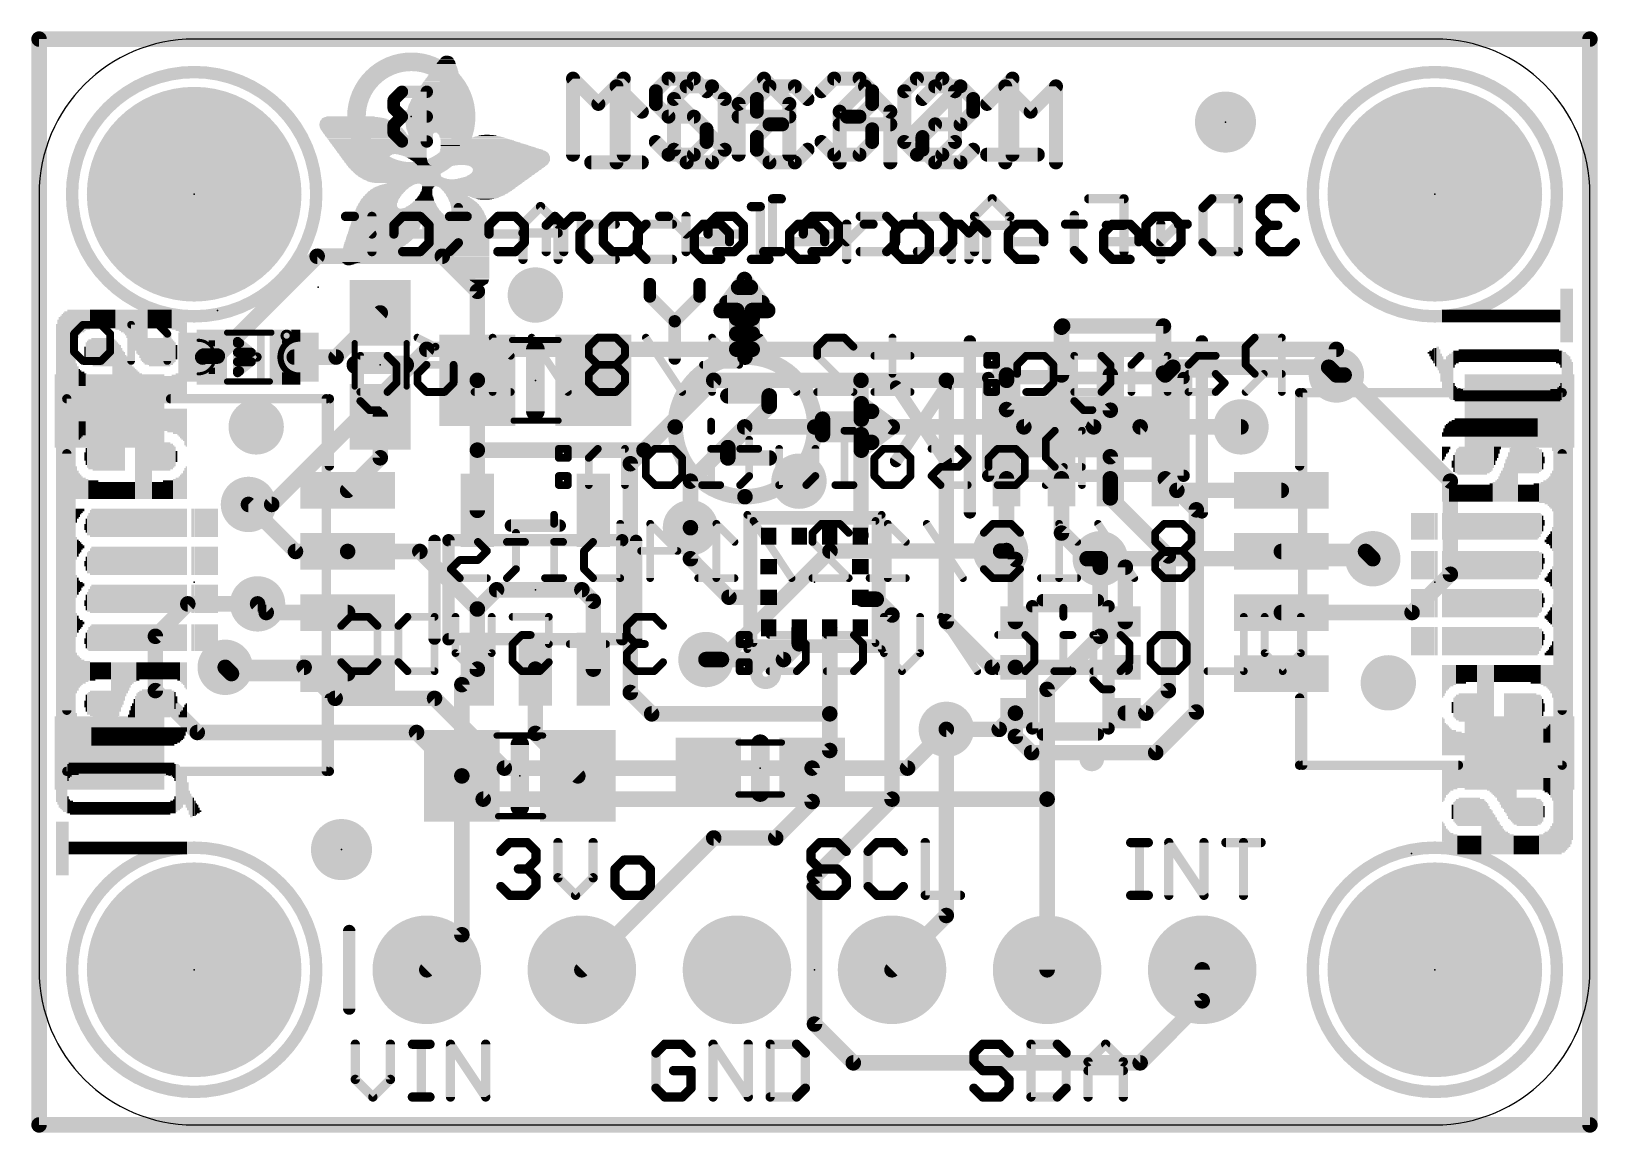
# Model space of a CAD drawing. Extents: x -0.1 to 25.5, y -0.1 to 17.9.
import ezdxf

# ---------------------------------------------------------------- set-up
doc = ezdxf.new("R2010")
doc.units = 0
for name, color, linetype in [('1', 12, 'CONTINUOUS'), ('16', 5, 'CONTINUOUS'), ('17', 110, 'CONTINUOUS'), ('18', 110, 'CONTINUOUS'), ('20', 53, 'CONTINUOUS'), ('21', 40, 'CONTINUOUS'), ('22', 6, 'CONTINUOUS'), ('23', 40, 'CONTINUOUS'), ('24', 6, 'CONTINUOUS'), ('51', 253, 'CONTINUOUS')]:
    doc.layers.add(name, color=color, linetype=linetype)

# ---------------------------------------------------------------- blocks, each defined once
blk = doc.blocks.new('RECT')
blk.add_solid([(-0.5, -0.5), (0.5, -0.5), (-0.5, 0.5), (0.5, 0.5)])
blk = doc.blocks.new('PIE')
at = {"const_width": 0.5}
blk.add_lwpolyline([(0, -0.25, 1), (0, 0.25, 1), (0, -0.25)], format="xyb", dxfattribs=at)
blk = doc.blocks.new('ROUNDP')
at = {"const_width": 0.5}
blk.add_lwpolyline([(0, -0.25, 1), (0, 0.25, 1), (0, -0.25)], format="xyb", dxfattribs=at)
blk = doc.blocks.new('ROUNDV')
at = {"const_width": 0.5}
blk.add_lwpolyline([(0, -0.25, 1), (0, 0.25, 1), (0, -0.25)], format="xyb", dxfattribs=at)

msp = doc.modelspace()

# ---------------------------------------------------------------- linework, layer by layer
at = {"layer": '1', "const_width": 0.254}
for points in [[(0, 17.78), (25.4, 17.78)], [(0, 0), (0, 17.78)], [(25.4, 17.78), (25.4, 0)], [(2.9197, 12.589), (4.5547, 14.224)], [(4.5547, 14.224), (6.604, 14.224)], [(6.604, 14.224), (7.178, 13.65)], [(7.178, 13.65), (7.178, 12.192)], [(4.865, 12.573), (5.588, 13.296)], [(16.745, 13.062), (16.764, 13.081)], [(16.745, 12.28), (16.745, 13.062)], [(16.764, 13.081), (18.415, 13.081)], [(18.415, 13.081), (18.415, 12.31)], [(2.679, 12.573), (2.695, 12.589)], [(2.695, 12.589), (2.9197, 12.589)], [(4.179, 12.573), (4.865, 12.573)], [(7.178, 12.192), (7.178, 11.049)], [(9.906, 11.049), (11.049, 12.192)], [(11.049, 12.192), (13.462, 12.192)], [(13.462, 12.192), (14.859, 12.192)], [(13.462, 9.652), (13.462, 12.192)], [(14.859, 12.192), (15.845, 12.192)], [(14.859, 12.192), (14.859, 8.244)], [(15.845, 12.192), (15.845, 12.28)], [(15.845, 11.714), (15.845, 12.192)], [(17.545, 12.28), (17.545, 11.703)], [(18.415, 12.31), (18.445, 12.28)], [(18.445, 12.28), (18.572, 12.407)], [(21.121, 12.407), (18.572, 12.407)], [(21.248, 12.28), (21.121, 12.407)], [(21.375, 12.28), (21.248, 12.28)], [(23.114, 10.541), (21.375, 12.28)], [(16.129, 11.43), (15.845, 11.714)], [(17.545, 11.703), (17.272, 11.43)], [(5.588, 11.596), (5.588, 10.924)], [(17.272, 11.43), (16.129, 11.43)], [(17.545, 10.941), (18.034, 11.43)], [(18.034, 11.43), (19.685, 11.43)], [(5.588, 10.924), (5.054, 10.39)], [(7.178, 11.049), (7.178, 10.0631)], [(9.906, 11.049), (7.178, 11.049)], [(9.906, 11.049), (9.6832, 10.8262)], [(17.545, 10.58), (17.545, 10.941)], [(9.6832, 10.8262), (9.6832, 7.0808)], [(15.845, 9.405), (15.845, 10.58)], [(16.745, 10.58), (16.745, 9.691)], [(17.545, 10.58), (17.545, 10.268)], [(18.635, 10.39), (18.445, 10.58)], [(18.445, 10.58), (18.953, 10.072)], [(23.114, 9.017), (23.114, 10.541)], [(4.199, 9.39), (3.429, 10.16)], [(17.545, 10.268), (18.4958, 9.3172)], [(20.346, 10.39), (18.635, 10.39)], [(18.953, 10.072), (18.953, 6.761)], [(10.668, 9.271), (10.668, 9.779)], [(13.45, 9.64), (13.462, 9.652)], [(17.165, 9.271), (16.745, 9.691)], [(5.054, 9.39), (4.199, 9.39)], [(5.054, 9.39), (6.236, 9.39)], [(6.236, 9.39), (7.178, 8.448)], [(15.748, 9.398), (15.845, 9.398)], [(15.991, 9.259), (15.845, 9.405)], [(15.845, 9.398), (15.845, 9.405)], [(20.346, 9.39), (21.725, 9.39)], [(21.725, 9.39), (21.844, 9.271)], [(11.299, 8.64), (10.668, 9.271)], [(15.991, 8.243), (15.991, 9.259)], [(17.165, 9.271), (17.38, 9.271)], [(17.38, 9.271), (17.38, 9.132)], [(17.791, 9.132), (17.38, 9.132)], [(17.791, 9.132), (17.791, 8.243)], [(18.4958, 9.3172), (18.4958, 7.112)], [(22.487, 8.39), (23.114, 9.017)], [(7.493, 8.763), (7.178, 8.448)], [(8.89, 8.763), (7.493, 8.763)], [(9.078, 8.575), (8.89, 8.763)], [(11.95, 8.64), (11.299, 8.64)], [(13.45, 8.64), (13.4823, 8.6077)], [(13.4823, 8.6077), (13.7118, 8.6077)], [(13.7118, 8.6077), (13.97, 8.3495)], [(3.7202, 8.39), (3.5786, 8.5316)], [(5.054, 8.39), (3.7202, 8.39)], [(7.178, 8.448), (7.178, 7.4629)], [(9.078, 7.4629), (9.078, 8.575)], [(13.97, 8.3495), (13.97, 5.334)], [(20.346, 8.39), (22.487, 8.39)], [(12.45, 8.14), (12.45, 7.878)], [(12.95, 8.14), (12.95, 6.731)], [(15.61, 7.493), (14.859, 8.244)], [(12.45, 7.878), (12.192, 7.62)], [(12.192, 7.62), (10.922, 7.62)], [(3.151, 7.39), (3.048, 7.493)], [(5.054, 7.39), (3.151, 7.39)], [(7.178, 7.4629), (6.924, 7.2089)], [(8.128, 7.4629), (8.128, 6.411)], [(15.61, 7.493), (15.991, 7.493)], [(15.991, 7.493), (17.791, 7.493)], [(6.924, 7.2089), (6.924, 5.715)], [(9.6832, 7.0808), (10.033, 6.731)], [(18.4958, 7.112), (18.1268, 6.743)], [(10.033, 6.731), (12.95, 6.731)], [(12.95, 6.731), (12.95, 6.131)], [(15.991, 6.743), (15.725, 6.477)], [(15.991, 6.743), (15.9905, 6.7425)], [(15.9905, 6.3615), (15.9905, 6.7425)], [(17.791, 6.743), (18.1268, 6.743)], [(18.953, 6.761), (18.288, 6.096)], [(8.824, 5.715), (8.128, 6.411)], [(15.725, 6.477), (14.859, 6.477)], [(14.859, 6.477), (14.859, 3.429)], [(16.256, 6.096), (15.9905, 6.3615)], [(12.95, 6.131), (12.661, 5.842)], [(18.288, 6.096), (16.256, 6.096)], [(12.661, 5.295), (12.661, 5.842)], [(6.924, 5.715), (6.924, 3.114)], [(12.065, 4.699), (12.661, 5.295)], [(13.97, 5.334), (12.7, 4.064)], [(8.89, 2.54), (11.049, 4.699)], [(11.049, 4.699), (12.065, 4.699)], [(12.7, 4.064), (12.7, 1.651)], [(14.859, 3.429), (13.97, 2.54)], [(6.35, 2.54), (6.924, 3.114)], [(19.05, 2.032), (19.05, 2.54)], [(18.034, 1.016), (19.05, 2.032)], [(12.7, 1.651), (13.335, 1.016)], [(13.335, 1.016), (18.034, 1.016)], [(25.4, 0), (0, 0)]]:
    msp.add_lwpolyline(points, dxfattribs=at)
at = {"layer": '1', "const_width": 0.127}
for points in [[(0, 17.8435, 1), (0, 17.7165)], [(0.0635, 17.78, 1), (-0.0635, 17.78)], [(25.4635, 17.78, 1), (25.3365, 17.78)], [(25.4, 17.7165, 1), (25.4, 17.8435)], [(4.5547, 14.2875, 1), (4.5547, 14.1605)], [(4.5996, 14.1791, 1), (4.5098, 14.2689)], [(6.6489, 14.2689, 1), (6.5591, 14.1791)], [(6.604, 14.1605, 1), (6.604, 14.2875)], [(7.2415, 13.65, 1), (7.1145, 13.65)], [(7.1331, 13.6051, 1), (7.2229, 13.6949)], [(5.6329, 13.2511, 1), (5.5431, 13.3409)], [(16.8085, 13.062, 1), (16.6815, 13.062)], [(16.7001, 13.1069, 1), (16.7899, 13.0171)], [(16.764, 13.1445, 1), (16.764, 13.0175)], [(16.8089, 13.0361, 1), (16.7191, 13.1259)], [(18.4785, 13.081, 1), (18.3515, 13.081)], [(18.415, 13.0175, 1), (18.415, 13.1445)], [(2.6341, 12.6179, 1), (2.7239, 12.5281)], [(2.695, 12.6525, 1), (2.695, 12.5255)], [(2.7399, 12.5441, 1), (2.6501, 12.6339)], [(2.8748, 12.6339, 1), (2.9646, 12.5441)], [(2.9197, 12.5255, 1), (2.9197, 12.6525)], [(4.179, 12.6365, 1), (4.179, 12.5095)], [(4.8201, 12.6179, 1), (4.9099, 12.5281)], [(4.865, 12.5095, 1), (4.865, 12.6365)], [(7.2415, 12.192, 1), (7.1145, 12.192)], [(11.049, 12.2555, 1), (11.049, 12.1285)], [(11.0939, 12.1471, 1), (11.0041, 12.2369)], [(13.462, 12.2555, 1), (13.462, 12.1285)], [(13.5255, 12.192, 1), (13.3985, 12.192)], [(13.462, 12.1285, 1), (13.462, 12.2555)], [(14.859, 12.2555, 1), (14.859, 12.1285)], [(14.9225, 12.192, 1), (14.7955, 12.192)], [(14.859, 12.1285, 1), (14.859, 12.2555)], [(15.9085, 12.28, 1), (15.7815, 12.28)], [(15.9085, 12.192, 1), (15.7815, 12.192)], [(15.845, 12.1285, 1), (15.845, 12.2555)], [(16.6815, 12.28, 1), (16.8085, 12.28)], [(17.6085, 12.28, 1), (17.4815, 12.28)], [(18.4599, 12.3549, 1), (18.3701, 12.2651)], [(18.3515, 12.31, 1), (18.4785, 12.31)], [(18.4001, 12.3249, 1), (18.4899, 12.2351)], [(18.4001, 12.2351, 1), (18.4899, 12.3249)], [(18.572, 12.4705, 1), (18.572, 12.3435)], [(18.6169, 12.3621, 1), (18.5271, 12.4519)], [(21.1659, 12.4519, 1), (21.0761, 12.3621)], [(21.121, 12.3435, 1), (21.121, 12.4705)], [(21.248, 12.3435, 1), (21.248, 12.2165)], [(21.2031, 12.2351, 1), (21.2929, 12.3249)], [(21.4199, 12.3249, 1), (21.3301, 12.2351)], [(21.375, 12.2165, 1), (21.375, 12.3435)], [(7.1145, 12.192, 1), (7.2415, 12.192)], [(15.7815, 12.192, 1), (15.9085, 12.192)], [(15.8899, 11.7589, 1), (15.8001, 11.6691)], [(17.5899, 11.6581, 1), (17.5001, 11.7479)], [(5.6515, 11.596, 1), (5.5245, 11.596)], [(15.7815, 11.714, 1), (15.9085, 11.714)], [(16.129, 11.4935, 1), (16.129, 11.3665)], [(17.272, 11.3665, 1), (17.272, 11.4935)], [(17.4815, 11.703, 1), (17.6085, 11.703)], [(18.034, 11.4935, 1), (18.034, 11.3665)], [(18.0789, 11.3851, 1), (17.9891, 11.4749)], [(19.685, 11.3665, 1), (19.685, 11.4935)], [(16.0841, 11.3851, 1), (16.1739, 11.4749)], [(17.2271, 11.4749, 1), (17.3169, 11.3851)], [(5.6329, 10.8791, 1), (5.5431, 10.9689)], [(7.2415, 11.049, 1), (7.1145, 11.049)], [(7.178, 11.1125, 1), (7.178, 10.9855)], [(7.1145, 11.049, 1), (7.2415, 11.049)], [(9.8611, 11.0939, 1), (9.9509, 11.0041)], [(9.9509, 11.0041, 1), (9.8611, 11.0939)], [(9.906, 10.9855, 1), (9.906, 11.1125)], [(17.6085, 10.941, 1), (17.4815, 10.941)], [(17.5001, 10.9859, 1), (17.5899, 10.8961)], [(5.5245, 10.924, 1), (5.6515, 10.924)], [(9.7467, 10.8262, 1), (9.6197, 10.8262)], [(9.6383, 10.8711, 1), (9.7281, 10.7813)], [(15.9085, 10.58, 1), (15.7815, 10.58)], [(16.8085, 10.58, 1), (16.6815, 10.58)], [(17.6085, 10.58, 1), (17.4815, 10.58)], [(17.4815, 10.58, 1), (17.6085, 10.58)], [(18.4899, 10.6249, 1), (18.4001, 10.5351)], [(18.4899, 10.6249, 1), (18.4001, 10.5351)], [(23.1775, 10.541, 1), (23.0505, 10.541)], [(23.0691, 10.4961, 1), (23.1589, 10.5859)], [(3.4739, 10.2049, 1), (3.3841, 10.1151)], [(5.0091, 10.4349, 1), (5.0989, 10.3451)], [(17.5899, 10.3129, 1), (17.5001, 10.2231)], [(17.4815, 10.268, 1), (17.6085, 10.268)], [(18.635, 10.4535, 1), (18.635, 10.3265)], [(18.5901, 10.3451, 1), (18.6799, 10.4349)], [(20.346, 10.3265, 1), (20.346, 10.4535)], [(7.1145, 10.0631, 1), (7.2415, 10.0631)], [(19.0165, 10.072, 1), (18.8895, 10.072)], [(18.9081, 10.0271, 1), (18.9979, 10.1169)], [(10.7315, 9.779, 1), (10.6045, 9.779)], [(13.5069, 9.6071, 1), (13.4171, 9.6969)], [(16.7899, 9.7359, 1), (16.7001, 9.6461)], [(16.6815, 9.691, 1), (16.8085, 9.691)], [(4.199, 9.4535, 1), (4.199, 9.3265)], [(4.1541, 9.3451, 1), (4.2439, 9.4349)], [(5.054, 9.4535, 1), (5.054, 9.3265)], [(5.054, 9.3265, 1), (5.054, 9.4535)], [(6.2809, 9.4349, 1), (6.1911, 9.3451)], [(6.236, 9.3265, 1), (6.236, 9.4535)], [(13.4051, 9.6849, 1), (13.4949, 9.5951)], [(13.3985, 9.652, 1), (13.5255, 9.652)], [(15.748, 9.4615, 1), (15.748, 9.3345)], [(15.8899, 9.4499, 1), (15.8001, 9.3601)], [(15.9085, 9.405, 1), (15.7815, 9.405)], [(15.845, 9.3345, 1), (15.845, 9.4615)], [(20.346, 9.4535, 1), (20.346, 9.3265)], [(21.7699, 9.4349, 1), (21.6801, 9.3451)], [(21.725, 9.3265, 1), (21.725, 9.4535)], [(10.7129, 9.3159, 1), (10.6231, 9.2261)], [(10.6045, 9.271, 1), (10.7315, 9.271)], [(15.7815, 9.405, 1), (15.9085, 9.405)], [(15.7815, 9.398, 1), (15.9085, 9.398)], [(16.0545, 9.259, 1), (15.9275, 9.259)], [(15.9461, 9.2141, 1), (16.0359, 9.3039)], [(17.165, 9.3345, 1), (17.165, 9.2075)], [(17.1201, 9.2261, 1), (17.2099, 9.3159)], [(17.4435, 9.271, 1), (17.3165, 9.271)], [(17.38, 9.1955, 1), (17.38, 9.0685)], [(17.38, 9.2075, 1), (17.38, 9.3345)], [(17.8545, 9.132, 1), (17.7275, 9.132)], [(17.791, 9.0685, 1), (17.791, 9.1955)], [(18.5593, 9.3172, 1), (18.4323, 9.3172)], [(18.4509, 9.2723, 1), (18.5407, 9.3621)], [(21.7991, 9.2261, 1), (21.8889, 9.3159)], [(17.3165, 9.132, 1), (17.4435, 9.132)], [(23.0505, 9.017, 1), (23.1775, 9.017)], [(23.1589, 8.9721, 1), (23.0691, 9.0619)], [(7.493, 8.8265, 1), (7.493, 8.6995)], [(7.5379, 8.7181, 1), (7.4481, 8.8079)], [(8.9349, 8.8079, 1), (8.8451, 8.7181)], [(8.89, 8.6995, 1), (8.89, 8.8265)], [(11.299, 8.7035, 1), (11.299, 8.5765)], [(11.2541, 8.5951, 1), (11.3439, 8.6849)], [(11.95, 8.5765, 1), (11.95, 8.7035)], [(13.4949, 8.6849, 1), (13.4051, 8.5951)], [(13.4823, 8.6712, 1), (13.4823, 8.5442)], [(13.7567, 8.6526, 1), (13.6669, 8.5628)], [(13.7118, 8.5442, 1), (13.7118, 8.6712)], [(3.6235, 8.5765, 1), (3.5337, 8.4867)], [(3.7202, 8.4535, 1), (3.7202, 8.3265)], [(3.6753, 8.3451, 1), (3.7651, 8.4349)], [(5.054, 8.3265, 1), (5.054, 8.4535)], [(7.2415, 8.448, 1), (7.1145, 8.448)], [(7.1331, 8.4929, 1), (7.2229, 8.4031)], [(7.1331, 8.4031, 1), (7.2229, 8.4929)], [(9.1415, 8.575, 1), (9.0145, 8.575)], [(9.0331, 8.5301, 1), (9.1229, 8.6199)], [(13.4374, 8.5628, 1), (13.5272, 8.6526)], [(14.0335, 8.3495, 1), (13.9065, 8.3495)], [(20.346, 8.4535, 1), (20.346, 8.3265)], [(22.4421, 8.4349, 1), (22.5319, 8.3451)], [(22.487, 8.3265, 1), (22.487, 8.4535)], [(12.5135, 8.14, 1), (12.3865, 8.14)], [(13.0135, 8.14, 1), (12.8865, 8.14)], [(13.9251, 8.3046, 1), (14.0149, 8.3944)], [(14.9039, 8.2889, 1), (14.8141, 8.1991)], [(14.7955, 8.244, 1), (14.9225, 8.244)], [(15.9275, 8.243, 1), (16.0545, 8.243)], [(17.7275, 8.243, 1), (17.8545, 8.243)], [(12.4949, 7.8331, 1), (12.4051, 7.9229)], [(10.922, 7.6835, 1), (10.922, 7.5565)], [(12.1471, 7.6649, 1), (12.2369, 7.5751)], [(12.192, 7.5565, 1), (12.192, 7.6835)], [(12.3865, 7.878, 1), (12.5135, 7.878)], [(3.0929, 7.5379, 1), (3.0031, 7.4481)], [(3.151, 7.4535, 1), (3.151, 7.3265)], [(3.1061, 7.3451, 1), (3.1959, 7.4349)], [(5.054, 7.3265, 1), (5.054, 7.4535)], [(7.1145, 7.4629, 1), (7.2415, 7.4629)], [(7.2229, 7.418, 1), (7.1331, 7.5078)], [(8.1915, 7.4629, 1), (8.0645, 7.4629)], [(9.0145, 7.4629, 1), (9.1415, 7.4629)], [(15.61, 7.5565, 1), (15.61, 7.4295)], [(15.5651, 7.4481, 1), (15.6549, 7.5379)], [(15.991, 7.5565, 1), (15.991, 7.4295)], [(15.991, 7.4295, 1), (15.991, 7.5565)], [(17.791, 7.4295, 1), (17.791, 7.5565)], [(6.9875, 7.2089, 1), (6.8605, 7.2089)], [(6.8791, 7.2538, 1), (6.9689, 7.164)], [(9.7281, 7.1257, 1), (9.6383, 7.0359)], [(18.5407, 7.0671, 1), (18.4509, 7.1569)], [(9.6197, 7.0808, 1), (9.7467, 7.0808)], [(18.4323, 7.112, 1), (18.5593, 7.112)], [(10.033, 6.7945, 1), (10.033, 6.6675)], [(9.9881, 6.6861, 1), (10.0779, 6.7759)], [(13.0135, 6.731, 1), (12.8865, 6.731)], [(12.8865, 6.731, 1), (13.0135, 6.731)], [(12.95, 6.6675, 1), (12.95, 6.7945)], [(16.054, 6.7425, 1), (15.927, 6.7425)], [(15.9456, 6.7874, 1), (16.0354, 6.6976)], [(16.0359, 6.6981, 1), (15.9461, 6.7879)], [(16.0359, 6.6981, 1), (15.9461, 6.7879)], [(17.791, 6.8065, 1), (17.791, 6.6795)], [(18.0819, 6.7879, 1), (18.1717, 6.6981)], [(18.1268, 6.6795, 1), (18.1268, 6.8065)], [(18.8895, 6.761, 1), (19.0165, 6.761)], [(18.9979, 6.7161, 1), (18.9081, 6.8059)], [(8.1729, 6.4559, 1), (8.0831, 6.3661)], [(8.0645, 6.411, 1), (8.1915, 6.411)], [(14.859, 6.5405, 1), (14.859, 6.4135)], [(14.9225, 6.477, 1), (14.7955, 6.477)], [(15.6801, 6.5219, 1), (15.7699, 6.4321)], [(15.725, 6.4135, 1), (15.725, 6.5405)], [(16.0354, 6.4064, 1), (15.9456, 6.3166)], [(15.927, 6.3615, 1), (16.054, 6.3615)], [(12.8865, 6.131, 1), (13.0135, 6.131)], [(12.9949, 6.0861, 1), (12.9051, 6.1759)], [(16.256, 6.1595, 1), (16.256, 6.0325)], [(16.2111, 6.0511, 1), (16.3009, 6.1409)], [(18.2431, 6.1409, 1), (18.3329, 6.0511)], [(18.288, 6.0325, 1), (18.288, 6.1595)], [(12.7245, 5.842, 1), (12.5975, 5.842)], [(12.6161, 5.8869, 1), (12.7059, 5.7971)], [(6.9875, 5.715, 1), (6.8605, 5.715)], [(6.8605, 5.715, 1), (6.9875, 5.715)], [(8.7791, 5.6701, 1), (8.8689, 5.7599)], [(12.7059, 5.2501, 1), (12.6161, 5.3399)], [(13.9065, 5.334, 1), (14.0335, 5.334)], [(14.0149, 5.2891, 1), (13.9251, 5.3789)], [(12.5975, 5.295, 1), (12.7245, 5.295)], [(11.049, 4.7625, 1), (11.049, 4.6355)], [(11.0939, 4.6541, 1), (11.0041, 4.7439)], [(12.0201, 4.7439, 1), (12.1099, 4.6541)], [(12.065, 4.6355, 1), (12.065, 4.7625)], [(12.7635, 4.064, 1), (12.6365, 4.064)], [(12.6551, 4.1089, 1), (12.7449, 4.0191)], [(14.7955, 3.429, 1), (14.9225, 3.429)], [(14.9039, 3.3841, 1), (14.8141, 3.4739)], [(6.8605, 3.114, 1), (6.9875, 3.114)], [(6.9689, 3.0691, 1), (6.8791, 3.1589)], [(6.3051, 2.5849, 1), (6.3949, 2.4951)], [(8.8451, 2.5849, 1), (8.9349, 2.4951)], [(13.9251, 2.5849, 1), (14.0149, 2.4951)], [(19.1135, 2.54, 1), (18.9865, 2.54)], [(18.9865, 2.032, 1), (19.1135, 2.032)], [(19.0949, 1.9871, 1), (19.0051, 2.0769)], [(12.7449, 1.6959, 1), (12.6551, 1.6061)], [(12.6365, 1.651, 1), (12.7635, 1.651)], [(13.335, 1.0795, 1), (13.335, 0.9525)], [(13.2901, 0.9711, 1), (13.3799, 1.0609)], [(17.9891, 1.0609, 1), (18.0789, 0.9711)], [(18.034, 0.9525, 1), (18.034, 1.0795)], [(0, 0.0635, 1), (0, -0.0635)], [(-0.0635, 0, 1), (0.0635, 0)], [(25.3365, 0, 1), (25.4635, 0)], [(25.4, -0.0635, 1), (25.4, 0.0635)]]:
    msp.add_lwpolyline(points, format="xyb", dxfattribs=at)
at = {"layer": '16', "const_width": 0.254}
for points in [[(0, 17.78), (25.4, 17.78)], [(0, 0), (0, 17.78)], [(25.4, 17.78), (25.4, 0)], [(6.35, 12.7), (3.81, 10.16)], [(21.248, 12.7), (6.35, 12.7)], [(21.248, 12.28), (21.248, 12.7)], [(11.557, 11.43), (10.668, 10.541)], [(19.685, 11.43), (11.557, 11.43)], [(10.668, 10.541), (10.668, 9.779)], [(3.81, 10.16), (3.429, 10.16)], [(12.954, 9.398), (11.176, 7.62)], [(12.954, 9.398), (15.748, 9.398)], [(21.844, 9.271), (17.38, 9.271)], [(17.38, 9.271), (17.38, 8.001)], [(2.4356, 8.5316), (1.905, 8.001)], [(3.5786, 8.5316), (2.4356, 8.5316)], [(1.905, 8.001), (1.905, 7.112)], [(17.38, 8.001), (16.51, 7.131)], [(10.922, 7.62), (11.176, 7.62)], [(3.048, 7.493), (4.3412, 7.493)], [(4.3412, 7.493), (4.8492, 6.985)], [(1.905, 7.112), (2.5908, 6.4262)], [(16.51, 7.131), (16.51, 5.334)], [(6.477, 6.985), (4.8492, 6.985)], [(7.62, 5.842), (6.477, 6.985)], [(2.5908, 6.4262), (6.1819, 6.4262)], [(6.1819, 6.4262), (7.2741, 5.334)], [(14.224, 5.842), (14.859, 6.477)], [(14.224, 5.842), (7.62, 5.842)], [(7.2741, 5.334), (16.51, 5.334)], [(16.51, 5.334), (16.51, 2.54)], [(25.4, 0), (0, 0)]]:
    msp.add_lwpolyline(points, dxfattribs=at)
at = {"layer": '16', "const_width": 0.127}
for points in [[(0, 17.8435, 1), (0, 17.7165)], [(0.0635, 17.78, 1), (-0.0635, 17.78)], [(25.4635, 17.78, 1), (25.3365, 17.78)], [(25.4, 17.7165, 1), (25.4, 17.8435)], [(6.35, 12.7635, 1), (6.35, 12.6365)], [(21.248, 12.6365, 1), (21.248, 12.7635)], [(6.3949, 12.6551, 1), (6.3051, 12.7449)], [(21.3115, 12.7, 1), (21.1845, 12.7)], [(21.1845, 12.28, 1), (21.3115, 12.28)], [(11.557, 11.4935, 1), (11.557, 11.3665)], [(11.6019, 11.3851, 1), (11.5121, 11.4749)], [(19.685, 11.3665, 1), (19.685, 11.4935)], [(10.7315, 10.541, 1), (10.6045, 10.541)], [(10.6231, 10.5859, 1), (10.7129, 10.4961)], [(3.429, 10.2235, 1), (3.429, 10.0965)], [(3.7651, 10.2049, 1), (3.8549, 10.1151)], [(3.81, 10.0965, 1), (3.81, 10.2235)], [(10.6045, 9.779, 1), (10.7315, 9.779)], [(12.954, 9.4615, 1), (12.954, 9.3345)], [(12.9989, 9.3531, 1), (12.9091, 9.4429)], [(15.748, 9.3345, 1), (15.748, 9.4615)], [(17.38, 9.3345, 1), (17.38, 9.2075)], [(17.4435, 9.271, 1), (17.3165, 9.271)], [(21.844, 9.2075, 1), (21.844, 9.3345)], [(2.4356, 8.5951, 1), (2.4356, 8.4681)], [(2.4805, 8.4867, 1), (2.3907, 8.5765)], [(3.5786, 8.4681, 1), (3.5786, 8.5951)], [(1.9685, 8.001, 1), (1.8415, 8.001)], [(1.8601, 8.0459, 1), (1.9499, 7.9561)], [(17.3165, 8.001, 1), (17.4435, 8.001)], [(17.4249, 7.9561, 1), (17.3351, 8.0459)], [(10.922, 7.6835, 1), (10.922, 7.5565)], [(11.1311, 7.6649, 1), (11.2209, 7.5751)], [(11.176, 7.5565, 1), (11.176, 7.6835)], [(3.048, 7.5565, 1), (3.048, 7.4295)], [(4.3861, 7.5379, 1), (4.2963, 7.4481)], [(4.3412, 7.4295, 1), (4.3412, 7.5565)], [(1.9499, 7.1569, 1), (1.8601, 7.0671)], [(16.5735, 7.131, 1), (16.4465, 7.131)], [(16.4651, 7.1759, 1), (16.5549, 7.0861)], [(1.8415, 7.112, 1), (1.9685, 7.112)], [(4.8492, 7.0485, 1), (4.8492, 6.9215)], [(4.8043, 6.9401, 1), (4.8941, 7.0299)], [(6.5219, 7.0299, 1), (6.4321, 6.9401)], [(6.477, 6.9215, 1), (6.477, 7.0485)], [(2.5908, 6.4897, 1), (2.5908, 6.3627)], [(2.5459, 6.3813, 1), (2.6357, 6.4711)], [(6.2268, 6.4711, 1), (6.137, 6.3813)], [(6.1819, 6.3627, 1), (6.1819, 6.4897)], [(14.9039, 6.4321, 1), (14.8141, 6.5219)], [(7.62, 5.9055, 1), (7.62, 5.7785)], [(7.5751, 5.7971, 1), (7.6649, 5.8869)], [(14.1791, 5.8869, 1), (14.2689, 5.7971)], [(14.224, 5.7785, 1), (14.224, 5.9055)], [(7.2741, 5.3975, 1), (7.2741, 5.2705)], [(7.2292, 5.2891, 1), (7.319, 5.3789)], [(16.5735, 5.334, 1), (16.4465, 5.334)], [(16.4465, 5.334, 1), (16.5735, 5.334)], [(16.51, 5.2705, 1), (16.51, 5.3975)], [(16.4465, 2.54, 1), (16.5735, 2.54)], [(0, 0.0635, 1), (0, -0.0635)], [(-0.0635, 0, 1), (0.0635, 0)], [(25.3365, 0, 1), (25.4635, 0)], [(25.4, -0.0635, 1), (25.4, 0.0635)]]:
    msp.add_lwpolyline(points, format="xyb", dxfattribs=at)
at = {"layer": '20'}
for p, q in [((22.86, 17.78), (2.54, 17.78)), ((0, 15.24), (0, 2.54)), ((25.4, 2.54), (25.4, 15.24)), ((2.54, 0), (22.86, 0))]:
    msp.add_line(p, q, dxfattribs=at)
for centre, start, end in [((2.54, 15.24), 90, 180), ((22.86, 15.24), 0, 90), ((2.54, 2.54), 180, 270), ((22.86, 2.54), 270, 0)]:
    msp.add_arc(centre, 2.54, start, end, dxfattribs=at)
at = {"layer": '21'}
for points, const_width in [([(2.54, 13.24, 1), (2.54, 17.24, 1), (2.54, 13.24)], 0.2032), ([(8.8019, 17.1334, 1), (8.6876, 17.1334)], 0.1143), ([(8.7852, 17.1738, 1), (8.7044, 17.093)], 0.1143), ([(9.6324, 17.1334, 1), (9.5181, 17.1334)], 0.1143), ([(9.6156, 17.093, 1), (9.5348, 17.1738)], 0.1143), ([(10.3089, 17.1905, 1), (10.3089, 17.0762)], 0.1143), ([(10.3493, 17.093, 1), (10.2685, 17.1738)], 0.1143), ([(10.7645, 17.1738, 1), (10.6837, 17.093)], 0.1143), ([(10.7241, 17.0762, 1), (10.7241, 17.1905)], 0.1143), ([(11.9134, 17.1738, 1), (11.8326, 17.093)], 0.1143), ([(11.9134, 17.093, 1), (11.8326, 17.1738)], 0.1143), ([(13.0219, 17.1905, 1), (13.0219, 17.0762)], 0.1143), ([(13.0623, 17.093, 1), (12.9815, 17.1738)], 0.1143), ([(13.4775, 17.1738, 1), (13.3967, 17.093)], 0.1143), ([(13.4371, 17.0762, 1), (13.4371, 17.1905)], 0.1143), ([(14.3784, 17.1905, 1), (14.3784, 17.0762)], 0.1143), ([(14.4188, 17.093, 1), (14.338, 17.1738)], 0.1143), ([(14.834, 17.1738, 1), (14.7532, 17.093)], 0.1143), ([(14.7936, 17.0762, 1), (14.7936, 17.1905)], 0.1143), ([(15.9997, 17.1334, 1), (15.8854, 17.1334)], 0.1143), ([(15.9829, 17.093, 1), (15.9021, 17.1738)], 0.1143), ([(22.86, 13.24, 1), (22.86, 17.24, 1), (22.86, 13.24)], 0.2032), ([(10.1584, 16.9258, 1), (10.0441, 16.9258)], 0.1143), ([(10.0609, 16.9662, 1), (10.1417, 16.8853)], 0.1143), ([(10.8913, 16.8853, 1), (10.9721, 16.9662)], 0.1143), ([(12.7739, 16.9662, 1), (12.8547, 16.8853)], 0.1143), ([(13.7019, 16.9258, 1), (13.5876, 16.9258)], 0.1143), ([(13.6043, 16.8853, 1), (13.6852, 16.9662)], 0.1143), ([(14.228, 16.9258, 1), (14.1137, 16.9258)], 0.1143), ([(14.1304, 16.9662, 1), (14.2112, 16.8853)], 0.1143), ([(15.0584, 16.9258, 1), (14.9441, 16.9258)], 0.1143), ([(15.0417, 16.8853, 1), (14.9608, 16.9662)], 0.1143), ([(14.9608, 16.8853, 1), (15.0417, 16.9662)], 0.1143), ([(9.1196, 16.7586, 1), (9.2004, 16.6777)], 0.1143), ([(9.1196, 16.6777, 1), (9.2004, 16.7586)], 0.1143), ([(10.1417, 16.7586, 1), (10.0609, 16.6777)], 0.1143), ([(10.0441, 16.7181, 1), (10.1584, 16.7181)], 0.1143), ([(11.5149, 16.7181, 1), (11.4006, 16.7181)], 0.1143), ([(11.4174, 16.7586, 1), (11.4982, 16.6777)], 0.1143), ([(12.3454, 16.7181, 1), (12.2311, 16.7181)], 0.1143), ([(12.2478, 16.6777, 1), (12.3286, 16.7586)], 0.1143), ([(13.5876, 16.7181, 1), (13.7019, 16.7181)], 0.1143), ([(13.6852, 16.6777, 1), (13.6043, 16.7586)], 0.1143), ([(15.4869, 16.7586, 1), (15.5677, 16.6777)], 0.1143), ([(10.3089, 16.5677, 1), (10.3089, 16.4534)], 0.1143), ([(10.2685, 16.4701, 1), (10.3493, 16.5509)], 0.1143), ([(10.7645, 16.5509, 1), (10.6837, 16.4701)], 0.1143), ([(10.7241, 16.4534, 1), (10.7241, 16.5677)], 0.1143), ([(11.4578, 16.5677, 1), (11.4578, 16.4534)], 0.1143), ([(12.2882, 16.4534, 1), (12.2882, 16.5677)], 0.1143), ([(13.2295, 16.5677, 1), (13.2295, 16.4534)], 0.1143), ([(13.4775, 16.5509, 1), (13.3967, 16.4701)], 0.1143), ([(13.3967, 16.5509, 1), (13.4775, 16.4701)], 0.1143), ([(13.4371, 16.4534, 1), (13.4371, 16.5677)], 0.1143), ([(10.1417, 16.1357, 1), (10.0609, 16.0549)], 0.1143), ([(10.9889, 16.3029, 1), (10.8746, 16.3029)], 0.1143), ([(10.8913, 16.2625, 1), (10.9721, 16.3433)], 0.1143), ([(10.9721, 16.0549, 1), (10.8913, 16.1357)], 0.1143), ([(12.8547, 16.1357, 1), (12.7739, 16.0549)], 0.1143), ([(13.7019, 16.3029, 1), (13.5876, 16.3029)], 0.1143), ([(13.6852, 16.0549, 1), (13.6043, 16.1357)], 0.1143), ([(13.6043, 16.2625, 1), (13.6852, 16.3433)], 0.1143), ([(14.2112, 16.1357, 1), (14.1304, 16.0549)], 0.1143), ([(14.1304, 16.1357, 1), (14.2112, 16.0549)], 0.1143), ([(15.0417, 16.0549, 1), (14.9608, 16.1357)], 0.1143), ([(8.6876, 15.8877, 1), (8.8019, 15.8877)], 0.1143), ([(9.5181, 15.8877, 1), (9.6324, 15.8877)], 0.1143), ([(10.3089, 15.9449, 1), (10.3089, 15.8306)], 0.1143), ([(10.2685, 15.8473, 1), (10.3493, 15.9281)], 0.1143), ([(10.6837, 15.9281, 1), (10.7645, 15.8473)], 0.1143), ([(10.7241, 15.8306, 1), (10.7241, 15.9449)], 0.1143), ([(10.8746, 16.0953, 1), (10.9889, 16.0953)], 0.1143), ([(11.4006, 15.8877, 1), (11.5149, 15.8877)], 0.1143), ([(12.2311, 15.8877, 1), (12.3454, 15.8877)], 0.1143), ([(13.0219, 15.9449, 1), (13.0219, 15.8306)], 0.1143), ([(12.9815, 15.8473, 1), (13.0623, 15.9281)], 0.1143), ([(13.3967, 15.9281, 1), (13.4775, 15.8473)], 0.1143), ([(13.4371, 15.8306, 1), (13.4371, 15.9449)], 0.1143), ([(13.5876, 16.0953, 1), (13.7019, 16.0953)], 0.1143), ([(14.1137, 16.0953, 1), (14.228, 16.0953)], 0.1143), ([(14.3784, 15.9449, 1), (14.3784, 15.8306)], 0.1143), ([(14.338, 15.8473, 1), (14.4188, 15.9281)], 0.1143), ([(14.7532, 15.9281, 1), (14.834, 15.8473)], 0.1143), ([(14.7936, 15.8306, 1), (14.7936, 15.9449)], 0.1143), ([(14.9441, 16.0953, 1), (15.0584, 16.0953)], 0.1143), ([(15.5273, 15.9449, 1), (15.5273, 15.8306)], 0.1143), ([(15.8854, 15.8877, 1), (15.9997, 15.8877)], 0.1143), ([(16.3577, 15.8306, 1), (16.3577, 15.9449)], 0.1143), ([(8.2401, 15.0645, 1), (8.1863, 15.0106)], 0.0762), ([(8.2401, 15.0106, 1), (8.1863, 15.0645)], 0.0762), ([(11.6672, 15.0756, 1), (11.6672, 14.9994)], 0.0762), ([(11.8493, 15.0375, 1), (11.7731, 15.0375)], 0.0762), ([(11.8112, 14.9994, 1), (11.8112, 15.0756)], 0.0762), ([(16.9947, 14.8935, 1), (16.9185, 14.8935)], 0.0762), ([(7.8981, 14.7764, 1), (7.952, 14.7225)], 0.0762), ([(7.9632, 14.7494, 1), (7.887, 14.7494)], 0.0762), ([(7.9251, 14.6435, 1), (7.9251, 14.5673)], 0.0762), ([(8.5394, 14.7494, 1), (8.4632, 14.7494)], 0.0762), ([(8.4744, 14.7225, 1), (8.5283, 14.7764)], 0.0762), ([(8.5013, 14.5673, 1), (8.5013, 14.6435)], 0.0762), ([(8.8987, 14.6054, 1), (8.8225, 14.6054)], 0.0762), ([(8.8337, 14.6323, 1), (8.8875, 14.5784)], 0.0762), ([(9.0047, 14.7875, 1), (9.0047, 14.7113)], 0.0762), ([(9.0316, 14.7225, 1), (8.9777, 14.7764)], 0.0762), ([(9.4368, 14.7113, 1), (9.4368, 14.7875)], 0.0762), ([(9.8342, 14.6054, 1), (9.758, 14.6054)], 0.0762), ([(9.7692, 14.6323, 1), (9.8231, 14.5784)], 0.0762), ([(9.9402, 14.7875, 1), (9.9402, 14.7113)], 0.0762), ([(9.9671, 14.7225, 1), (9.9132, 14.7764)], 0.0762), ([(10.3723, 14.7113, 1), (10.3723, 14.7875)], 0.0762), ([(10.7697, 14.6054, 1), (10.6935, 14.6054)], 0.0762), ([(10.7047, 14.6323, 1), (10.7586, 14.5784)], 0.0762), ([(10.8757, 14.7875, 1), (10.8757, 14.7113)], 0.0762), ([(10.9026, 14.7225, 1), (10.8488, 14.7764)], 0.0762), ([(11.1908, 14.7764, 1), (11.1369, 14.7225)], 0.0762), ([(11.1638, 14.7113, 1), (11.1638, 14.7875)], 0.0762), ([(11.346, 14.6054, 1), (11.2698, 14.6054)], 0.0762), ([(11.2809, 14.5784, 1), (11.3348, 14.6323)], 0.0762), ([(12.3289, 14.6054, 1), (12.2527, 14.6054)], 0.0762), ([(12.2639, 14.6323, 1), (12.3178, 14.5784)], 0.0762), ([(12.4349, 14.7875, 1), (12.4349, 14.7113)], 0.0762), ([(12.4618, 14.7225, 1), (12.408, 14.7764)], 0.0762), ([(12.7499, 14.7764, 1), (12.6961, 14.7225)], 0.0762), ([(12.723, 14.7113, 1), (12.723, 14.7875)], 0.0762), ([(12.9052, 14.6054, 1), (12.829, 14.6054)], 0.0762), ([(12.8401, 14.5784, 1), (12.894, 14.6323)], 0.0762), ([(13.2645, 14.7494, 1), (13.1883, 14.7494)], 0.0762), ([(13.5145, 14.7875, 1), (13.5145, 14.7113)], 0.0762), ([(13.5414, 14.7225, 1), (13.4875, 14.7764)], 0.0762), ([(13.6585, 14.7113, 1), (13.6585, 14.7875)], 0.0762), ([(13.979, 14.6323, 1), (14.0329, 14.5784)], 0.0762), ([(14.0441, 14.6054, 1), (13.9679, 14.6054)], 0.0762), ([(14.15, 14.7875, 1), (14.15, 14.7113)], 0.0762), ([(14.177, 14.7225, 1), (14.1231, 14.7764)], 0.0762), ([(14.4651, 14.7764, 1), (14.4112, 14.7225)], 0.0762), ([(14.4381, 14.7113, 1), (14.4381, 14.7875)], 0.0762), ([(14.6203, 14.6054, 1), (14.5441, 14.6054)], 0.0762), ([(14.5552, 14.5784, 1), (14.6091, 14.6323)], 0.0762), ([(14.9796, 14.7494, 1), (14.9034, 14.7494)], 0.0762), ([(14.9415, 14.7875, 1), (14.9415, 14.7113)], 0.0762), ([(15.1125, 14.7764, 1), (15.0586, 14.7225)], 0.0762), ([(15.0855, 14.7113, 1), (15.0855, 14.7875)], 0.0762), ([(15.2026, 14.6323, 1), (15.2565, 14.5784)], 0.0762), ([(15.2677, 14.6054, 1), (15.1915, 14.6054)], 0.0762), ([(15.2026, 14.5784, 1), (15.2565, 14.6323)], 0.0762), ([(15.4006, 14.7764, 1), (15.3467, 14.7225)], 0.0762), ([(15.4006, 14.7225, 1), (15.3467, 14.7764)], 0.0762), ([(15.5558, 14.6054, 1), (15.4796, 14.6054)], 0.0762), ([(15.4908, 14.5784, 1), (15.5446, 14.6323)], 0.0762), ([(15.85, 14.6323, 1), (15.9039, 14.5784)], 0.0762), ([(15.9151, 14.6054, 1), (15.8389, 14.6054)], 0.0762), ([(16.021, 14.7875, 1), (16.021, 14.7113)], 0.0762), ([(16.048, 14.7225, 1), (15.9941, 14.7764)], 0.0762), ([(16.3361, 14.7764, 1), (16.2822, 14.7225)], 0.0762), ([(16.3092, 14.7113, 1), (16.3092, 14.7875)], 0.0762), ([(16.4913, 14.6054, 1), (16.4151, 14.6054)], 0.0762), ([(16.4263, 14.5784, 1), (16.4802, 14.6323)], 0.0762), ([(16.8125, 14.7875, 1), (16.8125, 14.7113)], 0.0762), ([(17.1006, 14.7113, 1), (17.1006, 14.7875)], 0.0762), ([(17.4092, 14.6323, 1), (17.4631, 14.5784)], 0.0762), ([(17.4743, 14.6054, 1), (17.3981, 14.6054)], 0.0762), ([(17.5802, 14.7875, 1), (17.5802, 14.7113)], 0.0762), ([(17.6072, 14.7225, 1), (17.5533, 14.7764)], 0.0762), ([(17.8953, 14.7764, 1), (17.8414, 14.7225)], 0.0762), ([(17.8684, 14.7113, 1), (17.8684, 14.7875)], 0.0762), ([(18.0505, 14.6054, 1), (17.9743, 14.6054)], 0.0762), ([(17.9855, 14.5784, 1), (18.0394, 14.6323)], 0.0762), ([(18.4098, 14.7494, 1), (18.3336, 14.7494)], 0.0762), ([(18.6598, 14.7875, 1), (18.6598, 14.7113)], 0.0762), ([(18.6868, 14.7225, 1), (18.6329, 14.7764)], 0.0762), ([(18.8039, 14.7113, 1), (18.8039, 14.7875)], 0.0762), ([(8.8875, 14.3442, 1), (8.8337, 14.2903)], 0.0762), ([(9.8231, 14.3442, 1), (9.7692, 14.2903)], 0.0762), ([(10.7316, 14.4994, 1), (10.7316, 14.4232)], 0.0762), ([(10.7586, 14.3442, 1), (10.7047, 14.2903)], 0.0762), ([(11.2698, 14.4613, 1), (11.346, 14.4613)], 0.0762), ([(11.3079, 14.4232, 1), (11.3079, 14.4994)], 0.0762), ([(12.2908, 14.4994, 1), (12.2908, 14.4232)], 0.0762), ([(12.3178, 14.3442, 1), (12.2639, 14.2903)], 0.0762), ([(12.829, 14.4613, 1), (12.9052, 14.4613)], 0.0762), ([(12.8671, 14.4232, 1), (12.8671, 14.4994)], 0.0762), ([(13.1994, 14.4883, 1), (13.2533, 14.4344)], 0.0762), ([(14.0329, 14.3442, 1), (13.979, 14.2903)], 0.0762), ([(14.6091, 14.2903, 1), (14.5552, 14.3442)], 0.0762), ([(15.9039, 14.3442, 1), (15.85, 14.2903)], 0.0762), ([(15.877, 14.4994, 1), (15.877, 14.4232)], 0.0762), ([(16.4151, 14.4613, 1), (16.4913, 14.4613)], 0.0762), ([(16.4532, 14.4232, 1), (16.4532, 14.4994)], 0.0762), ([(16.9835, 14.3442, 1), (16.9296, 14.2903)], 0.0762), ([(17.4631, 14.3442, 1), (17.4092, 14.2903)], 0.0762), ([(17.4362, 14.4994, 1), (17.4362, 14.4232)], 0.0762), ([(17.9743, 14.4613, 1), (18.0505, 14.4613)], 0.0762), ([(18.0124, 14.4232, 1), (18.0124, 14.4994)], 0.0762), ([(18.3448, 14.4883, 1), (18.3986, 14.4344)], 0.0762), ([(7.887, 14.1732, 1), (7.9632, 14.1732)], 0.0762), ([(8.4632, 14.1732, 1), (8.5394, 14.1732)], 0.0762), ([(8.8225, 14.3173, 1), (8.8987, 14.3173)], 0.0762), ([(9.0047, 14.2113, 1), (9.0047, 14.1351)], 0.0762), ([(8.9777, 14.1463, 1), (9.0316, 14.2001)], 0.0762), ([(9.4368, 14.1351, 1), (9.4368, 14.2113)], 0.0762), ([(9.758, 14.3173, 1), (9.8342, 14.3173)], 0.0762), ([(9.9402, 14.2113, 1), (9.9402, 14.1351)], 0.0762), ([(9.9132, 14.1463, 1), (9.9671, 14.2001)], 0.0762), ([(10.3723, 14.1351, 1), (10.3723, 14.2113)], 0.0762), ([(10.6935, 14.3173, 1), (10.7697, 14.3173)], 0.0762), ([(10.8757, 14.2113, 1), (10.8757, 14.1351)], 0.0762), ([(10.8488, 14.1463, 1), (10.9026, 14.2001)], 0.0762), ([(11.1638, 14.1351, 1), (11.1638, 14.2113)], 0.0762), ([(11.6672, 14.2113, 1), (11.6672, 14.1351)], 0.0762), ([(11.7731, 14.1732, 1), (11.8493, 14.1732)], 0.0762), ([(11.9553, 14.1351, 1), (11.9553, 14.2113)], 0.0762), ([(12.2527, 14.3173, 1), (12.3289, 14.3173)], 0.0762), ([(12.4349, 14.2113, 1), (12.4349, 14.1351)], 0.0762), ([(12.408, 14.1463, 1), (12.4618, 14.2001)], 0.0762), ([(12.723, 14.1351, 1), (12.723, 14.2113)], 0.0762), ([(13.1883, 14.1732, 1), (13.2645, 14.1732)], 0.0762), ([(13.9679, 14.3173, 1), (14.0441, 14.3173)], 0.0762), ([(14.15, 14.2113, 1), (14.15, 14.1351)], 0.0762), ([(14.1231, 14.1463, 1), (14.177, 14.2001)], 0.0762), ([(14.4112, 14.2001, 1), (14.4651, 14.1463)], 0.0762), ([(14.4381, 14.1351, 1), (14.4381, 14.2113)], 0.0762), ([(14.5441, 14.3173, 1), (14.6203, 14.3173)], 0.0762), ([(14.9034, 14.1732, 1), (14.9796, 14.1732)], 0.0762), ([(15.1915, 14.1732, 1), (15.2677, 14.1732)], 0.0762), ([(15.4796, 14.1732, 1), (15.5558, 14.1732)], 0.0762), ([(15.8389, 14.3173, 1), (15.9151, 14.3173)], 0.0762), ([(16.021, 14.2113, 1), (16.021, 14.1351)], 0.0762), ([(15.9941, 14.1463, 1), (16.048, 14.2001)], 0.0762), ([(16.3092, 14.1351, 1), (16.3092, 14.2113)], 0.0762), ([(16.9185, 14.3173, 1), (16.9947, 14.3173)], 0.0762), ([(17.0737, 14.1463, 1), (17.1276, 14.2001)], 0.0762), ([(17.3981, 14.3173, 1), (17.4743, 14.3173)], 0.0762), ([(17.5802, 14.2113, 1), (17.5802, 14.1351)], 0.0762), ([(17.5533, 14.1463, 1), (17.6072, 14.2001)], 0.0762), ([(17.8684, 14.1351, 1), (17.8684, 14.2113)], 0.0762), ([(18.3336, 14.1732, 1), (18.4098, 14.1732)], 0.0762), ([(10.0544, 13.7688, 1), (9.9528, 13.7688)], 0.1016), ([(10.8679, 13.7688, 1), (10.7663, 13.7688)], 0.1016), ([(11.6038, 13.8821, 1), (11.5022, 13.8059)], 0.127), ([(11.6038, 13.8059, 1), (11.5022, 13.8821)], 0.127), ([(10.0395, 13.6014, 1), (9.9677, 13.5295)], 0.1016), ([(9.9528, 13.5655, 1), (10.0544, 13.5655)], 0.1016), ([(10.7663, 13.5655, 1), (10.8679, 13.5655)], 0.1016), ([(10.853, 13.5295, 1), (10.7812, 13.6014)], 0.1016), ([(11.457, 13.7795, 1), (11.457, 13.6525)], 0.127), ([(11.649, 13.6525, 1), (11.649, 13.7795)], 0.127), ([(11.172, 13.3995, 1), (11.172, 13.2725)], 0.127), ([(11.1212, 13.3741, 1), (11.2228, 13.2979)], 0.127), ([(11.2665, 13.5255, 1), (11.2665, 13.3985)], 0.127), ([(11.4895, 13.336, 1), (11.3625, 13.336)], 0.127), ([(11.426, 13.2725, 1), (11.426, 13.3995)], 0.127), ([(11.68, 13.3995, 1), (11.68, 13.2725)], 0.127), ([(11.7435, 13.336, 1), (11.6165, 13.336)], 0.127), ([(11.8395, 13.3985, 1), (11.8395, 13.5255)], 0.127), ([(11.8832, 13.2979, 1), (11.9848, 13.3741)], 0.127), ([(11.934, 13.2725, 1), (11.934, 13.3995)], 0.127), ([(0.7198, 13.1344, 1), (0.7198, 13.0709)], 0.0635), ([(0.7422, 13.0802, 1), (0.6973, 13.1251)], 0.0635), ([(1.0388, 13.1251, 1), (0.9939, 13.0802)], 0.0635), ([(1.0164, 13.0709, 1), (1.0164, 13.1344)], 0.0635), ([(1.507, 13.1344, 1), (1.507, 13.0709)], 0.0635), ([(1.5388, 13.1027, 1), (1.4753, 13.1027)], 0.0635), ([(1.9743, 13.1251, 1), (1.9294, 13.0802)], 0.0635), ([(1.9519, 13.0709, 1), (1.9519, 13.1344)], 0.0635), ([(10.4611, 13.1587, 1), (10.3595, 13.1587)], 0.1016), ([(10.3744, 13.1946, 1), (10.4463, 13.1228)], 0.1016), ([(10.3744, 13.1228, 1), (10.4463, 13.1946)], 0.1016), ([(11.426, 13.2715, 1), (11.426, 13.1445)], 0.127), ([(11.68, 13.1445, 1), (11.68, 13.2715)], 0.127), ([(0.6033, 12.9544, 1), (0.5397, 12.9544)], 0.0635), ([(0.549, 12.9768, 1), (0.594, 12.9319)], 0.0635), ([(1.1964, 12.9544, 1), (1.1329, 12.9544)], 0.0635), ([(1.1422, 12.9319, 1), (1.1871, 12.9768)], 0.0635), ([(2.1319, 12.9544, 1), (2.0684, 12.9544)], 0.0635), ([(2.0777, 12.9319, 1), (2.1226, 12.9768)], 0.0635), ([(3.275, 12.8568, 1), (3.2274, 12.7972)], 0.0762), ([(3.2893, 12.827, 1), (3.2131, 12.827)], 0.0762), ([(3.2512, 12.8397, 1), (3.2512, 12.7635)], 0.0762), ([(3.283, 12.7635, 1), (3.283, 12.8397)], 0.0762), ([(8.2042, 12.7, 1), (8.0518, 12.7)], 0.1524), ([(11.426, 13.0175, 1), (11.426, 12.8905)], 0.127), ([(11.426, 12.7645, 1), (11.426, 12.6375)], 0.127), ([(11.68, 12.8905, 1), (11.68, 13.0175)], 0.127), ([(11.68, 12.6375, 1), (11.68, 12.7645)], 0.127), ([(15.2958, 12.83, 1), (15.1942, 12.83)], 0.1016), ([(19.0958, 12.83, 1), (18.9942, 12.83)], 0.1016), ([(0.5397, 12.6578, 1), (0.6033, 12.6578)], 0.0635), ([(0.594, 12.6802, 1), (0.549, 12.6353)], 0.0635), ([(0.7198, 12.5413, 1), (0.7198, 12.4778)], 0.0635), ([(1.0164, 12.4778, 1), (1.0164, 12.5413)], 0.0635), ([(1.1329, 12.6578, 1), (1.1964, 12.6578)], 0.0635), ([(1.1871, 12.6353, 1), (1.1422, 12.6802)], 0.0635), ([(3.2512, 12.6873, 1), (3.2512, 12.6111)], 0.0762), ([(3.2512, 12.5349, 1), (3.2512, 12.4587)], 0.0762), ([(3.4735, 12.6111, 1), (3.4735, 12.6873)], 0.0762), ([(3.4735, 12.4587, 1), (3.4735, 12.5349)], 0.0762), ([(3.5925, 12.5432, 1), (3.5449, 12.6028)], 0.0762), ([(3.5449, 12.5432, 1), (3.5925, 12.6028)], 0.0762), ([(5.188, 12.5222, 1), (5.188, 12.3698)], 0.1524), ([(5.988, 12.3698, 1), (5.988, 12.5222)], 0.1524), ([(11.561, 12.572, 0.4142), (10.418, 11.429)], 0.254), ([(10.3595, 12.5486, 1), (10.4611, 12.5486)], 0.1016), ([(11.3625, 12.701, 1), (11.4895, 12.701)], 0.127), ([(12.704, 11.429, 0.4245), (11.561, 12.572)], 0.254), ([(11.5599, 12.6355, 1), (11.5621, 12.5085)], 0.127), ([(11.561, 12.5085, 1), (11.561, 12.6355)], 0.127), ([(11.6165, 12.701, 1), (11.7435, 12.701)], 0.127), ([(0.6973, 12.487, 1), (0.7422, 12.532)], 0.0635), ([(0.9939, 12.532, 1), (1.0388, 12.487)], 0.0635), ([(1.4753, 12.5095, 1), (1.5388, 12.5095)], 0.0635), ([(2.0684, 12.5095, 1), (2.1319, 12.5095)], 0.0635), ([(3.2512, 12.3825, 1), (3.2512, 12.3063)], 0.0762), ([(3.2274, 12.3488, 1), (3.275, 12.2892)], 0.0762), ([(3.2131, 12.319, 1), (3.2893, 12.319)], 0.0762), ([(3.283, 12.3063, 1), (3.283, 12.3825)], 0.0762), ([(11.2806, 12.0014, 1), (11.2806, 11.8744)], 0.127), ([(12.022, 11.9379, 1), (11.895, 11.9379)], 0.127), ([(11.9585, 11.8744, 1), (11.9585, 12.0014)], 0.127), ([(14.0781, 12.1186, 1), (13.9936, 12.0623)], 0.1016), ([(14.8916, 12.0623, 1), (14.8071, 12.1186)], 0.1016), ([(20.6841, 11.99, 1), (20.6079, 11.99)], 0.0762), ([(20.646, 12.0281, 1), (20.646, 11.9519)], 0.0762), ([(23.246, 11.9519, 1), (23.246, 12.0281)], 0.0762), ([(2.154, 11.9281, 1), (2.154, 11.8519)], 0.0762), ([(4.7921, 11.89, 1), (4.7159, 11.89)], 0.0762), ([(4.754, 11.8519, 1), (4.754, 11.9281)], 0.0762), ([(11.895, 11.7684, 1), (12.022, 11.7684)], 0.127), ([(12.0034, 11.7235, 1), (11.9136, 11.8133)], 0.127), ([(13.5295, 11.81, 1), (13.4025, 11.81)], 0.127), ([(13.5041, 11.8608, 1), (13.4279, 11.7592)], 0.127), ([(13.466, 11.7475, 1), (13.466, 11.6205)], 0.127), ([(13.634, 11.6205, 1), (13.634, 11.7475)], 0.127), ([(8.0518, 11.684, 1), (8.2042, 11.684)], 0.1524), ([(10.418, 11.429, 0.4142), (11.561, 10.286)], 0.254), ([(10.4815, 11.429, 1), (10.3545, 11.429)], 0.127), ([(11.561, 10.286, 0.4142), (12.704, 11.429)], 0.254), ([(12.7675, 11.429, 1), (12.6405, 11.429)], 0.127), ([(12.8945, 11.556, 1), (12.7675, 11.556)], 0.127), ([(12.831, 11.6195, 1), (12.831, 11.4925)], 0.127), ([(12.831, 11.4935, 1), (12.831, 11.3665)], 0.127), ([(13.4025, 11.556, 1), (13.5295, 11.556)], 0.127), ([(13.466, 11.4925, 1), (13.466, 11.6195)], 0.127), ([(14.0121, 11.3782, 1), (13.9359, 11.4798)], 0.127), ([(13.9727, 11.3665, 1), (13.9727, 11.4935)], 0.127), ([(10.3545, 11.429, 1), (10.4815, 11.429)], 0.127), ([(12.6405, 11.4301, 1), (12.7675, 11.4279)], 0.127), ([(12.831, 11.3655, 1), (12.831, 11.2385)], 0.127), ([(12.7675, 11.302, 1), (12.8945, 11.302)], 0.127), ([(13.5295, 11.302, 1), (13.4025, 11.302)], 0.127), ([(13.466, 11.2395, 1), (13.466, 11.1125)], 0.127), ([(13.466, 11.2385, 1), (13.466, 11.3655)], 0.127), ([(13.6367, 11.1125, 1), (13.6367, 11.2395)], 0.127), ([(13.9359, 11.3782, 1), (14.0121, 11.4798)], 0.127), ([(0.4921, 10.99, 1), (0.4159, 10.99)], 0.0762), ([(11.3441, 11.0905, 1), (11.2171, 11.0905)], 0.127), ([(11.2357, 11.1354, 1), (11.3255, 11.0456)], 0.127), ([(11.2806, 10.9845, 1), (11.2806, 10.8575)], 0.127), ([(11.9585, 10.8575, 1), (11.9585, 10.9845)], 0.127), ([(13.4279, 11.0988, 1), (13.5041, 10.9972)], 0.127), ([(13.4025, 11.048, 1), (13.5295, 11.048)], 0.127), ([(24.9841, 10.99, 1), (24.9079, 10.99)], 0.0762), ([(4.7159, 10.79, 1), (4.7921, 10.79)], 0.0762), ([(11.2171, 10.921, 1), (11.3441, 10.921)], 0.127), ([(13.9936, 10.8984, 1), (14.0781, 10.842)], 0.1016), ([(14.8071, 10.842, 1), (14.8916, 10.8984)], 0.1016), ([(20.6079, 10.79, 1), (20.6841, 10.79)], 0.0762), ([(11.561, 10.3495, 1), (11.561, 10.2225)], 0.127), ([(11.561, 10.2225, 1), (11.561, 10.3495)], 0.127), ([(11.6, 10.0218, 1), (11.6, 9.9582)], 0.0635), ([(11.6318, 9.99, 1), (11.5683, 9.99)], 0.0635), ([(13.8318, 9.99, 1), (13.7683, 9.99)], 0.0635), ([(13.8, 9.9582, 1), (13.8, 10.0218)], 0.0635), ([(15.1942, 10.03, 1), (15.2958, 10.03)], 0.1016), ([(18.9942, 10.03, 1), (19.0958, 10.03)], 0.1016), ([(7.728, 9.8638, 1), (7.728, 9.7622)], 0.1016), ([(8.528, 9.7622, 1), (8.528, 9.8638)], 0.1016), ([(6.5288, 9.563, 1), (6.4272, 9.563)], 0.1016), ([(9.8288, 9.563, 1), (9.7272, 9.563)], 0.1016), ([(16.441, 8.6438, 1), (16.441, 8.5422)], 0.1016), ([(17.341, 8.5422, 1), (17.341, 8.6438)], 0.1016), ([(6.4272, 7.963, 1), (6.5288, 7.963)], 0.1016), ([(9.7272, 7.963, 1), (9.8288, 7.963)], 0.1016), ([(11.6, 7.8217, 1), (11.6, 7.7583)], 0.0635), ([(11.5683, 7.79, 1), (11.6318, 7.79)], 0.0635), ([(13.7683, 7.79, 1), (13.8318, 7.79)], 0.0635), ([(13.8, 7.7583, 1), (13.8, 7.8217)], 0.0635), ([(11.9, 7.29, 1), (11.9, 7.49, 1), (11.9, 7.29)], 0.3048), ([(4.7921, 6.99, 1), (4.7159, 6.99)], 0.0762), ([(20.6841, 6.99, 1), (20.6079, 6.99)], 0.0762), ([(0.4159, 6.79, 1), (0.4921, 6.79)], 0.0762), ([(24.9079, 6.79, 1), (24.9841, 6.79)], 0.0762), ([(16.441, 6.4438, 1), (16.441, 6.3422)], 0.1016), ([(17.341, 6.3422, 1), (17.341, 6.4438)], 0.1016), ([(7.9502, 6.223, 1), (7.7978, 6.223)], 0.1524), ([(11.8872, 6.242, 1), (11.7348, 6.242)], 0.1524), ([(17.241, 5.893, 1), (17.241, 6.093, 1), (17.241, 5.893)], 0.2032), ([(20.646, 5.9281, 1), (20.646, 5.8519)], 0.0762), ([(20.6079, 5.89, 1), (20.6841, 5.89)], 0.0762), ([(23.246, 5.8519, 1), (23.246, 5.9281)], 0.0762), ([(2.154, 5.8281, 1), (2.154, 5.7519)], 0.0762), ([(4.7159, 5.79, 1), (4.7921, 5.79)], 0.0762), ([(4.754, 5.7519, 1), (4.754, 5.8281)], 0.0762), ([(11.7348, 5.442, 1), (11.8872, 5.442)], 0.1524), ([(7.7978, 5.207, 1), (7.9502, 5.207)], 0.1524), ([(2.54, 0.54, 1), (2.54, 4.54, 1), (2.54, 0.54)], 0.2032), ([(7.707, 4.6616, 1), (7.707, 4.5854)], 0.0762), ([(7.7339, 4.5966, 1), (7.68, 4.6505)], 0.0762), ([(8.022, 4.6505, 1), (7.9681, 4.5966)], 0.0762), ([(7.9951, 4.5854, 1), (7.9951, 4.6616)], 0.0762), ([(8.5365, 4.6235, 1), (8.4603, 4.6235)], 0.0762), ([(9.1128, 4.6235, 1), (9.0366, 4.6235)], 0.0762), ([(12.787, 4.6616, 1), (12.787, 4.5854)], 0.0762), ([(12.8139, 4.5966, 1), (12.76, 4.6505)], 0.0762), ([(13.102, 4.6505, 1), (13.0481, 4.5966)], 0.0762), ([(13.0751, 4.5854, 1), (13.0751, 4.6616)], 0.0762), ([(13.7225, 4.6616, 1), (13.7225, 4.5854)], 0.0762), ([(13.7494, 4.5966, 1), (13.6956, 4.6505)], 0.0762), ([(14.0376, 4.6505, 1), (13.9837, 4.5966)], 0.0762), ([(14.0106, 4.5854, 1), (14.0106, 4.6616)], 0.0762), ([(14.5521, 4.6235, 1), (14.4759, 4.6235)], 0.0762), ([(17.8788, 4.6616, 1), (17.8788, 4.5854)], 0.0762), ([(18.061, 4.6235, 1), (17.9848, 4.6235)], 0.0762), ([(18.167, 4.5854, 1), (18.167, 4.6616)], 0.0762), ([(18.5342, 4.6447, 1), (18.4708, 4.6024)], 0.0762), ([(18.5406, 4.6235, 1), (18.4644, 4.6235)], 0.0762), ([(19.1168, 4.6235, 1), (19.0406, 4.6235)], 0.0762), ([(19.438, 4.6616, 1), (19.438, 4.5854)], 0.0762), ([(19.7643, 4.6235, 1), (19.6881, 4.6235)], 0.0762), ([(20.0143, 4.5854, 1), (20.0143, 4.6616)], 0.0762), ([(22.86, 0.54, 1), (22.86, 4.54, 1), (22.86, 0.54)], 0.2032), ([(7.536, 4.5064, 1), (7.5899, 4.4525)], 0.0762), ([(8.1772, 4.4795, 1), (8.101, 4.4795)], 0.0762), ([(8.101, 4.3354, 1), (8.1772, 4.3354)], 0.0762), ([(8.1122, 4.4525, 1), (8.1661, 4.5064)], 0.0762), ([(8.1661, 4.3085, 1), (8.1122, 4.3624)], 0.0762), ([(9.578, 4.3735, 1), (9.578, 4.2973)], 0.0762), ([(9.605, 4.3085, 1), (9.5511, 4.3624)], 0.0762), ([(9.8931, 4.3624, 1), (9.8392, 4.3085)], 0.0762), ([(9.8661, 4.2973, 1), (9.8661, 4.3735)], 0.0762), ([(12.681, 4.4795, 1), (12.6048, 4.4795)], 0.0762), ([(12.616, 4.5064, 1), (12.6699, 4.4525)], 0.0762), ([(12.6699, 4.3624, 1), (12.616, 4.3085)], 0.0762), ([(12.6048, 4.3354, 1), (12.681, 4.3354)], 0.0762), ([(13.1922, 4.4525, 1), (13.2461, 4.5064)], 0.0762), ([(13.6165, 4.4795, 1), (13.5403, 4.4795)], 0.0762), ([(13.5515, 4.5064, 1), (13.6054, 4.4525)], 0.0762), ([(14.1277, 4.4525, 1), (14.1816, 4.5064)], 0.0762), ([(7.851, 4.2295, 1), (7.851, 4.1533)], 0.0762), ([(8.022, 4.2183, 1), (7.9681, 4.1644)], 0.0762), ([(7.9681, 4.2183, 1), (8.022, 4.1644)], 0.0762), ([(7.9951, 4.1533, 1), (7.9951, 4.2295)], 0.0762), ([(8.1772, 4.0473, 1), (8.101, 4.0473)], 0.0762), ([(8.1122, 4.0204, 1), (8.1661, 4.0743)], 0.0762), ([(8.5254, 4.0743, 1), (8.4715, 4.0204)], 0.0762), ([(9.1016, 4.0204, 1), (9.0477, 4.0743)], 0.0762), ([(9.407, 4.2183, 1), (9.4609, 4.1644)], 0.0762), ([(9.4721, 4.1914, 1), (9.3959, 4.1914)], 0.0762), ([(10.0483, 4.1914, 1), (9.9721, 4.1914)], 0.0762), ([(9.9832, 4.1644, 1), (10.0371, 4.2183)], 0.0762), ([(12.787, 4.2295, 1), (12.787, 4.1533)], 0.0762), ([(12.76, 4.1644, 1), (12.8139, 4.2183)], 0.0762), ([(13.102, 4.2183, 1), (13.0481, 4.1644)], 0.0762), ([(13.0751, 4.1533, 1), (13.0751, 4.2295)], 0.0762), ([(13.2572, 4.0473, 1), (13.181, 4.0473)], 0.0762), ([(13.1922, 4.0204, 1), (13.2461, 4.0743)], 0.0762), ([(7.5899, 3.9302, 1), (7.536, 3.8763)], 0.0762), ([(8.101, 3.9033, 1), (8.1772, 3.9033)], 0.0762), ([(8.1661, 3.8763, 1), (8.1122, 3.9302)], 0.0762), ([(8.4603, 4.0473, 1), (8.5365, 4.0473)], 0.0762), ([(9.0366, 4.0473, 1), (9.1128, 4.0473)], 0.0762), ([(9.4609, 3.9302, 1), (9.407, 3.8763)], 0.0762), ([(9.3959, 3.9033, 1), (9.4721, 3.9033)], 0.0762), ([(9.9721, 3.9033, 1), (10.0483, 3.9033)], 0.0762), ([(10.0371, 3.8763, 1), (9.9832, 3.9302)], 0.0762), ([(12.6699, 3.9302, 1), (12.616, 3.8763)], 0.0762), ([(13.181, 3.9033, 1), (13.2572, 3.9033)], 0.0762), ([(13.2461, 3.8763, 1), (13.1922, 3.9302)], 0.0762), ([(13.6054, 3.9302, 1), (13.5515, 3.8763)], 0.0762), ([(13.5403, 3.9033, 1), (13.6165, 3.9033)], 0.0762), ([(14.1816, 3.8763, 1), (14.1277, 3.9302)], 0.0762), ([(7.707, 3.7973, 1), (7.707, 3.7211)], 0.0762), ([(7.68, 3.7323, 1), (7.7339, 3.7861)], 0.0762), ([(7.9681, 3.7861, 1), (8.022, 3.7323)], 0.0762), ([(7.9951, 3.7211, 1), (7.9951, 3.7973)], 0.0762), ([(8.7596, 3.7861, 1), (8.8135, 3.7323)], 0.0762), ([(8.7596, 3.7323, 1), (8.8135, 3.7861)], 0.0762), ([(9.578, 3.7973, 1), (9.578, 3.7211)], 0.0762), ([(9.5511, 3.7323, 1), (9.605, 3.7861)], 0.0762), ([(9.8392, 3.7861, 1), (9.8931, 3.7323)], 0.0762), ([(9.8661, 3.7211, 1), (9.8661, 3.7973)], 0.0762), ([(12.787, 3.7973, 1), (12.787, 3.7211)], 0.0762), ([(12.76, 3.7323, 1), (12.8139, 3.7861)], 0.0762), ([(13.0481, 3.7861, 1), (13.102, 3.7323)], 0.0762), ([(13.0751, 3.7211, 1), (13.0751, 3.7973)], 0.0762), ([(13.7225, 3.7973, 1), (13.7225, 3.7211)], 0.0762), ([(13.6956, 3.7323, 1), (13.7494, 3.7861)], 0.0762), ([(13.9837, 3.7861, 1), (14.0376, 3.7323)], 0.0762), ([(14.0106, 3.7211, 1), (14.0106, 3.7973)], 0.0762), ([(14.514, 3.7973, 1), (14.514, 3.7211)], 0.0762), ([(14.4759, 3.7592, 1), (14.5521, 3.7592)], 0.0762), ([(15.0902, 3.7211, 1), (15.0902, 3.7973)], 0.0762), ([(17.8788, 3.7973, 1), (17.8788, 3.7211)], 0.0762), ([(17.9848, 3.7592, 1), (18.061, 3.7592)], 0.0762), ([(18.167, 3.7211, 1), (18.167, 3.7973)], 0.0762), ([(18.4644, 3.7592, 1), (18.5406, 3.7592)], 0.0762), ([(19.0406, 3.7592, 1), (19.1168, 3.7592)], 0.0762), ([(19.047, 3.7381, 1), (19.1104, 3.7803)], 0.0762), ([(19.6881, 3.7592, 1), (19.7643, 3.7592)], 0.0762), ([(5.2169, 1.3215, 1), (5.1407, 1.3215)], 0.0762), ([(5.7932, 1.3215, 1), (5.717, 1.3215)], 0.0762), ([(6.1144, 1.3596, 1), (6.1144, 1.2834)], 0.0762), ([(6.2965, 1.3215, 1), (6.2203, 1.3215)], 0.0762), ([(6.4025, 1.2834, 1), (6.4025, 1.3596)], 0.0762), ([(6.7697, 1.3427, 1), (6.7063, 1.3004)], 0.0762), ([(6.7761, 1.3215, 1), (6.6999, 1.3215)], 0.0762), ([(7.3524, 1.3215, 1), (7.2762, 1.3215)], 0.0762), ([(10.247, 1.3596, 1), (10.247, 1.2834)], 0.0762), ([(10.2739, 1.2946, 1), (10.22, 1.3485)], 0.0762), ([(10.562, 1.3485, 1), (10.5081, 1.2946)], 0.0762), ([(10.5351, 1.2834, 1), (10.5351, 1.3596)], 0.0762), ([(11.0701, 1.3427, 1), (11.0067, 1.3004)], 0.0762), ([(11.0765, 1.3215, 1), (11.0003, 1.3215)], 0.0762), ([(11.6528, 1.3215, 1), (11.5766, 1.3215)], 0.0762), ([(12.0121, 1.3215, 1), (11.9359, 1.3215)], 0.0762), ([(11.974, 1.3596, 1), (11.974, 1.2834)], 0.0762), ([(12.4331, 1.3485, 1), (12.3792, 1.2946)], 0.0762), ([(12.4061, 1.2834, 1), (12.4061, 1.3596)], 0.0762), ([(15.454, 1.3596, 1), (15.454, 1.2834)], 0.0762), ([(15.4809, 1.2946, 1), (15.427, 1.3485)], 0.0762), ([(15.769, 1.3485, 1), (15.7151, 1.2946)], 0.0762), ([(15.7421, 1.2834, 1), (15.7421, 1.3596)], 0.0762), ([(16.2835, 1.3215, 1), (16.2073, 1.3215)], 0.0762), ([(16.2454, 1.3596, 1), (16.2454, 1.2834)], 0.0762), ([(16.7046, 1.3485, 1), (16.6507, 1.2946)], 0.0762), ([(16.6776, 1.2834, 1), (16.6776, 1.3596)], 0.0762), ([(17.496, 1.3485, 1), (17.4421, 1.2946)], 0.0762), ([(17.496, 1.2946, 1), (17.4421, 1.3485)], 0.0762), ([(10.141, 1.1775, 1), (10.0648, 1.1775)], 0.0762), ([(10.076, 1.2044, 1), (10.1299, 1.1505)], 0.0762), ([(10.6522, 1.1505, 1), (10.7061, 1.2044)], 0.0762), ([(12.5883, 1.1775, 1), (12.5121, 1.1775)], 0.0762), ([(12.5232, 1.1505, 1), (12.5771, 1.2044)], 0.0762), ([(15.348, 1.1775, 1), (15.2718, 1.1775)], 0.0762), ([(15.283, 1.2044, 1), (15.3369, 1.1505)], 0.0762), ([(15.3369, 1.0604, 1), (15.283, 1.0065)], 0.0762), ([(15.2718, 1.0334, 1), (15.348, 1.0334)], 0.0762), ([(15.8592, 1.1505, 1), (15.9131, 1.2044)], 0.0762), ([(16.8598, 1.1775, 1), (16.7836, 1.1775)], 0.0762), ([(16.7947, 1.1505, 1), (16.8486, 1.2044)], 0.0762), ([(17.154, 1.0604, 1), (17.2079, 1.0065)], 0.0762), ([(17.2191, 1.0334, 1), (17.1429, 1.0334)], 0.0762), ([(17.7953, 1.0334, 1), (17.7191, 1.0334)], 0.0762), ([(17.7302, 1.0065, 1), (17.7841, 1.0604)], 0.0762), ([(5.2058, 0.7723, 1), (5.1519, 0.7184)], 0.0762), ([(5.1407, 0.7453, 1), (5.2169, 0.7453)], 0.0762), ([(5.717, 0.7453, 1), (5.7932, 0.7453)], 0.0762), ([(5.782, 0.7184, 1), (5.7281, 0.7723)], 0.0762), ([(10.391, 0.9275, 1), (10.391, 0.8513)], 0.0762), ([(10.7172, 0.8894, 1), (10.641, 0.8894)], 0.0762), ([(10.6791, 0.8513, 1), (10.6791, 0.9275)], 0.0762), ([(15.454, 0.9275, 1), (15.454, 0.8513)], 0.0762), ([(15.427, 0.8624, 1), (15.4809, 0.9163)], 0.0762), ([(15.769, 0.9163, 1), (15.7151, 0.8624)], 0.0762), ([(15.7421, 0.8513, 1), (15.7421, 0.9275)], 0.0762), ([(15.9242, 0.7453, 1), (15.848, 0.7453)], 0.0762), ([(15.8592, 0.7184, 1), (15.9131, 0.7723)], 0.0762), ([(17.181, 0.9275, 1), (17.181, 0.8513)], 0.0762), ([(17.7572, 0.8513, 1), (17.7572, 0.9275)], 0.0762), ([(5.44, 0.4841, 1), (5.4939, 0.4303)], 0.0762), ([(5.44, 0.4303, 1), (5.4939, 0.4841)], 0.0762), ([(6.1144, 0.4953, 1), (6.1144, 0.4191)], 0.0762), ([(6.4025, 0.4191, 1), (6.4025, 0.4953)], 0.0762), ([(7.2826, 0.4361, 1), (7.346, 0.4783)], 0.0762), ([(10.1299, 0.6282, 1), (10.076, 0.5743)], 0.0762), ([(10.0648, 0.6013, 1), (10.141, 0.6013)], 0.0762), ([(10.247, 0.4953, 1), (10.247, 0.4191)], 0.0762), ([(10.22, 0.4303, 1), (10.2739, 0.4841)], 0.0762), ([(10.5081, 0.4841, 1), (10.562, 0.4303)], 0.0762), ([(10.5351, 0.4191, 1), (10.5351, 0.4953)], 0.0762), ([(10.641, 0.6013, 1), (10.7172, 0.6013)], 0.0762), ([(10.7061, 0.5743, 1), (10.6522, 0.6282)], 0.0762), ([(11.583, 0.4361, 1), (11.6464, 0.4783)], 0.0762), ([(11.974, 0.4953, 1), (11.974, 0.4191)], 0.0762), ([(12.3792, 0.4841, 1), (12.4331, 0.4303)], 0.0762), ([(12.4061, 0.4191, 1), (12.4061, 0.4953)], 0.0762), ([(12.5121, 0.6013, 1), (12.5883, 0.6013)], 0.0762), ([(12.5771, 0.5743, 1), (12.5232, 0.6282)], 0.0762), ([(15.3369, 0.6282, 1), (15.283, 0.5743)], 0.0762), ([(15.454, 0.4953, 1), (15.454, 0.4191)], 0.0762), ([(15.427, 0.4303, 1), (15.4809, 0.4841)], 0.0762), ([(15.7151, 0.4841, 1), (15.769, 0.4303)], 0.0762), ([(15.7421, 0.4191, 1), (15.7421, 0.4953)], 0.0762), ([(15.848, 0.6013, 1), (15.9242, 0.6013)], 0.0762), ([(15.9131, 0.5743, 1), (15.8592, 0.6282)], 0.0762), ([(16.2454, 0.4953, 1), (16.2454, 0.4191)], 0.0762), ([(16.6507, 0.4841, 1), (16.7046, 0.4303)], 0.0762), ([(16.6776, 0.4191, 1), (16.6776, 0.4953)], 0.0762), ([(16.7836, 0.6013, 1), (16.8598, 0.6013)], 0.0762), ([(16.8486, 0.5743, 1), (16.7947, 0.6282)], 0.0762), ([(6.2203, 0.4572, 1), (6.2965, 0.4572)], 0.0762), ([(6.6999, 0.4572, 1), (6.7761, 0.4572)], 0.0762), ([(7.2762, 0.4572, 1), (7.3524, 0.4572)], 0.0762), ([(11.0003, 0.4572, 1), (11.0765, 0.4572)], 0.0762), ([(11.5766, 0.4572, 1), (11.6528, 0.4572)], 0.0762), ([(11.9359, 0.4572, 1), (12.0121, 0.4572)], 0.0762), ([(16.2073, 0.4572, 1), (16.2835, 0.4572)], 0.0762), ([(17.1429, 0.4572, 1), (17.2191, 0.4572)], 0.0762), ([(17.7191, 0.4572, 1), (17.7953, 0.4572)], 0.0762)]:
    msp.add_lwpolyline(points, format="xyb", dxfattribs=dict(at, const_width=const_width))
for points, const_width in [([(8.7448, 15.8877), (8.7448, 17.1334)], 0.2286), ([(8.7448, 17.1334), (9.16, 16.7181)], 0.2286), ([(9.16, 16.7181), (9.5752, 17.1334)], 0.2286), ([(9.5752, 17.1334), (9.5752, 15.8877)], 0.2286), ([(10.3089, 17.1334), (10.1013, 16.9258)], 0.2286), ([(10.7241, 17.1334), (10.3089, 17.1334)], 0.2286), ([(10.9317, 16.9258), (10.7241, 17.1334)], 0.2286), ([(11.4578, 16.7181), (11.873, 17.1334)], 0.2286), ([(11.873, 17.1334), (12.2882, 16.7181)], 0.2286), ([(12.8143, 16.9258), (13.0219, 17.1334)], 0.2286), ([(13.0219, 17.1334), (13.4371, 17.1334)], 0.2286), ([(13.4371, 17.1334), (13.6447, 16.9258)], 0.2286), ([(14.1708, 16.9258), (14.3784, 17.1334)], 0.2286), ([(14.3784, 17.1334), (14.7936, 17.1334)], 0.2286), ([(14.7936, 17.1334), (15.0012, 16.9258)], 0.2286), ([(15.5273, 16.7181), (15.9425, 17.1334)], 0.2286), ([(15.9425, 17.1334), (15.9425, 15.8877)], 0.2286), ([(10.1013, 16.9258), (10.1013, 16.7181)], 0.2286), ([(13.6447, 16.9258), (13.6447, 16.7181)], 0.2286), ([(14.1708, 16.0953), (14.1708, 16.9258)], 0.2286), ([(14.1708, 16.0953), (15.0012, 16.9258)], 0.2286), ([(15.0012, 16.9258), (15.0012, 16.0953)], 0.2286), ([(10.1013, 16.7181), (10.3089, 16.5105)], 0.2286), ([(11.4578, 15.8877), (11.4578, 16.7181)], 0.2286), ([(12.2882, 16.7181), (12.2882, 15.8877)], 0.2286), ([(13.6447, 16.7181), (13.4371, 16.5105)], 0.2286), ([(10.3089, 16.5105), (10.7241, 16.5105)], 0.2286), ([(10.7241, 16.5105), (10.9317, 16.3029)], 0.2286), ([(11.4578, 16.5105), (12.2882, 16.5105)], 0.2286), ([(13.4371, 16.5105), (13.2295, 16.5105)], 0.2286), ([(13.4371, 16.5105), (13.6447, 16.3029)], 0.2286), ([(10.3089, 15.8877), (10.1013, 16.0953)], 0.2286), ([(10.9317, 16.0953), (10.7241, 15.8877)], 0.2286), ([(10.9317, 16.3029), (10.9317, 16.0953)], 0.2286), ([(13.0219, 15.8877), (12.8143, 16.0953)], 0.2286), ([(13.6447, 16.0953), (13.4371, 15.8877)], 0.2286), ([(13.6447, 16.3029), (13.6447, 16.0953)], 0.2286), ([(14.3784, 15.8877), (14.1708, 16.0953)], 0.2286), ([(15.0012, 16.0953), (14.7936, 15.8877)], 0.2286), ([(10.7241, 15.8877), (10.3089, 15.8877)], 0.2286), ([(13.4371, 15.8877), (13.0219, 15.8877)], 0.2286), ([(14.7936, 15.8877), (14.3784, 15.8877)], 0.2286), ([(15.5273, 15.8877), (16.3577, 15.8877)], 0.2286), ([(7.9251, 14.7494), (8.2132, 15.0375)], 0.1524), ([(8.2132, 15.0375), (8.5013, 14.7494)], 0.1524), ([(11.6672, 15.0375), (11.8112, 15.0375)], 0.1524), ([(11.8112, 15.0375), (11.8112, 14.1732)], 0.1524), ([(16.9566, 14.8935), (16.9566, 14.3173)], 0.1524), ([(7.9251, 14.1732), (7.9251, 14.7494)], 0.1524), ([(7.9251, 14.6054), (8.5013, 14.6054)], 0.1524), ([(8.5013, 14.7494), (8.5013, 14.1732)], 0.1524), ([(9.0047, 14.7494), (8.8606, 14.6054)], 0.1524), ([(8.8606, 14.6054), (8.8606, 14.3173)], 0.1524), ([(9.4368, 14.7494), (9.0047, 14.7494)], 0.1524), ([(9.9402, 14.7494), (9.7961, 14.6054)], 0.1524), ([(9.7961, 14.6054), (9.7961, 14.3173)], 0.1524), ([(10.3723, 14.7494), (9.9402, 14.7494)], 0.1524), ([(10.7316, 14.6054), (10.8757, 14.7494)], 0.1524), ([(10.7316, 14.3173), (10.7316, 14.6054)], 0.1524), ([(10.8757, 14.7494), (11.1638, 14.7494)], 0.1524), ([(11.1638, 14.7494), (11.3079, 14.6054)], 0.1524), ([(11.3079, 14.6054), (11.3079, 14.4613)], 0.1524), ([(12.2908, 14.6054), (12.4349, 14.7494)], 0.1524), ([(12.2908, 14.3173), (12.2908, 14.6054)], 0.1524), ([(12.4349, 14.7494), (12.723, 14.7494)], 0.1524), ([(12.723, 14.7494), (12.8671, 14.6054)], 0.1524), ([(12.8671, 14.6054), (12.8671, 14.4613)], 0.1524), ([(13.2264, 14.1732), (13.2264, 14.7494)], 0.1524), ([(13.2264, 14.4613), (13.5145, 14.7494)], 0.1524), ([(13.5145, 14.7494), (13.6585, 14.7494)], 0.1524), ([(14.15, 14.7494), (14.006, 14.6054)], 0.1524), ([(14.006, 14.6054), (14.006, 14.3173)], 0.1524), ([(14.4381, 14.7494), (14.15, 14.7494)], 0.1524), ([(14.5822, 14.6054), (14.4381, 14.7494)], 0.1524), ([(14.5822, 14.3173), (14.5822, 14.6054)], 0.1524), ([(14.9415, 14.1732), (14.9415, 14.7494)], 0.1524), ([(14.9415, 14.7494), (15.0855, 14.7494)], 0.1524), ([(15.0855, 14.7494), (15.2296, 14.6054)], 0.1524), ([(15.2296, 14.6054), (15.3736, 14.7494)], 0.1524), ([(15.2296, 14.6054), (15.2296, 14.1732)], 0.1524), ([(15.3736, 14.7494), (15.5177, 14.6054)], 0.1524), ([(15.5177, 14.6054), (15.5177, 14.1732)], 0.1524), ([(15.877, 14.6054), (16.021, 14.7494)], 0.1524), ([(15.877, 14.3173), (15.877, 14.6054)], 0.1524), ([(16.021, 14.7494), (16.3092, 14.7494)], 0.1524), ([(16.3092, 14.7494), (16.4532, 14.6054)], 0.1524), ([(16.4532, 14.6054), (16.4532, 14.4613)], 0.1524), ([(16.8125, 14.7494), (17.1006, 14.7494)], 0.1524), ([(17.4362, 14.6054), (17.5802, 14.7494)], 0.1524), ([(17.4362, 14.3173), (17.4362, 14.6054)], 0.1524), ([(17.5802, 14.7494), (17.8684, 14.7494)], 0.1524), ([(17.8684, 14.7494), (18.0124, 14.6054)], 0.1524), ([(18.0124, 14.6054), (18.0124, 14.4613)], 0.1524), ([(18.3717, 14.1732), (18.3717, 14.7494)], 0.1524), ([(18.3717, 14.4613), (18.6598, 14.7494)], 0.1524), ([(18.6598, 14.7494), (18.8039, 14.7494)], 0.1524), ([(8.8606, 14.3173), (9.0047, 14.1732)], 0.1524), ([(9.7961, 14.3173), (9.9402, 14.1732)], 0.1524), ([(11.3079, 14.4613), (10.7316, 14.4613)], 0.1524), ([(10.8757, 14.1732), (10.7316, 14.3173)], 0.1524), ([(12.8671, 14.4613), (12.2908, 14.4613)], 0.1524), ([(12.4349, 14.1732), (12.2908, 14.3173)], 0.1524), ([(14.006, 14.3173), (14.15, 14.1732)], 0.1524), ([(14.4381, 14.1732), (14.5822, 14.3173)], 0.1524), ([(16.4532, 14.4613), (15.877, 14.4613)], 0.1524), ([(16.021, 14.1732), (15.877, 14.3173)], 0.1524), ([(16.9566, 14.3173), (17.1006, 14.1732)], 0.1524), ([(18.0124, 14.4613), (17.4362, 14.4613)], 0.1524), ([(17.5802, 14.1732), (17.4362, 14.3173)], 0.1524), ([(9.0047, 14.1732), (9.4368, 14.1732)], 0.1524), ([(9.9402, 14.1732), (10.3723, 14.1732)], 0.1524), ([(11.1638, 14.1732), (10.8757, 14.1732)], 0.1524), ([(11.6672, 14.1732), (11.9553, 14.1732)], 0.1524), ([(12.723, 14.1732), (12.4349, 14.1732)], 0.1524), ([(14.15, 14.1732), (14.4381, 14.1732)], 0.1524), ([(16.3092, 14.1732), (16.021, 14.1732)], 0.1524), ([(17.8684, 14.1732), (17.5802, 14.1732)], 0.1524), ([(10.0036, 13.7688), (10.0036, 13.5655)], 0.2032), ([(10.8171, 13.5655), (10.8171, 13.7688)], 0.2032), ([(11.172, 13.336), (11.553, 13.844)], 0.254), ([(11.553, 13.844), (11.934, 13.336)], 0.254), ([(10.0036, 13.5655), (10.4103, 13.1587)], 0.2032), ([(10.4103, 13.1587), (10.8171, 13.5655)], 0.2032), ([(11.457, 13.716), (11.649, 13.716)], 0.254), ([(11.426, 13.336), (11.172, 13.336)], 0.254), ([(11.2665, 13.462), (11.8395, 13.462)], 0.254), ([(11.426, 12.701), (11.426, 13.336)], 0.254), ([(11.934, 13.336), (11.68, 13.336)], 0.254), ([(11.68, 13.336), (11.68, 12.701)], 0.254), ([(0.7198, 13.1027), (0.5715, 12.9544)], 0.127), ([(1.0164, 13.1027), (0.7198, 13.1027)], 0.127), ([(1.1647, 12.9544), (1.0164, 13.1027)], 0.127), ([(1.507, 12.5095), (1.507, 13.1027)], 0.127), ([(1.507, 13.1027), (1.9519, 13.1027)], 0.127), ([(1.9519, 13.1027), (2.1002, 12.9544)], 0.127), ([(10.4103, 13.1587), (10.4103, 12.5486)], 0.2032), ([(11.426, 13.208), (11.68, 13.208)], 0.254), ([(0.5715, 12.9544), (0.5715, 12.6578)], 0.127), ([(1.1647, 12.6578), (1.1647, 12.9544)], 0.127), ([(2.1002, 12.9544), (2.1002, 12.5095)], 0.127), ([(3.5687, 12.573), (3.2512, 12.827)], 0.1524), ([(3.2512, 12.827), (3.2512, 12.319)], 0.1524), ([(3.2512, 12.8016), (3.283, 12.8016)], 0.1524), ([(8.128, 12.7), (8.128, 11.684)], 0.3048), ([(11.426, 12.954), (11.68, 12.954)], 0.254), ([(11.68, 12.701), (11.426, 12.701)], 0.254), ([(15.245, 10.03), (15.245, 12.83)], 0.2032), ([(19.045, 12.83), (19.045, 10.03)], 0.2032), ([(0.5715, 12.6578), (0.7198, 12.5095)], 0.127), ([(0.7198, 12.5095), (1.0164, 12.5095)], 0.127), ([(1.0164, 12.5095), (1.1647, 12.6578)], 0.127), ([(3.2512, 12.6492), (3.4735, 12.6492)], 0.1524), ([(3.2512, 12.319), (3.5687, 12.573)], 0.1524), ([(3.2512, 12.4968), (3.4735, 12.4968)], 0.1524), ([(5.988, 12.446), (5.188, 12.446)], 0.3048), ([(3.2512, 12.3444), (3.283, 12.3444)], 0.1524), ([(11.2806, 11.9379), (11.9585, 11.9379)], 0.254), ([(11.9585, 11.9379), (11.9585, 11.7684)], 0.254), ([(14.0359, 12.0904), (14.8494, 10.8702)], 0.2032), ([(14.8494, 12.0904), (14.0359, 10.8702)], 0.2032), ([(20.646, 10.79), (20.646, 11.99)], 0.1524), ([(20.646, 11.99), (23.246, 11.99)], 0.1524), ([(2.154, 11.89), (4.754, 11.89)], 0.1524), ([(4.754, 11.89), (4.754, 10.79)], 0.1524), ([(11.9585, 11.7684), (11.2806, 11.0905)], 0.254), ([(13.466, 11.556), (13.466, 11.81)], 0.254), ([(13.466, 11.81), (13.974, 11.429)], 0.254), ([(13.466, 11.684), (13.634, 11.684)], 0.254), ([(12.831, 11.302), (12.831, 11.556)], 0.254), ([(12.831, 11.556), (13.466, 11.556)], 0.254), ([(12.831, 11.43), (13.9727, 11.43)], 0.254), ([(13.974, 11.429), (13.466, 11.048)], 0.254), ([(13.466, 11.302), (12.831, 11.302)], 0.254), ([(13.466, 11.048), (13.466, 11.302)], 0.254), ([(13.466, 11.176), (13.6367, 11.176)], 0.254), ([(0.454, 10.99), (0.454, 6.79)], 0.1524), ([(11.2806, 11.0905), (11.2806, 10.921)], 0.254), ([(11.2806, 10.921), (11.9585, 10.921)], 0.254), ([(24.946, 6.79), (24.946, 10.99)], 0.1524), ([(11.6, 7.79), (11.6, 9.99)], 0.127), ([(11.6, 9.99), (13.8, 9.99)], 0.127), ([(13.8, 9.99), (13.8, 7.79)], 0.127), ([(7.728, 9.813), (8.528, 9.813)], 0.2032), ([(6.478, 9.563), (6.478, 7.963)], 0.2032), ([(9.778, 9.563), (9.778, 7.963)], 0.2032), ([(16.441, 8.593), (17.341, 8.593)], 0.2032), ([(13.8, 7.79), (11.6, 7.79)], 0.127), ([(4.754, 6.99), (4.754, 5.79)], 0.1524), ([(20.646, 5.89), (20.646, 6.99)], 0.1524), ([(16.441, 6.393), (17.341, 6.393)], 0.2032), ([(7.874, 6.223), (7.874, 5.207)], 0.3048), ([(11.811, 5.442), (11.811, 6.242)], 0.3048), ([(23.246, 5.89), (20.646, 5.89)], 0.1524), ([(4.754, 5.79), (2.154, 5.79)], 0.1524), ([(7.5629, 4.4795), (7.707, 4.6235)], 0.1524), ([(7.707, 4.6235), (7.9951, 4.6235)], 0.1524), ([(7.9951, 4.6235), (8.1391, 4.4795)], 0.1524), ([(8.4984, 4.6235), (8.4984, 4.0473)], 0.1524), ([(9.0747, 4.0473), (9.0747, 4.6235)], 0.1524), ([(12.787, 4.6235), (12.6429, 4.4795)], 0.1524), ([(13.0751, 4.6235), (12.787, 4.6235)], 0.1524), ([(13.2191, 4.4795), (13.0751, 4.6235)], 0.1524), ([(13.7225, 4.6235), (13.5784, 4.4795)], 0.1524), ([(14.0106, 4.6235), (13.7225, 4.6235)], 0.1524), ([(14.1547, 4.4795), (14.0106, 4.6235)], 0.1524), ([(14.514, 4.6235), (14.514, 3.7592)], 0.1524), ([(17.8788, 4.6235), (18.167, 4.6235)], 0.1524), ([(18.0229, 3.7592), (18.0229, 4.6235)], 0.1524), ([(18.5025, 3.7592), (18.5025, 4.6235)], 0.1524), ([(18.5025, 4.6235), (19.0787, 3.7592)], 0.1524), ([(19.0787, 3.7592), (19.0787, 4.6235)], 0.1524), ([(19.438, 4.6235), (20.0143, 4.6235)], 0.1524), ([(19.7262, 3.7592), (19.7262, 4.6235)], 0.1524), ([(8.1391, 4.3354), (7.9951, 4.1914)], 0.1524), ([(8.1391, 4.4795), (8.1391, 4.3354)], 0.1524), ([(9.578, 4.3354), (9.434, 4.1914)], 0.1524), ([(9.8661, 4.3354), (9.578, 4.3354)], 0.1524), ([(10.0102, 4.1914), (9.8661, 4.3354)], 0.1524), ([(12.6429, 4.4795), (12.6429, 4.3354)], 0.1524), ([(12.6429, 4.3354), (12.787, 4.1914)], 0.1524), ([(13.5784, 4.4795), (13.5784, 3.9033)], 0.1524), ([(7.9951, 4.1914), (7.851, 4.1914)], 0.1524), ([(7.9951, 4.1914), (8.1391, 4.0473)], 0.1524), ([(8.1391, 4.0473), (8.1391, 3.9033)], 0.1524), ([(8.4984, 4.0473), (8.7866, 3.7592)], 0.1524), ([(8.7866, 3.7592), (9.0747, 4.0473)], 0.1524), ([(9.434, 4.1914), (9.434, 3.9033)], 0.1524), ([(10.0102, 3.9033), (10.0102, 4.1914)], 0.1524), ([(12.787, 4.1914), (13.0751, 4.1914)], 0.1524), ([(13.0751, 4.1914), (13.2191, 4.0473)], 0.1524), ([(13.2191, 4.0473), (13.2191, 3.9033)], 0.1524), ([(7.707, 3.7592), (7.5629, 3.9033)], 0.1524), ([(8.1391, 3.9033), (7.9951, 3.7592)], 0.1524), ([(9.434, 3.9033), (9.578, 3.7592)], 0.1524), ([(9.8661, 3.7592), (10.0102, 3.9033)], 0.1524), ([(12.787, 3.7592), (12.6429, 3.9033)], 0.1524), ([(13.2191, 3.9033), (13.0751, 3.7592)], 0.1524), ([(13.5784, 3.9033), (13.7225, 3.7592)], 0.1524), ([(14.0106, 3.7592), (14.1547, 3.9033)], 0.1524), ([(7.9951, 3.7592), (7.707, 3.7592)], 0.1524), ([(9.578, 3.7592), (9.8661, 3.7592)], 0.1524), ([(13.0751, 3.7592), (12.787, 3.7592)], 0.1524), ([(13.7225, 3.7592), (14.0106, 3.7592)], 0.1524), ([(14.514, 3.7592), (15.0902, 3.7592)], 0.1524), ([(17.8788, 3.7592), (18.167, 3.7592)], 0.1524), ([(5.1788, 1.3215), (5.1788, 0.7453)], 0.1524), ([(5.7551, 0.7453), (5.7551, 1.3215)], 0.1524), ([(6.1144, 1.3215), (6.4025, 1.3215)], 0.1524), ([(6.2584, 0.4572), (6.2584, 1.3215)], 0.1524), ([(6.738, 0.4572), (6.738, 1.3215)], 0.1524), ([(6.738, 1.3215), (7.3143, 0.4572)], 0.1524), ([(7.3143, 0.4572), (7.3143, 1.3215)], 0.1524), ([(10.247, 1.3215), (10.1029, 1.1775)], 0.1524), ([(10.5351, 1.3215), (10.247, 1.3215)], 0.1524), ([(10.6791, 1.1775), (10.5351, 1.3215)], 0.1524), ([(11.0384, 0.4572), (11.0384, 1.3215)], 0.1524), ([(11.0384, 1.3215), (11.6147, 0.4572)], 0.1524), ([(11.6147, 0.4572), (11.6147, 1.3215)], 0.1524), ([(11.974, 1.3215), (11.974, 0.4572)], 0.1524), ([(12.4061, 1.3215), (11.974, 1.3215)], 0.1524), ([(12.5502, 1.1775), (12.4061, 1.3215)], 0.1524), ([(15.454, 1.3215), (15.3099, 1.1775)], 0.1524), ([(15.7421, 1.3215), (15.454, 1.3215)], 0.1524), ([(15.8861, 1.1775), (15.7421, 1.3215)], 0.1524), ([(16.2454, 1.3215), (16.2454, 0.4572)], 0.1524), ([(16.6776, 1.3215), (16.2454, 1.3215)], 0.1524), ([(16.8217, 1.1775), (16.6776, 1.3215)], 0.1524), ([(17.181, 1.0334), (17.4691, 1.3215)], 0.1524), ([(17.4691, 1.3215), (17.7572, 1.0334)], 0.1524), ([(10.1029, 1.1775), (10.1029, 0.6013)], 0.1524), ([(12.5502, 0.6013), (12.5502, 1.1775)], 0.1524), ([(15.3099, 1.1775), (15.3099, 1.0334)], 0.1524), ([(15.3099, 1.0334), (15.454, 0.8894)], 0.1524), ([(16.8217, 0.6013), (16.8217, 1.1775)], 0.1524), ([(17.181, 0.4572), (17.181, 1.0334)], 0.1524), ([(17.7572, 1.0334), (17.7572, 0.4572)], 0.1524), ([(5.1788, 0.7453), (5.467, 0.4572)], 0.1524), ([(5.467, 0.4572), (5.7551, 0.7453)], 0.1524), ([(10.6791, 0.8894), (10.391, 0.8894)], 0.1524), ([(10.6791, 0.6013), (10.6791, 0.8894)], 0.1524), ([(15.454, 0.8894), (15.7421, 0.8894)], 0.1524), ([(15.7421, 0.8894), (15.8861, 0.7453)], 0.1524), ([(15.8861, 0.7453), (15.8861, 0.6013)], 0.1524), ([(17.181, 0.8894), (17.7572, 0.8894)], 0.1524), ([(6.1144, 0.4572), (6.4025, 0.4572)], 0.1524), ([(10.1029, 0.6013), (10.247, 0.4572)], 0.1524), ([(10.247, 0.4572), (10.5351, 0.4572)], 0.1524), ([(10.5351, 0.4572), (10.6791, 0.6013)], 0.1524), ([(11.974, 0.4572), (12.4061, 0.4572)], 0.1524), ([(12.4061, 0.4572), (12.5502, 0.6013)], 0.1524), ([(15.454, 0.4572), (15.3099, 0.6013)], 0.1524), ([(15.7421, 0.4572), (15.454, 0.4572)], 0.1524), ([(15.8861, 0.6013), (15.7421, 0.4572)], 0.1524), ([(16.2454, 0.4572), (16.6776, 0.4572)], 0.1524), ([(16.6776, 0.4572), (16.8217, 0.6013)], 0.1524)]:
    msp.add_lwpolyline(points, dxfattribs=dict(at, const_width=const_width))
at = {"layer": '22'}
for points, const_width in [([(6.096, 15.612, 1), (6.096, 17.408, 1), (6.096, 15.612)], 0.3048), ([(5.9433, 16.9679, 1), (5.9433, 16.8663)], 0.1016), ([(5.9792, 16.8812, 1), (5.9073, 16.953)], 0.1016), ([(6.4008, 16.9171, 1), (6.2992, 16.9171)], 0.1016), ([(6.35, 16.8663, 1), (6.35, 16.9679)], 0.1016), ([(9.5146, 17.0064, 1), (9.4003, 17.0064)], 0.1143), ([(9.4979, 17.0468, 1), (9.4171, 16.966)], 0.1143), ([(10.6064, 17.0635, 1), (10.6064, 16.9492)], 0.1143), ([(10.6468, 16.966, 1), (10.566, 17.0468)], 0.1143), ([(11.062, 17.0468, 1), (10.9812, 16.966)], 0.1143), ([(11.0216, 16.9492, 1), (11.0216, 17.0635)], 0.1143), ([(11.9629, 17.0635, 1), (11.9629, 16.9492)], 0.1143), ([(12.0033, 16.966, 1), (11.9225, 17.0468)], 0.1143), ([(12.4185, 17.0468, 1), (12.3377, 16.966)], 0.1143), ([(12.3781, 16.9492, 1), (12.3781, 17.0635)], 0.1143), ([(13.5674, 17.0468, 1), (13.4866, 16.966)], 0.1143), ([(13.5674, 16.966, 1), (13.4866, 17.0468)], 0.1143), ([(14.6759, 17.0635, 1), (14.6759, 16.9492)], 0.1143), ([(14.7163, 16.966, 1), (14.6355, 17.0468)], 0.1143), ([(15.1315, 17.0468, 1), (15.0507, 16.966)], 0.1143), ([(15.0911, 16.9492, 1), (15.0911, 17.0635)], 0.1143), ([(15.8819, 17.0064, 1), (15.7676, 17.0064)], 0.1143), ([(15.8652, 17.0468, 1), (15.7844, 16.966)], 0.1143), ([(16.7124, 17.0064, 1), (16.5981, 17.0064)], 0.1143), ([(16.6956, 16.966, 1), (16.6148, 17.0468)], 0.1143), ([(5.8585, 16.7815, 1), (5.7569, 16.7815)], 0.1016), ([(5.7718, 16.8174, 1), (5.8436, 16.7456)], 0.1016), ([(5.8436, 16.6818, 1), (5.7718, 16.61)], 0.1016), ([(5.7569, 16.6459, 1), (5.8585, 16.6459)], 0.1016), ([(9.8323, 16.5507, 1), (9.9131, 16.6316)], 0.1143), ([(10.4559, 16.7988, 1), (10.3416, 16.7988)], 0.1143), ([(10.4392, 16.8392, 1), (10.3583, 16.7583)], 0.1143), ([(10.3583, 16.8392, 1), (10.4392, 16.7583)], 0.1143), ([(11.2863, 16.7988, 1), (11.172, 16.7988)], 0.1143), ([(11.1888, 16.7583, 1), (11.2696, 16.8392)], 0.1143), ([(11.7148, 16.8392, 1), (11.7957, 16.7583)], 0.1143), ([(11.7957, 16.6316, 1), (11.7148, 16.5507)], 0.1143), ([(11.8124, 16.7988, 1), (11.6981, 16.7988)], 0.1143), ([(12.5453, 16.7583, 1), (12.6261, 16.8392)], 0.1143), ([(13.1689, 16.5911, 1), (13.0546, 16.5911)], 0.1143), ([(13.0714, 16.6316, 1), (13.1522, 16.5507)], 0.1143), ([(13.9994, 16.5911, 1), (13.8851, 16.5911)], 0.1143), ([(13.9018, 16.5507, 1), (13.9826, 16.6316)], 0.1143), ([(14.4279, 16.8392, 1), (14.5087, 16.7583)], 0.1143), ([(15.3559, 16.7988, 1), (15.2416, 16.7988)], 0.1143), ([(15.2583, 16.7583, 1), (15.3391, 16.8392)], 0.1143), ([(15.3391, 16.5507, 1), (15.2583, 16.6316)], 0.1143), ([(16.1996, 16.6316, 1), (16.2804, 16.5507)], 0.1143), ([(16.1996, 16.5507, 1), (16.2804, 16.6316)], 0.1143), ([(5.8585, 16.3748, 1), (5.7569, 16.3748)], 0.1016), ([(5.7718, 16.4107, 1), (5.8436, 16.3388)], 0.1016), ([(5.9433, 16.5611, 1), (5.9433, 16.4595)], 0.1016), ([(5.9792, 16.4744, 1), (5.9073, 16.5463)], 0.1016), ([(5.9073, 16.4744, 1), (5.9792, 16.5463)], 0.1016), ([(6.35, 16.4595, 1), (6.35, 16.5611)], 0.1016), ([(11.6981, 16.5911, 1), (11.8124, 16.5911)], 0.1143), ([(11.9629, 16.4407, 1), (11.9629, 16.3264)], 0.1143), ([(12.0033, 16.3431, 1), (11.9225, 16.4239)], 0.1143), ([(11.9225, 16.3431, 1), (12.0033, 16.4239)], 0.1143), ([(12.1705, 16.3264, 1), (12.1705, 16.4407)], 0.1143), ([(13.1118, 16.4407, 1), (13.1118, 16.3264)], 0.1143), ([(13.9422, 16.3264, 1), (13.9422, 16.4407)], 0.1143), ([(14.6759, 16.4407, 1), (14.6759, 16.3264)], 0.1143), ([(14.7163, 16.3431, 1), (14.6355, 16.4239)], 0.1143), ([(15.0507, 16.4239, 1), (15.1315, 16.3431)], 0.1143), ([(15.0911, 16.3264, 1), (15.0911, 16.4407)], 0.1143), ([(15.2416, 16.5911, 1), (15.3559, 16.5911)], 0.1143), ([(5.8436, 16.2751, 1), (5.7718, 16.2033)], 0.1016), ([(5.7569, 16.2392, 1), (5.8585, 16.2392)], 0.1016), ([(5.9433, 16.1544, 1), (5.9433, 16.0528)], 0.1016), ([(5.9073, 16.0677, 1), (5.9792, 16.1395)], 0.1016), ([(6.35, 16.0528, 1), (6.35, 16.1544)], 0.1016), ([(11.7148, 16.2163, 1), (11.7957, 16.1355)], 0.1143), ([(11.8124, 16.1759, 1), (11.6981, 16.1759)], 0.1143), ([(14.5254, 16.1759, 1), (14.4111, 16.1759)], 0.1143), ([(14.4279, 16.2163, 1), (14.5087, 16.1355)], 0.1143), ([(6.2992, 16.1036, 1), (6.4008, 16.1036)], 0.1016), ([(10.4392, 16.0087, 1), (10.3583, 15.9279)], 0.1143), ([(10.3416, 15.9683, 1), (10.4559, 15.9683)], 0.1143), ([(11.172, 15.9683, 1), (11.2863, 15.9683)], 0.1143), ([(11.2696, 15.9279, 1), (11.1888, 16.0087)], 0.1143), ([(11.1888, 15.9279, 1), (11.2696, 16.0087)], 0.1143), ([(11.7957, 16.0087, 1), (11.7148, 15.9279)], 0.1143), ([(11.6981, 15.9683, 1), (11.8124, 15.9683)], 0.1143), ([(12.6261, 15.9279, 1), (12.5453, 16.0087)], 0.1143), ([(14.4111, 15.9683, 1), (14.5254, 15.9683)], 0.1143), ([(14.5087, 16.0087, 1), (14.4279, 15.9279)], 0.1143), ([(15.3391, 15.9279, 1), (15.2583, 16.0087)], 0.1143), ([(9.0423, 15.8178, 1), (9.0423, 15.7035)], 0.1143), ([(9.4003, 15.7607, 1), (9.5146, 15.7607)], 0.1143), ([(9.8727, 15.7035, 1), (9.8727, 15.8178)], 0.1143), ([(10.6064, 15.8178, 1), (10.6064, 15.7035)], 0.1143), ([(10.566, 15.7203, 1), (10.6468, 15.8011)], 0.1143), ([(10.9812, 15.8011, 1), (11.062, 15.7203)], 0.1143), ([(11.0216, 15.7035, 1), (11.0216, 15.8178)], 0.1143), ([(11.9629, 15.8178, 1), (11.9629, 15.7035)], 0.1143), ([(11.9225, 15.7203, 1), (12.0033, 15.8011)], 0.1143), ([(12.3377, 15.8011, 1), (12.4185, 15.7203)], 0.1143), ([(12.3781, 15.7035, 1), (12.3781, 15.8178)], 0.1143), ([(13.0546, 15.7607, 1), (13.1689, 15.7607)], 0.1143), ([(13.8851, 15.7607, 1), (13.9994, 15.7607)], 0.1143), ([(14.6759, 15.8178, 1), (14.6759, 15.7035)], 0.1143), ([(14.6355, 15.7203, 1), (14.7163, 15.8011)], 0.1143), ([(15.0507, 15.8011, 1), (15.1315, 15.7203)], 0.1143), ([(15.0911, 15.7035, 1), (15.0911, 15.8178)], 0.1143), ([(15.7676, 15.7607, 1), (15.8819, 15.7607)], 0.1143), ([(16.5981, 15.7607, 1), (16.7124, 15.7607)], 0.1143), ([(12.012, 15.2026, 1), (12.012, 15.1264)], 0.0762), ([(12.0501, 15.1645, 1), (11.9739, 15.1645)], 0.0762), ([(12.156, 15.1264, 1), (12.156, 15.2026)], 0.0762), ([(15.637, 15.1915, 1), (15.5831, 15.1376)], 0.0762), ([(15.637, 15.1376, 1), (15.5831, 15.1915)], 0.0762), ([(17.1929, 15.2026, 1), (17.1929, 15.1264)], 0.0762), ([(17.8073, 15.1645, 1), (17.7311, 15.1645)], 0.0762), ([(17.7692, 15.1264, 1), (17.7692, 15.2026)], 0.0762), ([(19.208, 15.2026, 1), (19.208, 15.1264)], 0.0762), ([(19.235, 15.1376, 1), (19.1811, 15.1915)], 0.0762), ([(19.6783, 15.1645, 1), (19.6021, 15.1645)], 0.0762), ([(19.6402, 15.1264, 1), (19.6402, 15.2026)], 0.0762), ([(20.1435, 15.2026, 1), (20.1435, 15.1264)], 0.0762), ([(20.1705, 15.1376, 1), (20.1166, 15.1915)], 0.0762), ([(20.4586, 15.1915, 1), (20.4047, 15.1376)], 0.0762), ([(20.4317, 15.1264, 1), (20.4317, 15.2026)], 0.0762), ([(5.0193, 14.9145, 1), (5.0193, 14.8383)], 0.0762), ([(5.1903, 14.9034, 1), (5.1364, 14.8495)], 0.0762), ([(5.1634, 14.8383, 1), (5.1634, 14.9145)], 0.0762), ([(5.4896, 14.8764, 1), (5.4134, 14.8764)], 0.0762), ([(5.9549, 14.9145, 1), (5.9549, 14.8383)], 0.0762), ([(5.9818, 14.8495, 1), (5.9279, 14.9034)], 0.0762), ([(6.2699, 14.9034, 1), (6.216, 14.8495)], 0.0762), ([(6.243, 14.8383, 1), (6.243, 14.9145)], 0.0762), ([(6.7226, 14.9145, 1), (6.7226, 14.8383)], 0.0762), ([(6.9047, 15.0205, 1), (6.8285, 15.0205)], 0.0762), ([(7.0107, 14.8383, 1), (7.0107, 14.9145)], 0.0762), ([(7.514, 14.9145, 1), (7.514, 14.8383)], 0.0762), ([(7.541, 14.8495, 1), (7.4871, 14.9034)], 0.0762), ([(7.8291, 14.9034, 1), (7.7752, 14.8495)], 0.0762), ([(7.8022, 14.8383, 1), (7.8022, 14.9145)], 0.0762), ([(8.4765, 14.9034, 1), (8.4226, 14.8495)], 0.0762), ([(8.4765, 14.8495, 1), (8.4226, 14.9034)], 0.0762), ([(8.7377, 14.9145, 1), (8.7377, 14.8383)], 0.0762), ([(8.7646, 14.8495, 1), (8.7107, 14.9034)], 0.0762), ([(8.9198, 14.8764, 1), (8.8436, 14.8764)], 0.0762), ([(8.8817, 14.8383, 1), (8.8817, 14.9145)], 0.0762), ([(9.3851, 14.9145, 1), (9.3851, 14.8383)], 0.0762), ([(9.412, 14.8495, 1), (9.3581, 14.9034)], 0.0762), ([(9.7001, 14.9034, 1), (9.6463, 14.8495)], 0.0762), ([(9.6732, 14.8383, 1), (9.6732, 14.9145)], 0.0762), ([(10.1647, 14.9145, 1), (10.1647, 14.8383)], 0.0762), ([(10.3357, 14.9034, 1), (10.2818, 14.8495)], 0.0762), ([(10.3087, 14.8383, 1), (10.3087, 14.9145)], 0.0762), ([(10.6349, 14.8764, 1), (10.5587, 14.8764)], 0.0762), ([(11.1002, 14.9145, 1), (11.1002, 14.8383)], 0.0762), ([(11.1271, 14.8495, 1), (11.0733, 14.9034)], 0.0762), ([(11.4153, 14.9034, 1), (11.3614, 14.8495)], 0.0762), ([(11.3883, 14.8383, 1), (11.3883, 14.9145)], 0.0762), ([(12.6594, 14.9145, 1), (12.6594, 14.8383)], 0.0762), ([(12.6863, 14.8495, 1), (12.6325, 14.9034)], 0.0762), ([(12.9745, 14.9034, 1), (12.9206, 14.8495)], 0.0762), ([(12.9475, 14.8383, 1), (12.9475, 14.9145)], 0.0762), ([(13.4509, 14.9145, 1), (13.4509, 14.8383)], 0.0762), ([(13.91, 14.9034, 1), (13.8561, 14.8495)], 0.0762), ([(13.883, 14.8383, 1), (13.883, 14.9145)], 0.0762), ([(14.3864, 14.9145, 1), (14.3864, 14.8383)], 0.0762), ([(14.8455, 14.9034, 1), (14.7916, 14.8495)], 0.0762), ([(14.8185, 14.8383, 1), (14.8185, 14.9145)], 0.0762), ([(15.36, 14.8764, 1), (15.2838, 14.8764)], 0.0762), ([(15.295, 14.9034, 1), (15.3488, 14.8495)], 0.0762), ([(15.9362, 14.8764, 1), (15.86, 14.8764)], 0.0762), ([(15.8712, 14.8495, 1), (15.9251, 14.9034)], 0.0762), ([(18.2725, 14.9145, 1), (18.2725, 14.8383)], 0.0762), ([(18.2995, 14.8495, 1), (18.2456, 14.9034)], 0.0762), ([(18.5876, 14.9034, 1), (18.5337, 14.8495)], 0.0762), ([(18.5606, 14.8383, 1), (18.5606, 14.9145)], 0.0762), ([(19.037, 15.0474, 1), (19.0909, 14.9935)], 0.0762), ([(19.1021, 15.0205, 1), (19.0259, 15.0205)], 0.0762), ([(19.9725, 15.0474, 1), (20.0264, 14.9935)], 0.0762), ([(20.0264, 14.9034, 1), (19.9725, 14.8495)], 0.0762), ([(20.0376, 15.0205, 1), (19.9614, 15.0205)], 0.0762), ([(19.9614, 14.8764, 1), (20.0376, 14.8764)], 0.0762), ([(20.5488, 14.9935, 1), (20.6027, 15.0474)], 0.0762), ([(5.4246, 14.5614, 1), (5.4784, 14.6153)], 0.0762), ([(5.8489, 14.7324, 1), (5.7727, 14.7324)], 0.0762), ([(5.7839, 14.7593, 1), (5.8377, 14.7054)], 0.0762), ([(5.8108, 14.6264, 1), (5.8108, 14.5502)], 0.0762), ([(5.7727, 14.5883, 1), (5.8489, 14.5883)], 0.0762), ([(6.4251, 14.7324, 1), (6.3489, 14.7324)], 0.0762), ([(6.3601, 14.7054, 1), (6.414, 14.7593)], 0.0762), ([(6.387, 14.5502, 1), (6.387, 14.6264)], 0.0762), ([(7.343, 14.7593, 1), (7.3969, 14.7054)], 0.0762), ([(7.4081, 14.7324, 1), (7.3319, 14.7324)], 0.0762), ([(7.37, 14.6264, 1), (7.37, 14.5502)], 0.0762), ([(7.3319, 14.5883, 1), (7.4081, 14.5883)], 0.0762), ([(7.9843, 14.7324, 1), (7.9081, 14.7324)], 0.0762), ([(7.9193, 14.7054, 1), (7.9732, 14.7593)], 0.0762), ([(7.9462, 14.5502, 1), (7.9462, 14.6264)], 0.0762), ([(8.3436, 14.7324, 1), (8.2674, 14.7324)], 0.0762), ([(8.2786, 14.7593, 1), (8.3325, 14.7054)], 0.0762), ([(8.6317, 14.7324, 1), (8.5555, 14.7324)], 0.0762), ([(8.5667, 14.7593, 1), (8.6206, 14.7054)], 0.0762), ([(8.5667, 14.7054, 1), (8.6206, 14.7593)], 0.0762), ([(9.2791, 14.7324, 1), (9.2029, 14.7324)], 0.0762), ([(9.2141, 14.7593, 1), (9.268, 14.7054)], 0.0762), ([(9.8554, 14.7324, 1), (9.7792, 14.7324)], 0.0762), ([(9.7903, 14.7054, 1), (9.8442, 14.7593)], 0.0762), ([(10.5699, 14.5614, 1), (10.6238, 14.6153)], 0.0762), ([(10.9942, 14.7324, 1), (10.918, 14.7324)], 0.0762), ([(10.9292, 14.7593, 1), (10.9831, 14.7054)], 0.0762), ([(10.9561, 14.6264, 1), (10.9561, 14.5502)], 0.0762), ([(10.918, 14.5883, 1), (10.9942, 14.5883)], 0.0762), ([(11.5705, 14.7324, 1), (11.4943, 14.7324)], 0.0762), ([(11.5054, 14.7054, 1), (11.5593, 14.7593)], 0.0762), ([(11.5324, 14.5502, 1), (11.5324, 14.6264)], 0.0762), ([(12.5534, 14.7324, 1), (12.4772, 14.7324)], 0.0762), ([(12.4884, 14.7593, 1), (12.5423, 14.7054)], 0.0762), ([(12.5153, 14.6264, 1), (12.5153, 14.5502)], 0.0762), ([(12.4772, 14.5883, 1), (12.5534, 14.5883)], 0.0762), ([(13.1297, 14.7324, 1), (13.0535, 14.7324)], 0.0762), ([(13.0646, 14.7054, 1), (13.1185, 14.7593)], 0.0762), ([(13.0916, 14.5502, 1), (13.0916, 14.6264)], 0.0762), ([(14.0652, 14.7324, 1), (13.989, 14.7324)], 0.0762), ([(14.0001, 14.7054, 1), (14.054, 14.7593)], 0.0762), ([(15.0007, 14.7324, 1), (14.9245, 14.7324)], 0.0762), ([(14.9357, 14.7054, 1), (14.9895, 14.7593)], 0.0762), ([(15.3219, 14.7705, 1), (15.3219, 14.6943)], 0.0762), ([(15.8981, 14.6943, 1), (15.8981, 14.7705)], 0.0762), ([(17.481, 14.7705, 1), (17.481, 14.6943)], 0.0762), ([(17.7692, 14.6943, 1), (17.7692, 14.7705)], 0.0762), ([(18.1015, 14.7593, 1), (18.1554, 14.7054)], 0.0762), ([(18.1666, 14.7324, 1), (18.0904, 14.7324)], 0.0762), ([(18.7428, 14.7324, 1), (18.6666, 14.7324)], 0.0762), ([(18.6777, 14.7054, 1), (18.7316, 14.7593)], 0.0762), ([(19.9725, 14.6153, 1), (20.0264, 14.5614)], 0.0762), ([(20.0376, 14.5883, 1), (19.9614, 14.5883)], 0.0762), ([(20.1435, 14.7705, 1), (20.1435, 14.6943)], 0.0762), ([(20.1705, 14.7054, 1), (20.1166, 14.7593)], 0.0762), ([(20.1166, 14.7054, 1), (20.1705, 14.7593)], 0.0762), ([(20.2876, 14.6943, 1), (20.2876, 14.7705)], 0.0762), ([(5.9549, 14.3383, 1), (5.9549, 14.2621)], 0.0762), ([(6.243, 14.2621, 1), (6.243, 14.3383)], 0.0762), ([(6.3489, 14.4443, 1), (6.4251, 14.4443)], 0.0762), ([(6.414, 14.4173, 1), (6.3601, 14.4712)], 0.0762), ([(6.8285, 14.4443, 1), (6.9047, 14.4443)], 0.0762), ([(6.8936, 14.4173, 1), (6.8397, 14.4712)], 0.0762), ([(7.514, 14.3383, 1), (7.514, 14.2621)], 0.0762), ([(7.8022, 14.2621, 1), (7.8022, 14.3383)], 0.0762), ([(7.9081, 14.4443, 1), (7.9843, 14.4443)], 0.0762), ([(7.9732, 14.4173, 1), (7.9193, 14.4712)], 0.0762), ([(9.268, 14.4712, 1), (9.2141, 14.4173)], 0.0762), ([(9.2029, 14.4443, 1), (9.2791, 14.4443)], 0.0762), ([(9.3851, 14.3383, 1), (9.3851, 14.2621)], 0.0762), ([(9.6732, 14.2621, 1), (9.6732, 14.3383)], 0.0762), ([(9.7792, 14.4443, 1), (9.8554, 14.4443)], 0.0762), ([(9.8442, 14.4173, 1), (9.7903, 14.4712)], 0.0762), ([(11.1002, 14.3383, 1), (11.1002, 14.2621)], 0.0762), ([(11.3883, 14.2621, 1), (11.3883, 14.3383)], 0.0762), ([(11.4943, 14.4443, 1), (11.5705, 14.4443)], 0.0762), ([(11.5593, 14.4173, 1), (11.5054, 14.4712)], 0.0762), ([(11.8679, 14.3383, 1), (11.8679, 14.2621)], 0.0762), ([(12.156, 14.2621, 1), (12.156, 14.3383)], 0.0762), ([(12.6594, 14.3383, 1), (12.6594, 14.2621)], 0.0762), ([(12.9475, 14.2621, 1), (12.9475, 14.3383)], 0.0762), ([(13.0535, 14.4443, 1), (13.1297, 14.4443)], 0.0762), ([(13.1185, 14.4173, 1), (13.0646, 14.4712)], 0.0762), ([(13.4509, 14.3383, 1), (13.4509, 14.2621)], 0.0762), ([(13.883, 14.2621, 1), (13.883, 14.3383)], 0.0762), ([(13.989, 14.4443, 1), (14.0652, 14.4443)], 0.0762), ([(14.054, 14.4173, 1), (14.0001, 14.4712)], 0.0762), ([(14.3864, 14.3383, 1), (14.3864, 14.2621)], 0.0762), ([(14.8185, 14.2621, 1), (14.8185, 14.3383)], 0.0762), ([(14.9245, 14.4443, 1), (15.0007, 14.4443)], 0.0762), ([(14.9895, 14.4173, 1), (14.9357, 14.4712)], 0.0762), ([(18.1554, 14.4712, 1), (18.1015, 14.4173)], 0.0762), ([(18.0904, 14.4443, 1), (18.1666, 14.4443)], 0.0762), ([(18.2725, 14.3383, 1), (18.2725, 14.2621)], 0.0762), ([(18.5606, 14.2621, 1), (18.5606, 14.3383)], 0.0762), ([(18.6666, 14.4443, 1), (18.7428, 14.4443)], 0.0762), ([(18.7316, 14.4173, 1), (18.6777, 14.4712)], 0.0762), ([(19.0909, 14.4712, 1), (19.037, 14.4173)], 0.0762), ([(19.0259, 14.4443, 1), (19.1021, 14.4443)], 0.0762), ([(19.208, 14.3383, 1), (19.208, 14.2621)], 0.0762), ([(19.6402, 14.2621, 1), (19.6402, 14.3383)], 0.0762), ([(20.0264, 14.4712, 1), (19.9725, 14.4173)], 0.0762), ([(19.9614, 14.4443, 1), (20.0376, 14.4443)], 0.0762), ([(20.1435, 14.3383, 1), (20.1435, 14.2621)], 0.0762), ([(20.4317, 14.2621, 1), (20.4317, 14.3383)], 0.0762), ([(20.6027, 14.4173, 1), (20.5488, 14.4712)], 0.0762), ([(5.4134, 14.3002, 1), (5.4896, 14.3002)], 0.0762), ([(6.216, 14.3271, 1), (6.2699, 14.2733)], 0.0762), ([(6.6956, 14.3271, 1), (6.7495, 14.2733)], 0.0762), ([(7.7752, 14.3271, 1), (7.8291, 14.2733)], 0.0762), ([(8.2674, 14.3002, 1), (8.3436, 14.3002)], 0.0762), ([(8.5555, 14.3002, 1), (8.6317, 14.3002)], 0.0762), ([(8.8436, 14.3002, 1), (8.9198, 14.3002)], 0.0762), ([(9.3581, 14.2733, 1), (9.412, 14.3271)], 0.0762), ([(9.6463, 14.3271, 1), (9.7001, 14.2733)], 0.0762), ([(10.5587, 14.3002, 1), (10.6349, 14.3002)], 0.0762), ([(11.3614, 14.3271, 1), (11.4153, 14.2733)], 0.0762), ([(11.9739, 14.3002, 1), (12.0501, 14.3002)], 0.0762), ([(12.9206, 14.3271, 1), (12.9745, 14.2733)], 0.0762), ([(13.8561, 14.3271, 1), (13.91, 14.2733)], 0.0762), ([(14.7916, 14.3271, 1), (14.8455, 14.2733)], 0.0762), ([(15.2838, 14.3002, 1), (15.36, 14.3002)], 0.0762), ([(15.86, 14.3002, 1), (15.9362, 14.3002)], 0.0762), ([(17.7311, 14.3002, 1), (17.8073, 14.3002)], 0.0762), ([(18.2456, 14.2733, 1), (18.2995, 14.3271)], 0.0762), ([(18.5337, 14.3271, 1), (18.5876, 14.2733)], 0.0762), ([(19.1811, 14.2733, 1), (19.235, 14.3271)], 0.0762), ([(19.6021, 14.3002, 1), (19.6783, 14.3002)], 0.0762), ([(20.1166, 14.2733, 1), (20.1705, 14.3271)], 0.0762), ([(20.4047, 14.3271, 1), (20.4586, 14.2733)], 0.0762), ([(6.2105, 12.9197, 1), (6.1821, 12.8629)], 0.0635), ([(7.4602, 12.8913, 1), (7.3967, 12.8913)], 0.0635), ([(7.4509, 12.9137, 1), (7.406, 12.8688)], 0.0635), ([(8.0938, 12.9089, 1), (8.041, 12.8736)], 0.0635), ([(9.1512, 12.923, 1), (9.1512, 12.8595)], 0.0635), ([(9.1736, 12.8688, 1), (9.1287, 12.9137)], 0.0635), ([(9.4702, 12.9137, 1), (9.4253, 12.8688)], 0.0635), ([(9.4478, 12.8595, 1), (9.4478, 12.923)], 0.0635), ([(9.9648, 12.9089, 1), (9.912, 12.8736)], 0.0635), ([(11.054, 12.8913, 1), (10.9905, 12.8913)], 0.0635), ([(11.0447, 12.9137, 1), (10.9998, 12.8688)], 0.0635), ([(11.8359, 12.9089, 1), (11.783, 12.8736)], 0.0635), ([(12.8933, 12.923, 1), (12.8933, 12.8595)], 0.0635), ([(12.9157, 12.8688, 1), (12.8708, 12.9137)], 0.0635), ([(13.2123, 12.9137, 1), (13.1674, 12.8688)], 0.0635), ([(13.1899, 12.8595, 1), (13.1899, 12.923)], 0.0635), ([(14.0088, 12.8913, 1), (13.9453, 12.8913)], 0.0635), ([(19.9097, 12.923, 1), (19.9097, 12.8595)], 0.0635), ([(19.9321, 12.8688, 1), (19.8872, 12.9137)], 0.0635), ([(20.3863, 12.8913, 1), (20.3228, 12.8913)], 0.0635), ([(20.3545, 12.8595, 1), (20.3545, 12.923)], 0.0635), ([(5.2926, 12.5947, 1), (5.2291, 12.5947)], 0.0635), ([(5.2608, 12.6264, 1), (5.2608, 12.5629)], 0.0635), ([(5.7282, 12.6171, 1), (5.6833, 12.5722)], 0.0635), ([(5.7057, 12.5629, 1), (5.7057, 12.6264)], 0.0635), ([(6.5154, 12.7654, 1), (6.4705, 12.7205)], 0.0635), ([(6.4787, 12.7146, 1), (6.5071, 12.7714)], 0.0635), ([(7.7026, 12.5722, 1), (7.7475, 12.6171)], 0.0635), ([(9.0347, 12.743, 1), (8.9711, 12.743)], 0.0635), ([(8.9711, 12.5947, 1), (9.0347, 12.5947)], 0.0635), ([(8.9804, 12.7654, 1), (9.0254, 12.7205)], 0.0635), ([(9.0254, 12.6171, 1), (8.9804, 12.5722)], 0.0635), ([(9.6278, 12.743, 1), (9.5643, 12.743)], 0.0635), ([(9.5643, 12.5947, 1), (9.6278, 12.5947)], 0.0635), ([(9.5736, 12.7205, 1), (9.6185, 12.7654)], 0.0635), ([(9.6185, 12.5722, 1), (9.5736, 12.6171)], 0.0635), ([(12.7767, 12.743, 1), (12.7132, 12.743)], 0.0635), ([(12.7132, 12.5947, 1), (12.7767, 12.5947)], 0.0635), ([(12.7225, 12.7654, 1), (12.7674, 12.7205)], 0.0635), ([(12.7674, 12.6171, 1), (12.7225, 12.5722)], 0.0635), ([(13.3157, 12.7205, 1), (13.3606, 12.7654)], 0.0635), ([(13.6805, 12.6264, 1), (13.6805, 12.5629)], 0.0635), ([(14.2737, 12.5629, 1), (14.2737, 12.6264)], 0.0635), ([(15.5604, 12.5947, 1), (15.4969, 12.5947)], 0.0635), ([(15.5287, 12.6264, 1), (15.5287, 12.5629)], 0.0635), ([(15.7087, 12.5947, 1), (15.6452, 12.5947)], 0.0635), ([(15.6769, 12.5629, 1), (15.6769, 12.6264)], 0.0635), ([(16.1676, 12.6264, 1), (16.1676, 12.5629)], 0.0635), ([(16.19, 12.5722, 1), (16.1451, 12.6171)], 0.0635), ([(16.4866, 12.6171, 1), (16.4417, 12.5722)], 0.0635), ([(16.4642, 12.5629, 1), (16.4642, 12.6264)], 0.0635), ([(16.9548, 12.6264, 1), (16.9548, 12.5629)], 0.0635), ([(16.9866, 12.5947, 1), (16.9231, 12.5947)], 0.0635), ([(17.4221, 12.6171, 1), (17.3772, 12.5722)], 0.0635), ([(17.3997, 12.5629, 1), (17.3997, 12.6264)], 0.0635), ([(18.0386, 12.6264, 1), (18.0386, 12.5629)], 0.0635), ([(18.0611, 12.5722, 1), (18.0162, 12.6171)], 0.0635), ([(18.5152, 12.5947, 1), (18.4518, 12.5947)], 0.0635), ([(18.4835, 12.5629, 1), (18.4835, 12.6264)], 0.0635), ([(18.9741, 12.6264, 1), (18.9741, 12.5629)], 0.0635), ([(18.9966, 12.5722, 1), (18.9517, 12.6171)], 0.0635), ([(19.2707, 12.5629, 1), (19.2707, 12.6264)], 0.0635), ([(19.7931, 12.743, 1), (19.7296, 12.743)], 0.0635), ([(19.7389, 12.7654, 1), (19.7838, 12.7205)], 0.0635), ([(5.8857, 12.4464, 1), (5.8222, 12.4464)], 0.0635), ([(5.8315, 12.4239, 1), (5.8764, 12.4688)], 0.0635), ([(6.2281, 12.2981, 1), (6.1646, 12.2981)], 0.0635), ([(6.1739, 12.3205, 1), (6.2188, 12.2756)], 0.0635), ([(6.3446, 12.4781, 1), (6.3446, 12.4146)], 0.0635), ([(6.3671, 12.4239, 1), (6.3222, 12.4688)], 0.0635), ([(6.8213, 12.4464, 1), (6.7578, 12.4464)], 0.0635), ([(6.7671, 12.4239, 1), (6.812, 12.4688)], 0.0635), ([(6.7895, 12.4146, 1), (6.7895, 12.4781)], 0.0635), ([(9.0347, 12.2981, 1), (8.9711, 12.2981)], 0.0635), ([(8.9804, 12.3205, 1), (9.0254, 12.2756)], 0.0635), ([(9.1512, 12.4781, 1), (9.1512, 12.4146)], 0.0635), ([(9.1287, 12.4239, 1), (9.1736, 12.4688)], 0.0635), ([(9.1736, 12.4239, 1), (9.1287, 12.4688)], 0.0635), ([(9.4702, 12.4688, 1), (9.4253, 12.4239)], 0.0635), ([(9.4253, 12.4688, 1), (9.4702, 12.4239)], 0.0635), ([(9.4478, 12.4146, 1), (9.4478, 12.4781)], 0.0635), ([(9.6278, 12.2981, 1), (9.5643, 12.2981)], 0.0635), ([(9.5736, 12.2756, 1), (9.6185, 12.3205)], 0.0635), ([(10.8739, 12.4781, 1), (10.8739, 12.4146)], 0.0635), ([(11.4447, 12.4239, 1), (11.4896, 12.4688)], 0.0635), ([(11.4671, 12.4146, 1), (11.4671, 12.4781)], 0.0635), ([(13.9453, 12.2981, 1), (14.0088, 12.2981)], 0.0635), ([(15.4969, 12.4464, 1), (15.5604, 12.4464)], 0.0635), ([(15.5287, 12.4781, 1), (15.5287, 12.4146)], 0.0635), ([(15.6452, 12.4464, 1), (15.7087, 12.4464)], 0.0635), ([(15.6769, 12.4146, 1), (15.6769, 12.4781)], 0.0635), ([(16.051, 12.4464, 1), (15.9875, 12.4464)], 0.0635), ([(15.9968, 12.4688, 1), (16.0417, 12.4239)], 0.0635), ([(16.0193, 12.3298, 1), (16.0193, 12.2663)], 0.0635), ([(15.9875, 12.2981, 1), (16.051, 12.2981)], 0.0635), ([(16.6442, 12.4464, 1), (16.5807, 12.4464)], 0.0635), ([(16.59, 12.4239, 1), (16.6349, 12.4688)], 0.0635), ([(16.6125, 12.2663, 1), (16.6125, 12.3298)], 0.0635), ([(17.5797, 12.4464, 1), (17.5162, 12.4464)], 0.0635), ([(17.5255, 12.4239, 1), (17.5704, 12.4688)], 0.0635), ([(17.9221, 12.4464, 1), (17.8586, 12.4464)], 0.0635), ([(17.8679, 12.4688, 1), (17.9128, 12.4239)], 0.0635), ([(18.8258, 12.3298, 1), (18.8258, 12.2663)], 0.0635), ([(18.8576, 12.4464, 1), (18.7941, 12.4464)], 0.0635), ([(18.8034, 12.4688, 1), (18.8483, 12.4239)], 0.0635), ([(19.2932, 12.3205, 1), (19.2483, 12.2756)], 0.0635), ([(19.2707, 12.2663, 1), (19.2707, 12.3298)], 0.0635), ([(19.7838, 12.4688, 1), (19.7389, 12.4239)], 0.0635), ([(19.7296, 12.4464, 1), (19.7931, 12.4464)], 0.0635), ([(19.9097, 12.3298, 1), (19.9097, 12.2663)], 0.0635), ([(19.8872, 12.2756, 1), (19.9321, 12.3205)], 0.0635), ([(20.0804, 12.2756, 1), (20.0355, 12.3205)], 0.0635), ([(20.3545, 12.2663, 1), (20.3545, 12.3298)], 0.0635), ([(5.2608, 12.0333, 1), (5.2608, 11.9697)], 0.0635), ([(5.7057, 11.9697, 1), (5.7057, 12.0333)], 0.0635), ([(5.8222, 12.1498, 1), (5.8857, 12.1498)], 0.0635), ([(5.8764, 12.1273, 1), (5.8315, 12.1722)], 0.0635), ([(6.2188, 12.1722, 1), (6.1739, 12.1273)], 0.0635), ([(6.1646, 12.1498, 1), (6.2281, 12.1498)], 0.0635), ([(6.3446, 12.0333, 1), (6.3446, 11.9697)], 0.0635), ([(6.6412, 11.9697, 1), (6.6412, 12.0333)], 0.0635), ([(6.7578, 12.1498, 1), (6.8213, 12.1498)], 0.0635), ([(6.812, 12.1273, 1), (6.7671, 12.1722)], 0.0635), ([(7.1319, 12.0333, 1), (7.1319, 11.9697)], 0.0635), ([(7.725, 11.9697, 1), (7.725, 12.0333)], 0.0635), ([(8.9711, 12.1498, 1), (9.0347, 12.1498)], 0.0635), ([(9.0254, 12.1722, 1), (8.9804, 12.1273)], 0.0635), ([(9.1512, 12.0333, 1), (9.1512, 11.9697)], 0.0635), ([(9.4478, 11.9697, 1), (9.4478, 12.0333)], 0.0635), ([(9.5643, 12.1498, 1), (9.6278, 12.1498)], 0.0635), ([(9.6185, 12.1273, 1), (9.5736, 12.1722)], 0.0635), ([(12.745, 12.0333, 1), (12.745, 11.9697)], 0.0635), ([(13.3381, 11.9697, 1), (13.3381, 12.0333)], 0.0635), ([(13.6805, 12.0333, 1), (13.6805, 11.9697)], 0.0635), ([(14.2737, 11.9697, 1), (14.2737, 12.0333)], 0.0635), ([(15.5604, 12.1498, 1), (15.4969, 12.1498)], 0.0635), ([(15.5287, 12.0333, 1), (15.5287, 11.9697)], 0.0635), ([(15.5287, 12.1815, 1), (15.5287, 12.118)], 0.0635), ([(15.7087, 12.1498, 1), (15.6452, 12.1498)], 0.0635), ([(15.6769, 12.118, 1), (15.6769, 12.1815)], 0.0635), ([(15.6769, 11.9697, 1), (15.6769, 12.0333)], 0.0635), ([(16.1676, 12.0333, 1), (16.1676, 11.9697)], 0.0635), ([(16.4642, 11.9697, 1), (16.4642, 12.0333)], 0.0635), ([(16.5807, 12.1498, 1), (16.6442, 12.1498)], 0.0635), ([(16.6349, 12.1273, 1), (16.59, 12.1722)], 0.0635), ([(16.9548, 12.0333, 1), (16.9548, 11.9697)], 0.0635), ([(17.3997, 11.9697, 1), (17.3997, 12.0333)], 0.0635), ([(17.5162, 12.1498, 1), (17.5797, 12.1498)], 0.0635), ([(17.5704, 12.1273, 1), (17.5255, 12.1722)], 0.0635), ([(18.8258, 12.0333, 1), (18.8258, 11.9697)], 0.0635), ([(19.2707, 11.9697, 1), (19.2707, 12.0333)], 0.0635), ([(19.4415, 12.1273, 1), (19.3966, 12.1722)], 0.0635), ([(19.3966, 12.1273, 1), (19.4415, 12.1722)], 0.0635), ([(5.2291, 11.8532, 1), (5.2926, 11.8532)], 0.0635), ([(5.2833, 11.8757, 1), (5.2384, 11.8308)], 0.0635), ([(5.6833, 12.024, 1), (5.7282, 11.979)], 0.0635), ([(6.3222, 11.979, 1), (6.3671, 12.024)], 0.0635), ([(6.6188, 12.024, 1), (6.6637, 11.979)], 0.0635), ([(7.3967, 12.0015, 1), (7.4602, 12.0015)], 0.0635), ([(8.6341, 11.9839, 1), (8.687, 12.0191)], 0.0635), ([(9.1287, 11.979, 1), (9.1736, 12.024)], 0.0635), ([(9.4253, 12.024, 1), (9.4702, 11.979)], 0.0635), ([(10.5052, 11.9839, 1), (10.558, 12.0191)], 0.0635), ([(10.9905, 12.0015, 1), (11.054, 12.0015)], 0.0635), ([(12.3762, 11.9839, 1), (12.429, 12.0191)], 0.0635), ([(13.3157, 11.979, 1), (13.3606, 12.024)], 0.0635), ([(15.4969, 12.0015, 1), (15.5604, 12.0015)], 0.0635), ([(15.6452, 12.0015, 1), (15.7087, 12.0015)], 0.0635), ([(16.4417, 12.024, 1), (16.4866, 11.979)], 0.0635), ([(16.9773, 11.8757, 1), (16.9324, 11.8308)], 0.0635), ([(16.9231, 11.8532, 1), (16.9866, 11.8532)], 0.0635), ([(17.3772, 12.024, 1), (17.4221, 11.979)], 0.0635), ([(17.8586, 12.0015, 1), (17.9221, 12.0015)], 0.0635), ([(18.4518, 12.0015, 1), (18.5152, 12.0015)], 0.0635), ([(18.7941, 12.0015, 1), (18.8576, 12.0015)], 0.0635), ([(19.2483, 12.024, 1), (19.2932, 11.979)], 0.0635), ([(19.7389, 12.024, 1), (19.7838, 11.979)], 0.0635), ([(20.3228, 12.0015, 1), (20.3863, 12.0015)], 0.0635), ([(5.4091, 11.7367, 1), (5.4091, 11.6732)], 0.0635), ([(5.3867, 11.6825, 1), (5.4316, 11.7274)], 0.0635), ([(5.5574, 11.6732, 1), (5.5574, 11.7367)], 0.0635), ([(11.0387, 11.5156, 1), (10.9752, 11.5156)], 0.0635), ([(17.1031, 11.7367, 1), (17.1031, 11.6732)], 0.0635), ([(17.0807, 11.6825, 1), (17.1256, 11.7274)], 0.0635), ([(17.2514, 11.6732, 1), (17.2514, 11.7367)], 0.0635), ([(10.9752, 11.3673, 1), (11.0387, 11.3673)], 0.0635), ([(13.2216, 11.3673, 1), (13.1581, 11.3673)], 0.0635), ([(13.1899, 11.399, 1), (13.1899, 11.3355)], 0.0635), ([(13.3381, 11.3355, 1), (13.3381, 11.399)], 0.0635), ([(16.6353, 11.399, 1), (16.6353, 11.3355)], 0.0635), ([(16.6578, 11.3448, 1), (16.6129, 11.3897)], 0.0635), ([(17.112, 11.3673, 1), (17.0485, 11.3673)], 0.0635), ([(17.0802, 11.3355, 1), (17.0802, 11.399)], 0.0635), ([(8.544, 11.0707, 1), (8.4805, 11.0707)], 0.0635), ([(8.5123, 11.1024, 1), (8.5123, 11.0389)], 0.0635), ([(8.6923, 11.0707, 1), (8.6288, 11.0707)], 0.0635), ([(8.6606, 11.0389, 1), (8.6606, 11.1024)], 0.0635), ([(9.1512, 11.1024, 1), (9.1512, 11.0389)], 0.0635), ([(9.1736, 11.0482, 1), (9.1287, 11.0931)], 0.0635), ([(9.6278, 11.0707, 1), (9.5643, 11.0707)], 0.0635), ([(9.5961, 11.0389, 1), (9.5961, 11.1024)], 0.0635), ([(10.0867, 11.1024, 1), (10.0867, 11.0389)], 0.0635), ([(10.1092, 11.0482, 1), (10.0643, 11.0931)], 0.0635), ([(10.4058, 11.0931, 1), (10.3608, 11.0482)], 0.0635), ([(10.3833, 11.0389, 1), (10.3833, 11.1024)], 0.0635), ([(11.0387, 11.0707, 1), (10.9752, 11.0707)], 0.0635), ([(11.007, 11.1024, 1), (11.007, 11.0389)], 0.0635), ([(11.1553, 11.0389, 1), (11.1553, 11.1024)], 0.0635), ([(11.4824, 11.1024, 1), (11.4824, 11.0389)], 0.0635), ([(11.6624, 11.219, 1), (11.5989, 11.219)], 0.0635), ([(11.7789, 11.0389, 1), (11.7789, 11.1024)], 0.0635), ([(12.153, 11.0707, 1), (12.0895, 11.0707)], 0.0635), ([(12.7462, 11.0707, 1), (12.6827, 11.0707)], 0.0635), ([(13.8288, 11.1024, 1), (13.8288, 11.0389)], 0.0635), ([(13.8512, 11.0482, 1), (13.8063, 11.0931)], 0.0635), ([(14.1478, 11.0931, 1), (14.1029, 11.0482)], 0.0635), ([(14.1254, 11.0389, 1), (14.1254, 11.1024)], 0.0635), ([(14.616, 11.1024, 1), (14.616, 11.0389)], 0.0635), ([(15.0833, 11.0931, 1), (15.0384, 11.0482)], 0.0635), ([(15.0609, 11.0389, 1), (15.0609, 11.1024)], 0.0635), ([(15.6998, 11.1024, 1), (15.6998, 11.0389)], 0.0635), ([(15.7223, 11.0482, 1), (15.6774, 11.0931)], 0.0635), ([(16.0189, 11.0931, 1), (15.974, 11.0482)], 0.0635), ([(15.9964, 11.0389, 1), (15.9964, 11.1024)], 0.0635), ([(16.5188, 11.219, 1), (16.4553, 11.219)], 0.0635), ([(16.4646, 11.2414, 1), (16.5095, 11.1965)], 0.0635), ([(8.4805, 10.9224, 1), (8.544, 10.9224)], 0.0635), ([(8.5123, 10.9541, 1), (8.5123, 10.8906)], 0.0635), ([(8.6288, 10.9224, 1), (8.6923, 10.9224)], 0.0635), ([(8.6606, 10.8906, 1), (8.6606, 10.9541)], 0.0635), ([(9.0347, 10.9224, 1), (8.9711, 10.9224)], 0.0635), ([(8.9804, 10.9448, 1), (9.0254, 10.8999)], 0.0635), ([(9.9702, 10.9224, 1), (9.9067, 10.9224)], 0.0635), ([(9.916, 10.9448, 1), (9.9609, 10.8999)], 0.0635), ([(10.5633, 10.9224, 1), (10.4998, 10.9224)], 0.0635), ([(10.5091, 10.8999, 1), (10.554, 10.9448)], 0.0635), ([(13.7122, 10.9224, 1), (13.6487, 10.9224)], 0.0635), ([(13.658, 10.9448, 1), (13.7029, 10.8999)], 0.0635), ([(14.3054, 10.9224, 1), (14.2419, 10.9224)], 0.0635), ([(14.2512, 10.8999, 1), (14.2961, 10.9448)], 0.0635), ([(14.7643, 10.8058, 1), (14.7643, 10.7423)], 0.0635), ([(14.7868, 10.7516, 1), (14.7419, 10.7965)], 0.0635), ([(15.0384, 10.7965, 1), (15.0833, 10.7516)], 0.0635), ([(15.0609, 10.7423, 1), (15.0609, 10.8058)], 0.0635), ([(15.2316, 10.8999, 1), (15.1867, 10.9448)], 0.0635), ([(15.1867, 10.8999, 1), (15.2316, 10.9448)], 0.0635), ([(15.5833, 10.9224, 1), (15.5198, 10.9224)], 0.0635), ([(15.5515, 10.8058, 1), (15.5515, 10.7423)], 0.0635), ([(15.5198, 10.7741, 1), (15.5833, 10.7741)], 0.0635), ([(15.5291, 10.9448, 1), (15.574, 10.8999)], 0.0635), ([(16.1764, 10.9224, 1), (16.113, 10.9224)], 0.0635), ([(16.1222, 10.8999, 1), (16.1672, 10.9448)], 0.0635), ([(16.1447, 10.7423, 1), (16.1447, 10.8058)], 0.0635), ([(16.5095, 10.9448, 1), (16.4646, 10.8999)], 0.0635), ([(16.4553, 10.9224, 1), (16.5188, 10.9224)], 0.0635), ([(16.6353, 10.8058, 1), (16.6353, 10.7423)], 0.0635), ([(16.6129, 10.7516, 1), (16.6578, 10.7965)], 0.0635), ([(16.8061, 10.7516, 1), (16.7612, 10.7965)], 0.0635), ([(17.0802, 10.7423, 1), (17.0802, 10.8058)], 0.0635), ([(8.544, 10.6258, 1), (8.4805, 10.6258)], 0.0635), ([(8.5123, 10.6575, 1), (8.5123, 10.594)], 0.0635), ([(8.5123, 10.5093, 1), (8.5123, 10.4458)], 0.0635), ([(8.6923, 10.6258, 1), (8.6288, 10.6258)], 0.0635), ([(8.6606, 10.594, 1), (8.6606, 10.6575)], 0.0635), ([(8.6606, 10.4458, 1), (8.6606, 10.5093)], 0.0635), ([(9.9609, 10.6482, 1), (9.916, 10.6033)], 0.0635), ([(9.9067, 10.6258, 1), (9.9702, 10.6258)], 0.0635), ([(10.0867, 10.5093, 1), (10.0867, 10.4458)], 0.0635), ([(10.0643, 10.455, 1), (10.1092, 10.5)], 0.0635), ([(10.3608, 10.5, 1), (10.4058, 10.455)], 0.0635), ([(10.3833, 10.4458, 1), (10.3833, 10.5093)], 0.0635), ([(10.4998, 10.6258, 1), (10.5633, 10.6258)], 0.0635), ([(10.554, 10.6033, 1), (10.5091, 10.6482)], 0.0635), ([(10.8587, 10.5093, 1), (10.8587, 10.4458)], 0.0635), ([(11.1553, 10.4458, 1), (11.1553, 10.5093)], 0.0635), ([(11.4599, 10.5, 1), (11.5048, 10.455)], 0.0635), ([(11.5989, 10.6258, 1), (11.6624, 10.6258)], 0.0635), ([(11.6531, 10.6033, 1), (11.6082, 10.6482)], 0.0635), ([(12.1213, 10.5093, 1), (12.1213, 10.4458)], 0.0635), ([(12.5437, 10.5, 1), (12.5886, 10.455)], 0.0635), ([(12.5662, 10.4458, 1), (12.5662, 10.5093)], 0.0635), ([(12.6827, 10.6258, 1), (12.7462, 10.6258)], 0.0635), ([(12.7369, 10.6033, 1), (12.692, 10.6482)], 0.0635), ([(13.0416, 10.5093, 1), (13.0416, 10.4458)], 0.0635), ([(13.3381, 10.4458, 1), (13.3381, 10.5093)], 0.0635), ([(13.7029, 10.6482, 1), (13.658, 10.6033)], 0.0635), ([(13.6487, 10.6258, 1), (13.7122, 10.6258)], 0.0635), ([(13.8288, 10.5093, 1), (13.8288, 10.4458)], 0.0635), ([(13.8063, 10.455, 1), (13.8512, 10.5)], 0.0635), ([(14.1029, 10.5, 1), (14.1478, 10.455)], 0.0635), ([(14.1254, 10.4458, 1), (14.1254, 10.5093)], 0.0635), ([(14.2419, 10.6258, 1), (14.3054, 10.6258)], 0.0635), ([(14.2961, 10.6033, 1), (14.2512, 10.6482)], 0.0635), ([(14.6385, 10.6482, 1), (14.5936, 10.6033)], 0.0635), ([(14.5936, 10.6482, 1), (14.6385, 10.6033)], 0.0635), ([(14.7643, 10.5093, 1), (14.7643, 10.4458)], 0.0635), ([(14.7419, 10.455, 1), (14.7868, 10.5)], 0.0635), ([(15.2092, 10.4458, 1), (15.2092, 10.5093)], 0.0635), ([(15.6998, 10.5093, 1), (15.6998, 10.4458)], 0.0635), ([(15.974, 10.5, 1), (16.0189, 10.455)], 0.0635), ([(15.9964, 10.4458, 1), (15.9964, 10.5093)], 0.0635), ([(16.113, 10.6258, 1), (16.1764, 10.6258)], 0.0635), ([(16.1672, 10.6033, 1), (16.1222, 10.6482)], 0.0635), ([(16.4646, 10.5, 1), (16.5095, 10.455)], 0.0635), ([(8.4805, 10.4775, 1), (8.544, 10.4775)], 0.0635), ([(8.6288, 10.4775, 1), (8.6923, 10.4775)], 0.0635), ([(8.9711, 10.4775, 1), (9.0347, 10.4775)], 0.0635), ([(9.5643, 10.4775, 1), (9.6278, 10.4775)], 0.0635), ([(10.9752, 10.4775, 1), (11.0387, 10.4775)], 0.0635), ([(12.0895, 10.4775, 1), (12.153, 10.4775)], 0.0635), ([(13.1581, 10.4775, 1), (13.2216, 10.4775)], 0.0635), ([(17.0485, 10.4775, 1), (17.112, 10.4775)], 0.0635), ([(8.4661, 9.9916, 1), (8.4025, 9.9916)], 0.0635), ([(7.8424, 9.695, 1), (7.7789, 9.695)], 0.0635), ([(8.4025, 9.8433, 1), (8.4661, 9.8433)], 0.0635), ([(9.5499, 9.8433, 1), (9.4864, 9.8433)], 0.0635), ([(10.0405, 9.8433, 1), (9.977, 9.8433)], 0.0635), ([(10.0312, 9.8657, 1), (9.9863, 9.8208)], 0.0635), ([(11.1243, 9.8433, 1), (11.0608, 9.8433)], 0.0635), ([(11.115, 9.8657, 1), (11.0701, 9.8208)], 0.0635), ([(11.7579, 9.8609, 1), (11.7051, 9.8256)], 0.0635), ([(12.6988, 9.695, 1), (12.6353, 9.695)], 0.0635), ([(12.6446, 9.7174, 1), (12.6895, 9.6725)], 0.0635), ([(12.8153, 9.875, 1), (12.8153, 9.8115)], 0.0635), ([(12.8378, 9.8208, 1), (12.7929, 9.8657)], 0.0635), ([(13.1343, 9.8657, 1), (13.0894, 9.8208)], 0.0635), ([(13.1119, 9.8115, 1), (13.1119, 9.875)], 0.0635), ([(13.2377, 9.6725, 1), (13.2826, 9.7174)], 0.0635), ([(13.9309, 9.8433, 1), (13.8674, 9.8433)], 0.0635), ([(13.9216, 9.8657, 1), (13.8767, 9.8208)], 0.0635), ([(14.5645, 9.8609, 1), (14.5116, 9.8256)], 0.0635), ([(15.5053, 9.695, 1), (15.4418, 9.695)], 0.0635), ([(15.496, 9.7174, 1), (15.4511, 9.6725)], 0.0635), ([(15.4511, 9.7174, 1), (15.496, 9.6725)], 0.0635), ([(15.6219, 9.875, 1), (15.6219, 9.8115)], 0.0635), ([(15.6443, 9.8208, 1), (15.5994, 9.8657)], 0.0635), ([(15.9409, 9.8657, 1), (15.896, 9.8208)], 0.0635), ([(15.9184, 9.8115, 1), (15.9184, 9.875)], 0.0635), ([(16.0985, 9.695, 1), (16.035, 9.695)], 0.0635), ([(16.0443, 9.6725, 1), (16.0892, 9.7174)], 0.0635), ([(16.7374, 9.8433, 1), (16.6739, 9.8433)], 0.0635), ([(16.7281, 9.8657, 1), (16.6832, 9.8208)], 0.0635), ([(17.371, 9.8609, 1), (17.3182, 9.8256)], 0.0635), ([(18.3119, 9.695, 1), (18.2484, 9.695)], 0.0635), ([(18.2577, 9.7174, 1), (18.3026, 9.6725)], 0.0635), ([(18.4284, 9.875, 1), (18.4284, 9.8115)], 0.0635), ([(18.4509, 9.8208, 1), (18.406, 9.8657)], 0.0635), ([(18.7475, 9.8657, 1), (18.7026, 9.8208)], 0.0635), ([(18.725, 9.8115, 1), (18.725, 9.875)], 0.0635), ([(18.905, 9.695, 1), (18.8415, 9.695)], 0.0635), ([(18.8508, 9.6725, 1), (18.8957, 9.7174)], 0.0635), ([(6.7421, 9.5784, 1), (6.7421, 9.5149)], 0.0635), ([(7.2094, 9.5691, 1), (7.1645, 9.5242)], 0.0635), ([(7.1869, 9.5149, 1), (7.1869, 9.5784)], 0.0635), ([(7.6623, 9.5784, 1), (7.6623, 9.5149)], 0.0635), ([(7.9589, 9.5149, 1), (7.9589, 9.5784)], 0.0635), ([(8.4661, 9.5467, 1), (8.4025, 9.5467)], 0.0635), ([(8.4343, 9.5784, 1), (8.4343, 9.5149)], 0.0635), ([(8.5826, 9.5149, 1), (8.5826, 9.5784)], 0.0635), ([(9.0732, 9.5784, 1), (9.0732, 9.5149)], 0.0635), ([(9.0957, 9.5242, 1), (9.0508, 9.5691)], 0.0635), ([(9.5181, 9.5149, 1), (9.5181, 9.5784)], 0.0635), ([(11.3667, 9.5242, 1), (11.4116, 9.5691)], 0.0635), ([(12.6895, 9.5691, 1), (12.6446, 9.5242)], 0.0635), ([(12.6353, 9.5467, 1), (12.6988, 9.5467)], 0.0635), ([(14.1733, 9.5242, 1), (14.2182, 9.5691)], 0.0635), ([(16.9798, 9.5242, 1), (17.0247, 9.5691)], 0.0635), ([(18.2484, 9.5467, 1), (18.3119, 9.5467)], 0.0635), ([(18.3026, 9.5691, 1), (18.2577, 9.5242)], 0.0635), ([(18.8415, 9.5467, 1), (18.905, 9.5467)], 0.0635), ([(18.8957, 9.5242, 1), (18.8508, 9.5691)], 0.0635), ([(6.8904, 9.2818, 1), (6.8904, 9.2183)], 0.0635), ([(6.9128, 9.2276, 1), (6.8679, 9.2725)], 0.0635), ([(7.1645, 9.2725, 1), (7.2094, 9.2276)], 0.0635), ([(7.1869, 9.2183, 1), (7.1869, 9.2818)], 0.0635), ([(7.3577, 9.3759, 1), (7.3128, 9.4208)], 0.0635), ([(7.3128, 9.3759, 1), (7.3577, 9.4208)], 0.0635), ([(8.9567, 9.3984, 1), (8.8932, 9.3984)], 0.0635), ([(8.9025, 9.4208, 1), (8.9474, 9.3759)], 0.0635), ([(9.8605, 9.4301, 1), (9.8605, 9.3666)], 0.0635), ([(10.4312, 9.3759, 1), (10.4761, 9.4208)], 0.0635), ([(10.4536, 9.3666, 1), (10.4536, 9.4301)], 0.0635), ([(18.3119, 9.2501, 1), (18.2484, 9.2501)], 0.0635), ([(18.2577, 9.2725, 1), (18.3026, 9.2276)], 0.0635), ([(18.4284, 9.4301, 1), (18.4284, 9.3666)], 0.0635), ([(18.4509, 9.3759, 1), (18.406, 9.4208)], 0.0635), ([(18.406, 9.3759, 1), (18.4509, 9.4208)], 0.0635), ([(18.7475, 9.4208, 1), (18.7026, 9.3759)], 0.0635), ([(18.7026, 9.4208, 1), (18.7475, 9.3759)], 0.0635), ([(18.725, 9.3666, 1), (18.725, 9.4301)], 0.0635), ([(18.905, 9.2501, 1), (18.8415, 9.2501)], 0.0635), ([(18.8508, 9.2276, 1), (18.8957, 9.2725)], 0.0635), ([(6.7645, 9.1242, 1), (6.7196, 9.0793)], 0.0635), ([(6.7196, 9.1242, 1), (6.7645, 9.0793)], 0.0635), ([(6.8904, 8.9853, 1), (6.8904, 8.9217)], 0.0635), ([(6.8679, 8.931, 1), (6.9128, 8.976)], 0.0635), ([(7.3352, 8.9217, 1), (7.3352, 8.9853)], 0.0635), ([(7.6399, 8.976, 1), (7.6848, 8.931)], 0.0635), ([(7.7789, 9.1018, 1), (7.8424, 9.1018)], 0.0635), ([(7.8331, 9.0793, 1), (7.7882, 9.1242)], 0.0635), ([(8.286, 8.9853, 1), (8.286, 8.9217)], 0.0635), ([(8.4025, 8.9535, 1), (8.4661, 8.9535)], 0.0635), ([(8.5826, 8.9217, 1), (8.5826, 8.9853)], 0.0635), ([(8.8932, 9.1018, 1), (8.9567, 9.1018)], 0.0635), ([(8.9474, 9.1242, 1), (8.9025, 9.0793)], 0.0635), ([(9.0732, 8.9853, 1), (9.0732, 8.9217)], 0.0635), ([(9.0508, 8.931, 1), (9.0957, 8.976)], 0.0635), ([(9.4864, 8.9535, 1), (9.5499, 8.9535)], 0.0635), ([(9.5181, 8.9217, 1), (9.5181, 8.9853)], 0.0635), ([(9.977, 8.9535, 1), (10.0405, 8.9535)], 0.0635), ([(10.796, 8.9853, 1), (10.796, 8.9217)], 0.0635), ([(11.0608, 8.9535, 1), (11.1243, 8.9535)], 0.0635), ([(11.3891, 8.9217, 1), (11.3891, 8.9853)], 0.0635), ([(12.2982, 8.9359, 1), (12.3511, 8.9711)], 0.0635), ([(12.667, 8.9853, 1), (12.667, 8.9217)], 0.0635), ([(13.2377, 8.931, 1), (13.2826, 8.976)], 0.0635), ([(13.2602, 8.9217, 1), (13.2602, 8.9853)], 0.0635), ([(13.6025, 8.9853, 1), (13.6025, 8.9217)], 0.0635), ([(13.8674, 8.9535, 1), (13.9309, 8.9535)], 0.0635), ([(14.1957, 8.9217, 1), (14.1957, 8.9853)], 0.0635), ([(15.1048, 8.9359, 1), (15.1576, 8.9711)], 0.0635), ([(15.496, 9.1242, 1), (15.4511, 9.0793)], 0.0635), ([(15.4418, 9.1018, 1), (15.5053, 9.1018)], 0.0635), ([(15.6219, 8.9853, 1), (15.6219, 8.9217)], 0.0635), ([(15.5994, 8.931, 1), (15.6443, 8.976)], 0.0635), ([(15.896, 8.976, 1), (15.9409, 8.931)], 0.0635), ([(15.9184, 8.9217, 1), (15.9184, 8.9853)], 0.0635), ([(16.035, 9.1018, 1), (16.0985, 9.1018)], 0.0635), ([(16.0892, 9.0793, 1), (16.0443, 9.1242)], 0.0635), ([(16.0443, 9.0793, 1), (16.0892, 9.1242)], 0.0635), ([(16.4091, 8.9853, 1), (16.4091, 8.9217)], 0.0635), ([(16.6739, 8.9535, 1), (16.7374, 8.9535)], 0.0635), ([(17.0023, 8.9217, 1), (17.0023, 8.9853)], 0.0635), ([(17.9114, 8.9359, 1), (17.9642, 8.9711)], 0.0635), ([(18.2484, 9.1018, 1), (18.3119, 9.1018)], 0.0635), ([(18.3026, 9.1242, 1), (18.2577, 9.0793)], 0.0635), ([(18.4284, 8.9853, 1), (18.4284, 8.9217)], 0.0635), ([(18.406, 8.931, 1), (18.4509, 8.976)], 0.0635), ([(18.7026, 8.976, 1), (18.7475, 8.931)], 0.0635), ([(18.725, 8.9217, 1), (18.725, 8.9853)], 0.0635), ([(18.8415, 9.1018, 1), (18.905, 9.1018)], 0.0635), ([(18.8957, 9.0793, 1), (18.8508, 9.1242)], 0.0635), ([(16.8078, 8.4676, 1), (16.7443, 8.4676)], 0.0635), ([(4.9265, 8.1934, 1), (4.9714, 8.1485)], 0.0635), ([(5.0973, 8.351, 1), (5.0973, 8.2875)], 0.0635), ([(5.1197, 8.2968, 1), (5.0748, 8.3417)], 0.0635), ([(5.4163, 8.3417, 1), (5.3714, 8.2968)], 0.0635), ([(5.3939, 8.2875, 1), (5.3939, 8.351)], 0.0635), ([(5.5739, 8.171, 1), (5.5104, 8.171)], 0.0635), ([(5.5197, 8.1485, 1), (5.5646, 8.1934)], 0.0635), ([(5.9163, 8.171, 1), (5.8528, 8.171)], 0.0635), ([(5.8621, 8.1934, 1), (5.907, 8.1485)], 0.0635), ([(6.0328, 8.351, 1), (6.0328, 8.2875)], 0.0635), ([(6.0552, 8.2968, 1), (6.0103, 8.3417)], 0.0635), ([(6.5094, 8.3193, 1), (6.4459, 8.3193)], 0.0635), ([(6.4777, 8.2875, 1), (6.4777, 8.351)], 0.0635), ([(6.8518, 8.3193, 1), (6.7883, 8.3193)], 0.0635), ([(7.4449, 8.3193, 1), (7.3814, 8.3193)], 0.0635), ([(7.7555, 8.351, 1), (7.7555, 8.2875)], 0.0635), ([(8.3805, 8.3193, 1), (8.317, 8.3193)], 0.0635), ([(8.3487, 8.2875, 1), (8.3487, 8.351)], 0.0635), ([(9.6583, 8.171, 1), (9.5948, 8.171)], 0.0635), ([(9.6041, 8.1934, 1), (9.649, 8.1485)], 0.0635), ([(9.7749, 8.351, 1), (9.7749, 8.2875)], 0.0635), ([(9.7973, 8.2968, 1), (9.7524, 8.3417)], 0.0635), ([(10.0939, 8.3417, 1), (10.049, 8.2968)], 0.0635), ([(10.0715, 8.2875, 1), (10.0715, 8.351)], 0.0635), ([(10.1973, 8.1485, 1), (10.2422, 8.1934)], 0.0635), ([(13.8682, 8.3193, 1), (13.8047, 8.3193)], 0.0635), ([(14.4613, 8.3193, 1), (14.3978, 8.3193)], 0.0635), ([(14.7983, 8.3369, 1), (14.7455, 8.3016)], 0.0635), ([(16.7443, 8.3193, 1), (16.8078, 8.3193)], 0.0635), ([(19.7626, 8.3193, 1), (19.6991, 8.3193)], 0.0635), ([(20.105, 8.3193, 1), (20.0415, 8.3193)], 0.0635), ([(20.6981, 8.3193, 1), (20.6346, 8.3193)], 0.0635), ([(7.9038, 8.0544, 1), (7.9038, 7.9909)], 0.0635), ([(7.9263, 8.0002, 1), (7.8814, 8.0451)], 0.0635), ([(8.0663, 8.0511, 1), (8.0379, 7.9943)], 0.0635), ([(8.0521, 7.9909, 1), (8.0521, 8.0544)], 0.0635), ([(9.5948, 8.0227, 1), (9.6583, 8.0227)], 0.0635), ([(9.649, 8.0451, 1), (9.6041, 8.0002)], 0.0635), ([(11.5065, 8.0227, 1), (11.443, 8.0227)], 0.0635), ([(11.4747, 8.0544, 1), (11.4747, 7.9909)], 0.0635), ([(11.6548, 8.0227, 1), (11.5913, 8.0227)], 0.0635), ([(11.623, 7.9909, 1), (11.623, 8.0544)], 0.0635), ([(11.9654, 8.0544, 1), (11.9654, 7.9909)], 0.0635), ([(12.4327, 8.0451, 1), (12.3878, 8.0002)], 0.0635), ([(12.4103, 7.9909, 1), (12.4103, 8.0544)], 0.0635), ([(12.9009, 8.0544, 1), (12.9009, 7.9909)], 0.0635), ([(13.3682, 8.0451, 1), (13.3233, 8.0002)], 0.0635), ([(13.3458, 7.9909, 1), (13.3458, 8.0544)], 0.0635), ([(15.7075, 8.0544, 1), (15.7075, 7.9909)], 0.0635), ([(16.1748, 8.0451, 1), (16.1299, 8.0002)], 0.0635), ([(16.1523, 7.9909, 1), (16.1523, 8.0544)], 0.0635), ([(16.8078, 8.0227, 1), (16.7443, 8.0227)], 0.0635), ([(16.776, 8.0544, 1), (16.776, 7.9909)], 0.0635), ([(16.9243, 7.9909, 1), (16.9243, 8.0544)], 0.0635), ([(17.2984, 8.0227, 1), (17.2349, 8.0227)], 0.0635), ([(17.2666, 8.0544, 1), (17.2666, 7.9909)], 0.0635), ([(17.734, 8.0451, 1), (17.6891, 8.0002)], 0.0635), ([(17.7115, 7.9909, 1), (17.7115, 8.0544)], 0.0635), ([(18.3505, 8.0544, 1), (18.3505, 7.9909)], 0.0635), ([(18.3729, 8.0002, 1), (18.328, 8.0451)], 0.0635), ([(18.6695, 8.0451, 1), (18.6246, 8.0002)], 0.0635), ([(18.647, 7.9909, 1), (18.647, 8.0544)], 0.0635), ([(6.7883, 7.7261, 1), (6.8518, 7.7261)], 0.0635), ([(6.8425, 7.7485, 1), (6.7976, 7.7036)], 0.0635), ([(7.3814, 7.7261, 1), (7.4449, 7.7261)], 0.0635), ([(7.4356, 7.7036, 1), (7.3907, 7.7485)], 0.0635), ([(7.7873, 7.8744, 1), (7.7238, 7.8744)], 0.0635), ([(7.7331, 7.8968, 1), (7.778, 7.8519)], 0.0635), ([(8.317, 7.8744, 1), (8.3805, 7.8744)], 0.0635), ([(8.3345, 7.846, 1), (8.3629, 7.9028)], 0.0635), ([(8.6911, 7.9061, 1), (8.6911, 7.8426)], 0.0635), ([(9.2842, 7.8426, 1), (9.2842, 7.9061)], 0.0635), ([(9.6583, 7.7261, 1), (9.5948, 7.7261)], 0.0635), ([(9.6041, 7.7485, 1), (9.649, 7.7036)], 0.0635), ([(9.7749, 7.9061, 1), (9.7749, 7.8426)], 0.0635), ([(9.7973, 7.8519, 1), (9.7524, 7.8968)], 0.0635), ([(9.7524, 7.8519, 1), (9.7973, 7.8968)], 0.0635), ([(9.9232, 7.8426, 1), (9.9232, 7.9061)], 0.0635), ([(11.4747, 7.9061, 1), (11.4747, 7.8426)], 0.0635), ([(11.443, 7.8744, 1), (11.5065, 7.8744)], 0.0635), ([(11.5913, 7.8744, 1), (11.6548, 7.8744)], 0.0635), ([(11.623, 7.8426, 1), (11.623, 7.9061)], 0.0635), ([(12.5903, 7.8744, 1), (12.5268, 7.8744)], 0.0635), ([(12.5361, 7.8519, 1), (12.581, 7.8968)], 0.0635), ([(13.5258, 7.8744, 1), (13.4623, 7.8744)], 0.0635), ([(13.4716, 7.8519, 1), (13.5165, 7.8968)], 0.0635), ([(13.8047, 7.7261, 1), (13.8682, 7.7261)], 0.0635), ([(13.8589, 7.7485, 1), (13.814, 7.7036)], 0.0635), ([(14.3978, 7.7261, 1), (14.4613, 7.7261)], 0.0635), ([(14.452, 7.7036, 1), (14.4071, 7.7485)], 0.0635), ([(16.3324, 7.8744, 1), (16.2689, 7.8744)], 0.0635), ([(16.2782, 7.8519, 1), (16.3231, 7.8968)], 0.0635), ([(17.8916, 7.8744, 1), (17.8281, 7.8744)], 0.0635), ([(17.8374, 7.8519, 1), (17.8823, 7.8968)], 0.0635), ([(18.2339, 7.8744, 1), (18.1704, 7.8744)], 0.0635), ([(18.1797, 7.8968, 1), (18.2246, 7.8519)], 0.0635), ([(18.8271, 7.8744, 1), (18.7636, 7.8744)], 0.0635), ([(18.7729, 7.8519, 1), (18.8178, 7.8968)], 0.0635), ([(20.0957, 7.7485, 1), (20.0508, 7.7036)], 0.0635), ([(20.0415, 7.7261, 1), (20.105, 7.7261)], 0.0635), ([(20.6346, 7.7261, 1), (20.6981, 7.7261)], 0.0635), ([(20.6888, 7.7036, 1), (20.6439, 7.7485)], 0.0635), ([(4.9714, 7.6002, 1), (4.9265, 7.5553)], 0.0635), ([(5.0973, 7.4612, 1), (5.0973, 7.3978)], 0.0635), ([(5.0748, 7.407, 1), (5.1197, 7.452)], 0.0635), ([(5.3714, 7.452, 1), (5.4163, 7.407)], 0.0635), ([(5.3939, 7.3978, 1), (5.3939, 7.4612)], 0.0635), ([(5.5104, 7.5778, 1), (5.5739, 7.5778)], 0.0635), ([(5.5646, 7.5553, 1), (5.5197, 7.6002)], 0.0635), ([(5.907, 7.6002, 1), (5.8621, 7.5553)], 0.0635), ([(5.8528, 7.5778, 1), (5.9163, 7.5778)], 0.0635), ([(6.0328, 7.4612, 1), (6.0328, 7.3978)], 0.0635), ([(6.0103, 7.407, 1), (6.0552, 7.452)], 0.0635), ([(6.4459, 7.4295, 1), (6.5094, 7.4295)], 0.0635), ([(6.4777, 7.3978, 1), (6.4777, 7.4612)], 0.0635), ([(7.0942, 7.452, 1), (7.1391, 7.407)], 0.0635), ([(7.0942, 7.407, 1), (7.1391, 7.452)], 0.0635), ([(7.7238, 7.5778, 1), (7.7873, 7.5778)], 0.0635), ([(7.778, 7.6002, 1), (7.7331, 7.5553)], 0.0635), ([(7.9038, 7.4612, 1), (7.9038, 7.3978)], 0.0635), ([(7.8814, 7.407, 1), (7.9263, 7.452)], 0.0635), ([(8.178, 7.452, 1), (8.2229, 7.407)], 0.0635), ([(8.2004, 7.3978, 1), (8.2004, 7.4612)], 0.0635), ([(8.3712, 7.5553, 1), (8.3263, 7.6002)], 0.0635), ([(9.5948, 7.5778, 1), (9.6583, 7.5778)], 0.0635), ([(9.649, 7.6002, 1), (9.6041, 7.5553)], 0.0635), ([(9.7749, 7.4612, 1), (9.7749, 7.3978)], 0.0635), ([(9.7524, 7.407, 1), (9.7973, 7.452)], 0.0635), ([(10.049, 7.452, 1), (10.0939, 7.407)], 0.0635), ([(10.0715, 7.3978, 1), (10.0715, 7.4612)], 0.0635), ([(10.2422, 7.5553, 1), (10.1973, 7.6002)], 0.0635), ([(11.5065, 7.5778, 1), (11.443, 7.5778)], 0.0635), ([(11.4747, 7.6095, 1), (11.4747, 7.546)], 0.0635), ([(11.443, 7.4295, 1), (11.5065, 7.4295)], 0.0635), ([(11.4747, 7.4612, 1), (11.4747, 7.3978)], 0.0635), ([(11.6548, 7.5778, 1), (11.5913, 7.5778)], 0.0635), ([(11.5913, 7.4295, 1), (11.6548, 7.4295)], 0.0635), ([(11.623, 7.546, 1), (11.623, 7.6095)], 0.0635), ([(11.623, 7.3978, 1), (11.623, 7.4612)], 0.0635), ([(11.9654, 7.4612, 1), (11.9654, 7.3978)], 0.0635), ([(12.3878, 7.452, 1), (12.4327, 7.407)], 0.0635), ([(12.4103, 7.3978, 1), (12.4103, 7.4612)], 0.0635), ([(12.5268, 7.5778, 1), (12.5903, 7.5778)], 0.0635), ([(12.581, 7.5553, 1), (12.5361, 7.6002)], 0.0635), ([(12.9009, 7.4612, 1), (12.9009, 7.3978)], 0.0635), ([(13.3233, 7.452, 1), (13.3682, 7.407)], 0.0635), ([(13.3458, 7.3978, 1), (13.3458, 7.4612)], 0.0635), ([(13.4623, 7.5778, 1), (13.5258, 7.5778)], 0.0635), ([(13.5165, 7.5553, 1), (13.4716, 7.6002)], 0.0635), ([(14.1105, 7.452, 1), (14.1555, 7.407)], 0.0635), ([(14.1105, 7.407, 1), (14.1555, 7.452)], 0.0635), ([(15.3387, 7.4119, 1), (15.3915, 7.4471)], 0.0635), ([(15.7075, 7.4612, 1), (15.7075, 7.3978)], 0.0635), ([(16.1299, 7.452, 1), (16.1748, 7.407)], 0.0635), ([(16.1523, 7.3978, 1), (16.1523, 7.4612)], 0.0635), ([(16.2689, 7.5778, 1), (16.3324, 7.5778)], 0.0635), ([(16.3231, 7.5553, 1), (16.2782, 7.6002)], 0.0635), ([(16.6277, 7.4612, 1), (16.6277, 7.3978)], 0.0635), ([(16.7443, 7.4295, 1), (16.8078, 7.4295)], 0.0635), ([(16.9243, 7.3978, 1), (16.9243, 7.4612)], 0.0635), ([(17.2666, 7.4612, 1), (17.2666, 7.3978)], 0.0635), ([(17.6891, 7.452, 1), (17.734, 7.407)], 0.0635), ([(17.7115, 7.3978, 1), (17.7115, 7.4612)], 0.0635), ([(17.8281, 7.5778, 1), (17.8916, 7.5778)], 0.0635), ([(17.8823, 7.5553, 1), (17.8374, 7.6002)], 0.0635), ([(18.2246, 7.6002, 1), (18.1797, 7.5553)], 0.0635), ([(18.1704, 7.5778, 1), (18.2339, 7.5778)], 0.0635), ([(18.3505, 7.4612, 1), (18.3505, 7.3978)], 0.0635), ([(18.328, 7.407, 1), (18.3729, 7.452)], 0.0635), ([(18.6246, 7.452, 1), (18.6695, 7.407)], 0.0635), ([(18.647, 7.3978, 1), (18.647, 7.4612)], 0.0635), ([(18.7636, 7.5778, 1), (18.8271, 7.5778)], 0.0635), ([(18.8178, 7.5553, 1), (18.7729, 7.6002)], 0.0635), ([(19.1377, 7.4612, 1), (19.1377, 7.3978)], 0.0635), ([(19.6991, 7.4295, 1), (19.7626, 7.4295)], 0.0635), ([(19.7309, 7.3978, 1), (19.7309, 7.4612)], 0.0635), ([(20.3473, 7.452, 1), (20.3922, 7.407)], 0.0635), ([(20.3473, 7.407, 1), (20.3922, 7.452)], 0.0635), ([(17.2349, 7.2812, 1), (17.2984, 7.2812)], 0.0635), ([(17.2891, 7.3037, 1), (17.2442, 7.2588)], 0.0635), ([(17.4149, 7.1647, 1), (17.4149, 7.1012)], 0.0635), ([(17.3925, 7.1105, 1), (17.4374, 7.1554)], 0.0635), ([(17.5632, 7.1012, 1), (17.5632, 7.1647)], 0.0635)]:
    msp.add_lwpolyline(points, format="xyb", dxfattribs=dict(at, const_width=const_width))
for points, const_width in [([(5.9433, 16.9171), (5.8077, 16.7815)], 0.2032), ([(6.35, 16.9171), (5.9433, 16.9171)], 0.2032), ([(6.35, 16.1036), (6.35, 16.9171)], 0.2032), ([(9.8727, 16.5911), (9.4575, 17.0064)], 0.2286), ([(9.4575, 17.0064), (9.4575, 15.7607)], 0.2286), ([(10.6064, 17.0064), (10.3988, 16.7988)], 0.2286), ([(11.0216, 17.0064), (10.6064, 17.0064)], 0.2286), ([(11.2292, 16.7988), (11.0216, 17.0064)], 0.2286), ([(11.9629, 17.0064), (11.7553, 16.7988)], 0.2286), ([(12.3781, 17.0064), (11.9629, 17.0064)], 0.2286), ([(12.5857, 16.7988), (12.3781, 17.0064)], 0.2286), ([(13.527, 17.0064), (13.1118, 16.5911)], 0.2286), ([(13.9422, 16.5911), (13.527, 17.0064)], 0.2286), ([(14.4683, 16.7988), (14.6759, 17.0064)], 0.2286), ([(14.6759, 17.0064), (15.0911, 17.0064)], 0.2286), ([(15.0911, 17.0064), (15.2987, 16.7988)], 0.2286), ([(16.24, 16.5911), (15.8248, 17.0064)], 0.2286), ([(15.8248, 17.0064), (15.8248, 15.7607)], 0.2286), ([(16.6552, 17.0064), (16.24, 16.5911)], 0.2286), ([(16.6552, 15.7607), (16.6552, 17.0064)], 0.2286), ([(5.8077, 16.7815), (5.8077, 16.6459)], 0.2032), ([(5.8077, 16.6459), (5.9433, 16.5103)], 0.2032), ([(10.3988, 16.7988), (10.3988, 15.9683)], 0.2286), ([(11.2292, 15.9683), (10.3988, 16.7988)], 0.2286), ([(11.2292, 15.9683), (11.2292, 16.7988)], 0.2286), ([(11.7553, 16.7988), (11.7553, 16.5911)], 0.2286), ([(11.7553, 16.5911), (11.9629, 16.3835)], 0.2286), ([(13.1118, 16.5911), (13.1118, 15.7607)], 0.2286), ([(13.9422, 15.7607), (13.9422, 16.5911)], 0.2286), ([(15.2987, 16.5911), (15.0911, 16.3835)], 0.2286), ([(15.2987, 16.7988), (15.2987, 16.5911)], 0.2286), ([(5.9433, 16.5103), (5.8077, 16.3748)], 0.2032), ([(5.8077, 16.3748), (5.8077, 16.2392)], 0.2032), ([(6.35, 16.5103), (5.9433, 16.5103)], 0.2032), ([(11.9629, 16.3835), (11.7553, 16.1759)], 0.2286), ([(11.9629, 16.3835), (12.1705, 16.3835)], 0.2286), ([(13.9422, 16.3835), (13.1118, 16.3835)], 0.2286), ([(14.6759, 16.3835), (14.4683, 16.1759)], 0.2286), ([(15.0911, 16.3835), (14.6759, 16.3835)], 0.2286), ([(5.8077, 16.2392), (5.9433, 16.1036)], 0.2032), ([(5.9433, 16.1036), (6.35, 16.1036)], 0.2032), ([(11.7553, 16.1759), (11.7553, 15.9683)], 0.2286), ([(14.4683, 16.1759), (14.4683, 15.9683)], 0.2286), ([(10.3988, 15.9683), (10.6064, 15.7607)], 0.2286), ([(11.0216, 15.7607), (11.2292, 15.9683)], 0.2286), ([(11.7553, 15.9683), (11.9629, 15.7607)], 0.2286), ([(12.3781, 15.7607), (12.5857, 15.9683)], 0.2286), ([(14.4683, 15.9683), (14.6759, 15.7607)], 0.2286), ([(15.0911, 15.7607), (15.2987, 15.9683)], 0.2286), ([(9.8727, 15.7607), (9.0423, 15.7607)], 0.2286), ([(10.6064, 15.7607), (11.0216, 15.7607)], 0.2286), ([(11.9629, 15.7607), (12.3781, 15.7607)], 0.2286), ([(14.6759, 15.7607), (15.0911, 15.7607)], 0.2286), ([(12.156, 15.1645), (12.012, 15.1645)], 0.1524), ([(12.012, 15.1645), (12.012, 14.3002)], 0.1524), ([(15.61, 15.1645), (15.3219, 14.8764)], 0.1524), ([(15.8981, 14.8764), (15.61, 15.1645)], 0.1524), ([(17.7692, 15.1645), (17.1929, 15.1645)], 0.1524), ([(17.7692, 14.3002), (17.7692, 15.1645)], 0.1524), ([(19.064, 15.0205), (19.208, 15.1645)], 0.1524), ([(19.208, 15.1645), (19.6402, 15.1645)], 0.1524), ([(19.6402, 15.1645), (19.6402, 14.3002)], 0.1524), ([(20.1435, 15.1645), (19.9995, 15.0205)], 0.1524), ([(20.4317, 15.1645), (20.1435, 15.1645)], 0.1524), ([(20.5757, 15.0205), (20.4317, 15.1645)], 0.1524), ([(5.1634, 14.8764), (5.0193, 14.8764)], 0.1524), ([(5.4515, 14.5883), (5.1634, 14.8764)], 0.1524), ([(5.4515, 14.3002), (5.4515, 14.8764)], 0.1524), ([(5.9549, 14.8764), (5.8108, 14.7324)], 0.1524), ([(6.243, 14.8764), (5.9549, 14.8764)], 0.1524), ([(6.387, 14.7324), (6.243, 14.8764)], 0.1524), ([(7.0107, 14.8764), (6.7226, 14.8764)], 0.1524), ([(6.8666, 15.0205), (6.8666, 14.4443)], 0.1524), ([(7.514, 14.8764), (7.37, 14.7324)], 0.1524), ([(7.8022, 14.8764), (7.514, 14.8764)], 0.1524), ([(7.9462, 14.7324), (7.8022, 14.8764)], 0.1524), ([(8.4496, 14.8764), (8.3055, 14.7324)], 0.1524), ([(8.5936, 14.7324), (8.4496, 14.8764)], 0.1524), ([(8.7377, 14.8764), (8.5936, 14.7324)], 0.1524), ([(8.8817, 14.8764), (8.7377, 14.8764)], 0.1524), ([(8.8817, 14.3002), (8.8817, 14.8764)], 0.1524), ([(9.241, 14.7324), (9.3851, 14.8764)], 0.1524), ([(9.3851, 14.8764), (9.6732, 14.8764)], 0.1524), ([(9.6732, 14.8764), (9.8173, 14.7324)], 0.1524), ([(10.3087, 14.8764), (10.1647, 14.8764)], 0.1524), ([(10.5968, 14.5883), (10.3087, 14.8764)], 0.1524), ([(10.5968, 14.3002), (10.5968, 14.8764)], 0.1524), ([(11.1002, 14.8764), (10.9561, 14.7324)], 0.1524), ([(11.3883, 14.8764), (11.1002, 14.8764)], 0.1524), ([(11.5324, 14.7324), (11.3883, 14.8764)], 0.1524), ([(12.6594, 14.8764), (12.5153, 14.7324)], 0.1524), ([(12.9475, 14.8764), (12.6594, 14.8764)], 0.1524), ([(13.0916, 14.7324), (12.9475, 14.8764)], 0.1524), ([(13.4509, 14.8764), (13.883, 14.8764)], 0.1524), ([(13.883, 14.8764), (14.0271, 14.7324)], 0.1524), ([(14.3864, 14.8764), (14.8185, 14.8764)], 0.1524), ([(14.8185, 14.8764), (14.9626, 14.7324)], 0.1524), ([(15.3219, 14.8764), (15.3219, 14.3002)], 0.1524), ([(15.8981, 14.3002), (15.8981, 14.8764)], 0.1524), ([(18.1285, 14.7324), (18.2725, 14.8764)], 0.1524), ([(18.2725, 14.8764), (18.5606, 14.8764)], 0.1524), ([(18.5606, 14.8764), (18.7047, 14.7324)], 0.1524), ([(19.064, 14.4443), (19.064, 15.0205)], 0.1524), ([(19.9995, 15.0205), (19.9995, 14.8764)], 0.1524), ([(19.9995, 14.8764), (20.1435, 14.7324)], 0.1524), ([(5.8108, 14.7324), (5.8108, 14.5883)], 0.1524), ([(5.8108, 14.5883), (6.387, 14.5883)], 0.1524), ([(6.387, 14.4443), (6.387, 14.7324)], 0.1524), ([(7.37, 14.7324), (7.37, 14.5883)], 0.1524), ([(7.37, 14.5883), (7.9462, 14.5883)], 0.1524), ([(7.9462, 14.4443), (7.9462, 14.7324)], 0.1524), ([(8.3055, 14.7324), (8.3055, 14.3002)], 0.1524), ([(8.5936, 14.7324), (8.5936, 14.3002)], 0.1524), ([(9.241, 14.4443), (9.241, 14.7324)], 0.1524), ([(9.8173, 14.7324), (9.8173, 14.4443)], 0.1524), ([(10.9561, 14.7324), (10.9561, 14.5883)], 0.1524), ([(10.9561, 14.5883), (11.5324, 14.5883)], 0.1524), ([(11.5324, 14.4443), (11.5324, 14.7324)], 0.1524), ([(12.5153, 14.7324), (12.5153, 14.5883)], 0.1524), ([(12.5153, 14.5883), (13.0916, 14.5883)], 0.1524), ([(13.0916, 14.4443), (13.0916, 14.7324)], 0.1524), ([(14.0271, 14.7324), (14.0271, 14.4443)], 0.1524), ([(14.9626, 14.7324), (14.9626, 14.4443)], 0.1524), ([(15.8981, 14.7324), (15.3219, 14.7324)], 0.1524), ([(17.7692, 14.7324), (17.481, 14.7324)], 0.1524), ([(18.1285, 14.4443), (18.1285, 14.7324)], 0.1524), ([(18.7047, 14.7324), (18.7047, 14.4443)], 0.1524), ([(20.1435, 14.7324), (19.9995, 14.5883)], 0.1524), ([(19.9995, 14.5883), (19.9995, 14.4443)], 0.1524), ([(20.1435, 14.7324), (20.2876, 14.7324)], 0.1524), ([(5.9549, 14.3002), (6.243, 14.3002)], 0.1524), ([(6.243, 14.3002), (6.387, 14.4443)], 0.1524), ([(6.8666, 14.4443), (6.7226, 14.3002)], 0.1524), ([(7.514, 14.3002), (7.8022, 14.3002)], 0.1524), ([(7.8022, 14.3002), (7.9462, 14.4443)], 0.1524), ([(9.3851, 14.3002), (9.241, 14.4443)], 0.1524), ([(9.6732, 14.3002), (9.3851, 14.3002)], 0.1524), ([(9.8173, 14.4443), (9.6732, 14.3002)], 0.1524), ([(11.1002, 14.3002), (11.3883, 14.3002)], 0.1524), ([(11.3883, 14.3002), (11.5324, 14.4443)], 0.1524), ([(12.156, 14.3002), (11.8679, 14.3002)], 0.1524), ([(12.6594, 14.3002), (12.9475, 14.3002)], 0.1524), ([(12.9475, 14.3002), (13.0916, 14.4443)], 0.1524), ([(13.883, 14.3002), (13.4509, 14.3002)], 0.1524), ([(14.0271, 14.4443), (13.883, 14.3002)], 0.1524), ([(14.8185, 14.3002), (14.3864, 14.3002)], 0.1524), ([(14.9626, 14.4443), (14.8185, 14.3002)], 0.1524), ([(18.2725, 14.3002), (18.1285, 14.4443)], 0.1524), ([(18.5606, 14.3002), (18.2725, 14.3002)], 0.1524), ([(18.7047, 14.4443), (18.5606, 14.3002)], 0.1524), ([(19.208, 14.3002), (19.064, 14.4443)], 0.1524), ([(19.6402, 14.3002), (19.208, 14.3002)], 0.1524), ([(19.9995, 14.4443), (20.1435, 14.3002)], 0.1524), ([(20.1435, 14.3002), (20.4317, 14.3002)], 0.1524), ([(20.4317, 14.3002), (20.5757, 14.4443)], 0.1524), ([(6.1963, 12.8913), (6.4929, 12.743)], 0.127), ([(7.725, 12.5947), (7.4285, 12.8913)], 0.127), ([(7.4285, 12.8913), (7.4285, 12.0015)], 0.127), ([(8.6606, 12.0015), (8.0674, 12.8913)], 0.127), ([(9.1512, 12.8913), (9.0029, 12.743)], 0.127), ([(9.4478, 12.8913), (9.1512, 12.8913)], 0.127), ([(9.5961, 12.743), (9.4478, 12.8913)], 0.127), ([(10.5316, 12.0015), (9.9384, 12.8913)], 0.127), ([(11.0222, 12.0015), (11.0222, 12.8913)], 0.127), ([(11.0222, 12.8913), (11.4671, 12.4464)], 0.127), ([(12.4026, 12.0015), (11.8095, 12.8913)], 0.127), ([(12.745, 12.743), (12.8933, 12.8913)], 0.127), ([(12.8933, 12.8913), (13.1899, 12.8913)], 0.127), ([(13.1899, 12.8913), (13.3381, 12.743)], 0.127), ([(13.9771, 12.8913), (13.9771, 12.2981)], 0.127), ([(19.9097, 12.8913), (19.7614, 12.743)], 0.127), ([(20.3545, 12.8913), (19.9097, 12.8913)], 0.127), ([(20.3545, 12.0015), (20.3545, 12.8913)], 0.127), ([(5.2608, 11.8532), (5.2608, 12.5947)], 0.127), ([(5.2608, 12.5947), (5.7057, 12.5947)], 0.127), ([(5.7057, 12.5947), (5.854, 12.4464)], 0.127), ([(6.4929, 12.743), (6.7895, 12.4464)], 0.127), ([(9.0029, 12.743), (9.0029, 12.5947)], 0.127), ([(9.0029, 12.5947), (9.1512, 12.4464)], 0.127), ([(9.4478, 12.4464), (9.5961, 12.5947)], 0.127), ([(9.5961, 12.5947), (9.5961, 12.743)], 0.127), ([(12.745, 12.5947), (12.745, 12.743)], 0.127), ([(13.3381, 12.0015), (12.745, 12.5947)], 0.127), ([(14.2737, 12.5947), (13.6805, 12.5947)], 0.127), ([(15.6769, 12.5947), (15.5287, 12.5947)], 0.127), ([(15.5287, 12.5947), (15.5287, 12.4464)], 0.127), ([(15.6769, 12.4464), (15.6769, 12.5947)], 0.127), ([(16.1676, 12.5947), (16.0193, 12.4464)], 0.127), ([(16.4642, 12.5947), (16.1676, 12.5947)], 0.127), ([(16.6125, 12.4464), (16.4642, 12.5947)], 0.127), ([(16.9548, 11.8532), (16.9548, 12.5947)], 0.127), ([(16.9548, 12.5947), (17.3997, 12.5947)], 0.127), ([(17.3997, 12.5947), (17.548, 12.4464)], 0.127), ([(18.0386, 12.5947), (17.8903, 12.4464)], 0.127), ([(18.4835, 12.5947), (18.0386, 12.5947)], 0.127), ([(18.4835, 12.0015), (18.4835, 12.5947)], 0.127), ([(18.9741, 12.5947), (18.8258, 12.4464)], 0.127), ([(19.2707, 12.5947), (18.9741, 12.5947)], 0.127), ([(19.7614, 12.743), (19.7614, 12.4464)], 0.127), ([(5.854, 12.4464), (5.854, 12.1498)], 0.127), ([(6.1963, 12.2981), (6.3446, 12.4464)], 0.127), ([(6.1963, 12.1498), (6.1963, 12.2981)], 0.127), ([(6.3446, 12.4464), (6.7895, 12.4464)], 0.127), ([(6.7895, 12.4464), (6.7895, 12.1498)], 0.127), ([(9.1512, 12.4464), (9.0029, 12.2981)], 0.127), ([(9.0029, 12.2981), (9.0029, 12.1498)], 0.127), ([(9.4478, 12.4464), (9.1512, 12.4464)], 0.127), ([(9.5961, 12.2981), (9.4478, 12.4464)], 0.127), ([(9.5961, 12.1498), (9.5961, 12.2981)], 0.127), ([(11.4671, 12.4464), (10.8739, 12.4464)], 0.127), ([(15.5287, 12.4464), (15.6769, 12.4464)], 0.127), ([(16.0193, 12.4464), (16.0193, 12.2981)], 0.127), ([(16.0193, 12.2981), (16.6125, 12.2981)], 0.127), ([(16.6125, 12.1498), (16.6125, 12.4464)], 0.127), ([(17.548, 12.4464), (17.548, 12.1498)], 0.127), ([(17.8903, 12.4464), (17.8903, 12.0015)], 0.127), ([(18.8258, 12.4464), (18.8258, 12.0015)], 0.127), ([(19.2707, 12.2981), (18.8258, 12.2981)], 0.127), ([(19.419, 12.1498), (19.2707, 12.2981)], 0.127), ([(19.7614, 12.4464), (19.9097, 12.2981)], 0.127), ([(20.058, 12.2981), (19.7614, 12.0015)], 0.127), ([(19.9097, 12.2981), (20.3545, 12.2981)], 0.127), ([(5.7057, 12.0015), (5.2608, 12.0015)], 0.127), ([(5.854, 12.1498), (5.7057, 12.0015)], 0.127), ([(6.3446, 12.0015), (6.1963, 12.1498)], 0.127), ([(6.6412, 12.0015), (6.3446, 12.0015)], 0.127), ([(6.7895, 12.1498), (6.6412, 12.0015)], 0.127), ([(7.725, 12.0015), (7.1319, 12.0015)], 0.127), ([(9.0029, 12.1498), (9.1512, 12.0015)], 0.127), ([(9.1512, 12.0015), (9.4478, 12.0015)], 0.127), ([(9.4478, 12.0015), (9.5961, 12.1498)], 0.127), ([(12.745, 12.0015), (13.3381, 12.0015)], 0.127), ([(14.2737, 12.0015), (13.6805, 12.0015)], 0.127), ([(15.6769, 12.1498), (15.5287, 12.1498)], 0.127), ([(15.5287, 12.1498), (15.5287, 12.0015)], 0.127), ([(15.5287, 12.0015), (15.6769, 12.0015)], 0.127), ([(15.6769, 12.0015), (15.6769, 12.1498)], 0.127), ([(16.1676, 12.0015), (16.4642, 12.0015)], 0.127), ([(16.4642, 12.0015), (16.6125, 12.1498)], 0.127), ([(17.3997, 12.0015), (16.9548, 12.0015)], 0.127), ([(17.548, 12.1498), (17.3997, 12.0015)], 0.127), ([(18.8258, 12.0015), (19.2707, 12.0015)], 0.127), ([(19.2707, 12.0015), (19.419, 12.1498)], 0.127), ([(5.4091, 11.7049), (5.2608, 11.8532)], 0.127), ([(17.1031, 11.7049), (16.9548, 11.8532)], 0.127), ([(5.5574, 11.7049), (5.4091, 11.7049)], 0.127), ([(11.007, 11.5156), (11.007, 11.3673)], 0.127), ([(17.2514, 11.7049), (17.1031, 11.7049)], 0.127), ([(13.3381, 11.3673), (13.1899, 11.3673)], 0.127), ([(13.1899, 11.3673), (13.1899, 10.4775)], 0.127), ([(16.6353, 11.3673), (16.487, 11.219)], 0.127), ([(17.0802, 11.3673), (16.6353, 11.3673)], 0.127), ([(17.0802, 10.4775), (17.0802, 11.3673)], 0.127), ([(8.6606, 11.0707), (8.5123, 11.0707)], 0.127), ([(8.5123, 11.0707), (8.5123, 10.9224)], 0.127), ([(8.6606, 10.9224), (8.6606, 11.0707)], 0.127), ([(9.1512, 11.0707), (9.0029, 10.9224)], 0.127), ([(9.5961, 11.0707), (9.1512, 11.0707)], 0.127), ([(9.5961, 10.4775), (9.5961, 11.0707)], 0.127), ([(9.9384, 10.9224), (10.0867, 11.0707)], 0.127), ([(10.0867, 11.0707), (10.3833, 11.0707)], 0.127), ([(10.3833, 11.0707), (10.5316, 10.9224)], 0.127), ([(11.1553, 11.0707), (11.007, 11.0707)], 0.127), ([(11.007, 11.0707), (11.007, 10.4775)], 0.127), ([(11.7789, 11.0707), (11.4824, 11.0707)], 0.127), ([(11.6307, 11.219), (11.6307, 10.6258)], 0.127), ([(12.1213, 10.4775), (12.1213, 11.0707)], 0.127), ([(12.7145, 11.0707), (12.7145, 10.6258)], 0.127), ([(13.6805, 10.9224), (13.8288, 11.0707)], 0.127), ([(13.8288, 11.0707), (14.1254, 11.0707)], 0.127), ([(14.1254, 11.0707), (14.2737, 10.9224)], 0.127), ([(15.0609, 11.0707), (14.616, 11.0707)], 0.127), ([(15.2092, 10.9224), (15.0609, 11.0707)], 0.127), ([(15.6998, 11.0707), (15.5515, 10.9224)], 0.127), ([(15.9964, 11.0707), (15.6998, 11.0707)], 0.127), ([(16.1447, 10.9224), (15.9964, 11.0707)], 0.127), ([(16.487, 11.219), (16.487, 10.9224)], 0.127), ([(8.5123, 10.9224), (8.6606, 10.9224)], 0.127), ([(9.0029, 10.9224), (9.0029, 10.4775)], 0.127), ([(9.9384, 10.6258), (9.9384, 10.9224)], 0.127), ([(10.5316, 10.9224), (10.5316, 10.6258)], 0.127), ([(13.6805, 10.6258), (13.6805, 10.9224)], 0.127), ([(14.2737, 10.9224), (14.2737, 10.6258)], 0.127), ([(14.616, 10.6258), (14.7643, 10.7741)], 0.127), ([(14.7643, 10.7741), (15.0609, 10.7741)], 0.127), ([(15.0609, 10.7741), (15.2092, 10.9224)], 0.127), ([(15.5515, 10.9224), (15.5515, 10.7741)], 0.127), ([(15.5515, 10.7741), (16.1447, 10.7741)], 0.127), ([(16.1447, 10.6258), (16.1447, 10.9224)], 0.127), ([(16.487, 10.9224), (16.6353, 10.7741)], 0.127), ([(16.7836, 10.7741), (16.487, 10.4775)], 0.127), ([(16.6353, 10.7741), (17.0802, 10.7741)], 0.127), ([(8.6606, 10.6258), (8.5123, 10.6258)], 0.127), ([(8.5123, 10.6258), (8.5123, 10.4775)], 0.127), ([(8.5123, 10.4775), (8.6606, 10.4775)], 0.127), ([(8.6606, 10.4775), (8.6606, 10.6258)], 0.127), ([(10.0867, 10.4775), (9.9384, 10.6258)], 0.127), ([(10.3833, 10.4775), (10.0867, 10.4775)], 0.127), ([(10.5316, 10.6258), (10.3833, 10.4775)], 0.127), ([(11.1553, 10.4775), (10.8587, 10.4775)], 0.127), ([(11.6307, 10.6258), (11.4824, 10.4775)], 0.127), ([(12.5662, 10.4775), (12.1213, 10.4775)], 0.127), ([(12.7145, 10.6258), (12.5662, 10.4775)], 0.127), ([(13.3381, 10.4775), (13.0416, 10.4775)], 0.127), ([(13.8288, 10.4775), (13.6805, 10.6258)], 0.127), ([(14.1254, 10.4775), (13.8288, 10.4775)], 0.127), ([(14.2737, 10.6258), (14.1254, 10.4775)], 0.127), ([(14.7643, 10.4775), (14.616, 10.6258)], 0.127), ([(15.2092, 10.4775), (14.7643, 10.4775)], 0.127), ([(15.6998, 10.4775), (15.9964, 10.4775)], 0.127), ([(15.9964, 10.4775), (16.1447, 10.6258)], 0.127), ([(8.4343, 9.9916), (8.4343, 9.8433)], 0.127), ([(7.8106, 9.695), (7.8106, 9.1018)], 0.127), ([(9.5181, 9.8433), (9.5181, 8.9535)], 0.127), ([(10.0088, 8.9535), (10.0088, 9.8433)], 0.127), ([(10.0088, 9.8433), (10.4536, 9.3984)], 0.127), ([(11.3891, 9.5467), (11.0926, 9.8433)], 0.127), ([(11.0926, 9.8433), (11.0926, 8.9535)], 0.127), ([(12.3247, 8.9535), (11.7315, 9.8433)], 0.127), ([(12.667, 9.695), (12.8153, 9.8433)], 0.127), ([(12.667, 9.5467), (12.667, 9.695)], 0.127), ([(12.8153, 9.8433), (13.1119, 9.8433)], 0.127), ([(13.1119, 9.8433), (13.2602, 9.695)], 0.127), ([(14.1957, 9.5467), (13.8991, 9.8433)], 0.127), ([(13.8991, 9.8433), (13.8991, 8.9535)], 0.127), ([(15.1312, 8.9535), (14.5381, 9.8433)], 0.127), ([(15.6219, 9.8433), (15.4736, 9.695)], 0.127), ([(15.4736, 9.695), (15.4736, 9.1018)], 0.127), ([(16.0667, 9.1018), (15.4736, 9.695)], 0.127), ([(15.9184, 9.8433), (15.6219, 9.8433)], 0.127), ([(16.0667, 9.695), (15.9184, 9.8433)], 0.127), ([(16.0667, 9.1018), (16.0667, 9.695)], 0.127), ([(17.0023, 9.5467), (16.7057, 9.8433)], 0.127), ([(16.7057, 9.8433), (16.7057, 8.9535)], 0.127), ([(17.9378, 8.9535), (17.3446, 9.8433)], 0.127), ([(18.4284, 9.8433), (18.2801, 9.695)], 0.127), ([(18.2801, 9.695), (18.2801, 9.5467)], 0.127), ([(18.725, 9.8433), (18.4284, 9.8433)], 0.127), ([(18.8733, 9.695), (18.725, 9.8433)], 0.127), ([(18.8733, 9.5467), (18.8733, 9.695)], 0.127), ([(7.1869, 9.5467), (6.7421, 9.5467)], 0.127), ([(7.3352, 9.3984), (7.1869, 9.5467)], 0.127), ([(7.9589, 9.5467), (7.6623, 9.5467)], 0.127), ([(8.5826, 9.5467), (8.4343, 9.5467)], 0.127), ([(8.4343, 9.5467), (8.4343, 8.9535)], 0.127), ([(8.9249, 9.3984), (9.0732, 9.5467)], 0.127), ([(9.0732, 9.5467), (9.5181, 9.5467)], 0.127), ([(13.2602, 8.9535), (12.667, 9.5467)], 0.127), ([(18.2801, 9.5467), (18.4284, 9.3984)], 0.127), ([(18.725, 9.3984), (18.8733, 9.5467)], 0.127), ([(6.7421, 9.1018), (6.8904, 9.2501)], 0.127), ([(6.8904, 9.2501), (7.1869, 9.2501)], 0.127), ([(7.1869, 9.2501), (7.3352, 9.3984)], 0.127), ([(8.9249, 9.1018), (8.9249, 9.3984)], 0.127), ([(10.4536, 9.3984), (9.8605, 9.3984)], 0.127), ([(18.4284, 9.3984), (18.2801, 9.2501)], 0.127), ([(18.2801, 9.2501), (18.2801, 9.1018)], 0.127), ([(18.725, 9.3984), (18.4284, 9.3984)], 0.127), ([(18.8733, 9.2501), (18.725, 9.3984)], 0.127), ([(18.8733, 9.1018), (18.8733, 9.2501)], 0.127), ([(6.8904, 8.9535), (6.7421, 9.1018)], 0.127), ([(7.3352, 8.9535), (6.8904, 8.9535)], 0.127), ([(7.8106, 9.1018), (7.6623, 8.9535)], 0.127), ([(8.5826, 8.9535), (8.286, 8.9535)], 0.127), ([(9.0732, 8.9535), (8.9249, 9.1018)], 0.127), ([(9.5181, 8.9535), (9.0732, 8.9535)], 0.127), ([(11.3891, 8.9535), (10.796, 8.9535)], 0.127), ([(12.667, 8.9535), (13.2602, 8.9535)], 0.127), ([(14.1957, 8.9535), (13.6025, 8.9535)], 0.127), ([(15.4736, 9.1018), (15.6219, 8.9535)], 0.127), ([(15.6219, 8.9535), (15.9184, 8.9535)], 0.127), ([(15.9184, 8.9535), (16.0667, 9.1018)], 0.127), ([(17.0023, 8.9535), (16.4091, 8.9535)], 0.127), ([(18.2801, 9.1018), (18.4284, 8.9535)], 0.127), ([(18.4284, 8.9535), (18.725, 8.9535)], 0.127), ([(18.725, 8.9535), (18.8733, 9.1018)], 0.127), ([(16.776, 8.4676), (16.776, 8.3193)], 0.127), ([(4.949, 8.171), (5.0973, 8.3193)], 0.127), ([(5.0973, 8.3193), (5.3939, 8.3193)], 0.127), ([(5.3939, 8.3193), (5.5422, 8.171)], 0.127), ([(5.5422, 8.171), (5.5422, 7.5778)], 0.127), ([(5.8845, 8.171), (6.0328, 8.3193)], 0.127), ([(5.8845, 7.5778), (5.8845, 8.171)], 0.127), ([(6.0328, 8.3193), (6.4777, 8.3193)], 0.127), ([(6.4777, 8.3193), (6.4777, 7.4295)], 0.127), ([(6.82, 7.7261), (6.82, 8.3193)], 0.127), ([(7.4132, 8.3193), (7.4132, 7.7261)], 0.127), ([(7.7555, 8.3193), (8.3487, 8.3193)], 0.127), ([(8.3487, 8.3193), (8.3487, 7.8744)], 0.127), ([(9.7749, 8.3193), (9.6266, 8.171)], 0.127), ([(9.6266, 8.171), (9.6266, 8.0227)], 0.127), ([(10.0715, 8.3193), (9.7749, 8.3193)], 0.127), ([(10.2198, 8.171), (10.0715, 8.3193)], 0.127), ([(13.8364, 7.7261), (13.8364, 8.3193)], 0.127), ([(14.4296, 8.3193), (14.4296, 7.7261)], 0.127), ([(15.3651, 7.4295), (14.7719, 8.3193)], 0.127), ([(19.7309, 8.3193), (19.7309, 7.4295)], 0.127), ([(20.0732, 7.7261), (20.0732, 8.3193)], 0.127), ([(20.6664, 8.3193), (20.6664, 7.7261)], 0.127), ([(7.9038, 8.0227), (7.7555, 7.8744)], 0.127), ([(8.0521, 8.0227), (7.9038, 8.0227)], 0.127), ([(8.3487, 7.8744), (8.0521, 8.0227)], 0.127), ([(9.6266, 8.0227), (9.7749, 7.8744)], 0.127), ([(11.623, 8.0227), (11.4747, 8.0227)], 0.127), ([(11.4747, 8.0227), (11.4747, 7.8744)], 0.127), ([(11.623, 7.8744), (11.623, 8.0227)], 0.127), ([(11.9654, 8.0227), (12.4103, 8.0227)], 0.127), ([(12.4103, 8.0227), (12.5585, 7.8744)], 0.127), ([(12.9009, 8.0227), (13.3458, 8.0227)], 0.127), ([(13.3458, 8.0227), (13.4941, 7.8744)], 0.127), ([(15.7075, 8.0227), (16.1523, 8.0227)], 0.127), ([(16.1523, 8.0227), (16.3006, 7.8744)], 0.127), ([(16.9243, 8.0227), (16.776, 8.0227)], 0.127), ([(16.776, 8.0227), (16.776, 7.4295)], 0.127), ([(17.2666, 7.2812), (17.2666, 8.0227)], 0.127), ([(17.2666, 8.0227), (17.7115, 8.0227)], 0.127), ([(17.7115, 8.0227), (17.8598, 7.8744)], 0.127), ([(18.2022, 7.8744), (18.3505, 8.0227)], 0.127), ([(18.3505, 8.0227), (18.647, 8.0227)], 0.127), ([(18.647, 8.0227), (18.7953, 7.8744)], 0.127), ([(7.1166, 7.4295), (6.82, 7.7261)], 0.127), ([(7.4132, 7.7261), (7.1166, 7.4295)], 0.127), ([(7.7555, 7.8744), (7.7555, 7.5778)], 0.127), ([(9.2842, 7.8744), (8.6911, 7.8744)], 0.127), ([(9.7749, 7.8744), (9.6266, 7.7261)], 0.127), ([(9.6266, 7.7261), (9.6266, 7.5778)], 0.127), ([(9.7749, 7.8744), (9.9232, 7.8744)], 0.127), ([(11.4747, 7.8744), (11.623, 7.8744)], 0.127), ([(12.5585, 7.8744), (12.5585, 7.5778)], 0.127), ([(13.4941, 7.8744), (13.4941, 7.5778)], 0.127), ([(14.133, 7.4295), (13.8364, 7.7261)], 0.127), ([(14.4296, 7.7261), (14.133, 7.4295)], 0.127), ([(16.3006, 7.8744), (16.3006, 7.5778)], 0.127), ([(17.8598, 7.8744), (17.8598, 7.5778)], 0.127), ([(18.2022, 7.5778), (18.2022, 7.8744)], 0.127), ([(18.7953, 7.8744), (18.7953, 7.5778)], 0.127), ([(20.3698, 7.4295), (20.0732, 7.7261)], 0.127), ([(20.6664, 7.7261), (20.3698, 7.4295)], 0.127), ([(5.0973, 7.4295), (4.949, 7.5778)], 0.127), ([(5.3939, 7.4295), (5.0973, 7.4295)], 0.127), ([(5.5422, 7.5778), (5.3939, 7.4295)], 0.127), ([(6.0328, 7.4295), (5.8845, 7.5778)], 0.127), ([(6.4777, 7.4295), (6.0328, 7.4295)], 0.127), ([(7.7555, 7.5778), (7.9038, 7.4295)], 0.127), ([(7.9038, 7.4295), (8.2004, 7.4295)], 0.127), ([(8.2004, 7.4295), (8.3487, 7.5778)], 0.127), ([(9.6266, 7.5778), (9.7749, 7.4295)], 0.127), ([(9.7749, 7.4295), (10.0715, 7.4295)], 0.127), ([(10.0715, 7.4295), (10.2198, 7.5778)], 0.127), ([(11.623, 7.5778), (11.4747, 7.5778)], 0.127), ([(11.4747, 7.5778), (11.4747, 7.4295)], 0.127), ([(11.4747, 7.4295), (11.623, 7.4295)], 0.127), ([(11.623, 7.4295), (11.623, 7.5778)], 0.127), ([(12.4103, 7.4295), (11.9654, 7.4295)], 0.127), ([(12.5585, 7.5778), (12.4103, 7.4295)], 0.127), ([(13.3458, 7.4295), (12.9009, 7.4295)], 0.127), ([(13.4941, 7.5778), (13.3458, 7.4295)], 0.127), ([(16.1523, 7.4295), (15.7075, 7.4295)], 0.127), ([(16.3006, 7.5778), (16.1523, 7.4295)], 0.127), ([(16.9243, 7.4295), (16.6277, 7.4295)], 0.127), ([(17.7115, 7.4295), (17.2666, 7.4295)], 0.127), ([(17.8598, 7.5778), (17.7115, 7.4295)], 0.127), ([(18.3505, 7.4295), (18.2022, 7.5778)], 0.127), ([(18.647, 7.4295), (18.3505, 7.4295)], 0.127), ([(18.7953, 7.5778), (18.647, 7.4295)], 0.127), ([(19.7309, 7.4295), (19.1377, 7.4295)], 0.127), ([(17.4149, 7.1329), (17.2666, 7.2812)], 0.127), ([(17.5632, 7.1329), (17.4149, 7.1329)], 0.127)]:
    msp.add_lwpolyline(points, dxfattribs=dict(at, const_width=const_width))
at = {"layer": '23'}
for p in [(19.431, 16.4211), (2.54, 15.24), (22.86, 15.24), (4.572, 13.716), (3.429, 12.573), (5.588, 12.446), (8.128, 12.192), (17.145, 11.43), (2.54, 8.89), (8.128, 8.763), (12.7, 8.89), (22.86, 8.89), (16.891, 7.493), (7.874, 5.715), (11.811, 5.842), (4.953, 4.5085), (2.54, 2.54), (12.7, 2.54), (22.86, 2.54)]:
    msp.add_point(p, dxfattribs=at)
at = {"layer": '24'}
for p in [(6.096, 16.51), (2.921, 13.335), (22.479, 4.445)]:
    msp.add_point(p, dxfattribs=at)
at = {"layer": '51'}
for points, const_width in [([(2.604, 12.298, 1), (2.604, 12.848)], 0.0508), ([(2.604, 12.8607, 1), (2.604, 12.8353)], 0.0254), ([(3.079, 12.9984, 1), (3.079, 12.9476)], 0.0508), ([(3.804, 12.9476, 1), (3.804, 12.9984)], 0.0508), ([(4.229, 12.873, 0.9168), (4.229, 12.273)], 0.1016), ([(4.054, 12.848, 1), (4.054, 12.998, 1), (4.054, 12.848)], 0.0508), ([(4.2312, 12.8477, 1), (4.2268, 12.8983)], 0.0508), ([(5.1944, 12.802, 1), (5.1436, 12.802)], 0.0508), ([(6.0454, 12.802, 1), (5.9946, 12.802)], 0.0508), ([(7.747, 12.8774, 1), (7.747, 12.8266)], 0.0508), ([(8.509, 12.8266, 1), (8.509, 12.8774)], 0.0508), ([(2.604, 12.3107, 1), (2.604, 12.2853)], 0.0254), ([(4.2268, 12.2477, 1), (4.2312, 12.2983)], 0.0508), ([(15.5958, 12.23, 1), (15.4942, 12.23)], 0.1016), ([(15.545, 12.2808, 1), (15.545, 12.1792)], 0.1016), ([(18.7958, 12.23, 1), (18.6942, 12.23)], 0.1016), ([(18.745, 12.1792, 1), (18.745, 12.2808)], 0.1016), ([(3.079, 12.1984, 1), (3.079, 12.1476)], 0.0508), ([(3.779, 12.1476, 1), (3.779, 12.1984)], 0.0508), ([(5.1436, 12.09, 1), (5.1944, 12.09)], 0.0508), ([(5.9946, 12.09, 1), (6.0454, 12.09)], 0.0508), ([(20.7341, 11.99, 1), (20.6579, 11.99)], 0.0762), ([(20.696, 12.0281, 1), (20.696, 11.9519)], 0.0762), ([(24.9841, 11.99, 1), (24.9079, 11.99)], 0.0762), ([(24.946, 11.9519, 1), (24.946, 12.0281)], 0.0762), ([(0.454, 11.9281, 1), (0.454, 11.8519)], 0.0762), ([(0.4921, 11.89, 1), (0.4159, 11.89)], 0.0762), ([(4.7421, 11.89, 1), (4.6659, 11.89)], 0.0762), ([(4.704, 11.8519, 1), (4.704, 11.9281)], 0.0762), ([(7.772, 11.5574, 1), (7.772, 11.5066)], 0.0508), ([(8.509, 11.5066, 1), (8.509, 11.5574)], 0.0508), ([(15.545, 10.6808, 1), (15.545, 10.5792)], 0.1016), ([(15.4942, 10.63, 1), (15.5958, 10.63)], 0.1016), ([(18.6942, 10.63, 1), (18.7958, 10.63)], 0.1016), ([(18.745, 10.5792, 1), (18.745, 10.6808)], 0.1016), ([(11.7, 9.9218, 1), (11.7, 9.8582)], 0.0635), ([(11.7318, 9.89, 1), (11.6683, 9.89)], 0.0635), ([(13.7318, 9.89, 1), (13.6683, 9.89)], 0.0635), ([(13.7, 9.8582, 1), (13.7, 9.9218)], 0.0635), ([(6.7564, 9.5734, 1), (6.6548, 9.5734)], 0.1016), ([(6.7056, 9.6242, 1), (6.7056, 9.5226)], 0.1016), ([(9.6012, 9.5734, 1), (9.4996, 9.5734)], 0.1016), ([(9.5504, 9.5226, 1), (9.5504, 9.6242)], 0.1016), ([(16.266, 8.5438, 1), (16.266, 8.4422)], 0.1016), ([(16.3168, 8.493, 1), (16.2152, 8.493)], 0.1016), ([(17.5668, 8.493, 1), (17.4652, 8.493)], 0.1016), ([(17.516, 8.4422, 1), (17.516, 8.5438)], 0.1016), ([(6.7056, 8.0034, 1), (6.7056, 7.9018)], 0.1016), ([(6.6548, 7.9526, 1), (6.7564, 7.9526)], 0.1016), ([(9.4996, 7.9526, 1), (9.6012, 7.9526)], 0.1016), ([(9.5504, 7.9018, 1), (9.5504, 8.0034)], 0.1016), ([(11.7, 7.9218, 1), (11.7, 7.8583)], 0.0635), ([(13.7, 7.8583, 1), (13.7, 7.9218)], 0.0635), ([(11.6683, 7.89, 1), (11.7318, 7.89)], 0.0635), ([(13.6683, 7.89, 1), (13.7318, 7.89)], 0.0635), ([(7.493, 6.4004, 1), (7.493, 6.3496)], 0.0508), ([(8.255, 6.3496, 1), (8.255, 6.4004)], 0.0508), ([(16.266, 6.5438, 1), (16.266, 6.4422)], 0.1016), ([(16.2152, 6.493, 1), (16.3168, 6.493)], 0.1016), ([(17.4652, 6.493, 1), (17.5668, 6.493)], 0.1016), ([(17.516, 6.4422, 1), (17.516, 6.5438)], 0.1016), ([(11.455, 6.2864, 1), (11.455, 6.2356)], 0.0508), ([(12.167, 6.2356, 1), (12.167, 6.2864)], 0.0508), ([(20.696, 5.9281, 1), (20.696, 5.8519)], 0.0762), ([(20.6579, 5.89, 1), (20.7341, 5.89)], 0.0762), ([(24.9079, 5.89, 1), (24.9841, 5.89)], 0.0762), ([(24.946, 5.8519, 1), (24.946, 5.9281)], 0.0762), ([(0.454, 5.8281, 1), (0.454, 5.7519)], 0.0762), ([(0.4159, 5.79, 1), (0.4921, 5.79)], 0.0762), ([(4.6659, 5.79, 1), (4.7421, 5.79)], 0.0762), ([(4.704, 5.7519, 1), (4.704, 5.8281)], 0.0762), ([(11.455, 5.4354, 1), (11.455, 5.3846)], 0.0508), ([(12.167, 5.3846, 1), (12.167, 5.4354)], 0.0508), ([(7.518, 5.0804, 1), (7.518, 5.0296)], 0.0508), ([(8.255, 5.0296, 1), (8.255, 5.0804)], 0.0508), ([(5.1308, 3.175, 1), (5.0292, 3.175)], 0.1016), ([(5.0292, 1.905, 1), (5.1308, 1.905)], 0.1016)]:
    msp.add_lwpolyline(points, format="xyb", dxfattribs=dict(at, const_width=const_width))
for points, const_width in [([(3.804, 12.973), (3.079, 12.973)], 0.1016), ([(5.169, 12.802), (5.169, 12.09)], 0.1016), ([(6.02, 12.802), (6.02, 12.09)], 0.1016), ([(7.747, 12.852), (8.509, 12.852)], 0.1016), ([(15.545, 10.63), (15.545, 12.23)], 0.2032), ([(15.545, 12.23), (18.745, 12.23)], 0.2032), ([(18.745, 12.23), (18.745, 10.63)], 0.2032), ([(3.779, 12.173), (3.079, 12.173)], 0.1016), ([(20.696, 5.89), (20.696, 11.99)], 0.1524), ([(20.696, 11.99), (24.946, 11.99)], 0.1524), ([(24.946, 11.99), (24.946, 5.89)], 0.1524), ([(0.454, 11.89), (4.704, 11.89)], 0.1524), ([(0.454, 5.79), (0.454, 11.89)], 0.1524), ([(4.704, 11.89), (4.704, 5.79)], 0.1524), ([(7.772, 11.532), (8.509, 11.532)], 0.1016), ([(18.745, 10.63), (15.545, 10.63)], 0.2032), ([(11.7, 7.89), (11.7, 9.89)], 0.127), ([(11.7, 9.89), (13.7, 9.89)], 0.127), ([(13.7, 9.89), (13.7, 7.89)], 0.127), ([(6.7056, 7.9526), (6.7056, 9.5734)], 0.2032), ([(6.7056, 9.5734), (9.5504, 9.5734)], 0.2032), ([(9.5504, 9.5734), (9.5504, 7.9526)], 0.2032), ([(16.266, 8.493), (17.516, 8.493)], 0.2032), ([(16.266, 6.493), (16.266, 8.493)], 0.2032), ([(17.516, 8.493), (17.516, 6.493)], 0.2032), ([(9.5504, 7.9526), (6.7056, 7.9526)], 0.2032), ([(13.7, 7.89), (11.7, 7.89)], 0.127), ([(7.493, 6.375), (8.255, 6.375)], 0.1016), ([(17.516, 6.493), (16.266, 6.493)], 0.2032), ([(12.167, 6.261), (11.455, 6.261)], 0.1016), ([(24.946, 5.89), (20.696, 5.89)], 0.1524), ([(4.704, 5.79), (0.454, 5.79)], 0.1524), ([(12.167, 5.41), (11.455, 5.41)], 0.1016), ([(7.518, 5.055), (8.255, 5.055)], 0.1016), ([(5.08, 3.175), (5.08, 1.905)], 0.2032)]:
    msp.add_lwpolyline(points, dxfattribs=dict(at, const_width=const_width))

# ---------------------------------------------------------------- block references
at = {"layer": '1'}
for p in [(19.431, 16.4211), (4.953, 4.5085)]:
    msp.add_blockref('PIE', p, dxfattribs=at)
at = {"layer": '1', "xscale": 1.075}
for p, rotation in [((5.588, 13.296), 270), ((5.588, 11.596), 270), ((10.961, 5.842), 180), ((12.661, 5.842), 180)]:
    msp.add_blockref('RECT', p, dxfattribs=dict(at, rotation=rotation))
at = {"layer": '1'}
for p, xscale, yscale, rotation in [((2.679, 12.573), 0.8, 0.8, 270), ((4.179, 12.573), 0.8, 0.8, 270), ((15.845, 12.28), 0.45, 0.9, 180), ((16.745, 12.28), 0.45, 0.9, 180), ((17.545, 12.28), 0.45, 0.9, 180), ((18.445, 12.28), 0.45, 0.9, 180), ((24.246, 11.69), 1.8, 1.2, 180), ((15.845, 10.58), 0.45, 0.9, 180), ((16.745, 10.58), 0.45, 0.9, 180), ((17.545, 10.58), 0.45, 0.9, 180), ((18.445, 10.58), 0.45, 0.9, 180), ((20.346, 10.39), 1.55, 0.6, 180), ((11.95, 9.64), 0.275, 0.25, 270), ((12.45, 9.64), 0.275, 0.25, 270), ((12.95, 9.64), 0.275, 0.25, 270), ((13.45, 9.64), 0.275, 0.25, 270), ((20.346, 9.39), 1.55, 0.6, 180), ((13.45, 9.14), 0.275, 0.25, 180), ((13.45, 8.64), 0.275, 0.25, 180), ((15.991, 8.243), 0.5, 0.5, 90), ((17.791, 8.243), 0.5, 0.5, 90), ((20.346, 8.39), 1.55, 0.6, 180), ((11.95, 8.14), 0.275, 0.25, 90), ((12.45, 8.14), 0.275, 0.25, 90), ((12.95, 8.14), 0.275, 0.25, 90), ((13.45, 8.14), 0.275, 0.25, 90), ((15.991, 7.493), 0.4, 0.5, 90), ((17.791, 7.493), 0.4, 0.5, 90), ((20.346, 7.39), 1.55, 0.6, 180), ((15.991, 6.743), 0.5, 0.5, 90), ((17.791, 6.743), 0.5, 0.5, 90), ((24.246, 6.09), 1.8, 1.2, 180)]:
    msp.add_blockref('RECT', p, dxfattribs=dict(at, xscale=xscale, yscale=yscale, rotation=rotation))
for p, xscale, yscale in [((7.178, 12.192), 1.24, 1.5), ((9.078, 12.192), 1.24, 1.5), ((1.154, 11.69), 1.8, 1.2), ((5.054, 10.39), 1.55, 0.6), ((7.178, 10.0631), 0.55, 1.2), ((9.078, 10.0631), 0.55, 1.2), ((5.054, 9.39), 1.55, 0.6), ((11.95, 9.14), 0.275, 0.25), ((11.95, 8.64), 0.275, 0.25), ((5.054, 8.39), 1.55, 0.6), ((7.178, 7.4629), 0.55, 1.2), ((8.128, 7.4629), 0.55, 1.2), ((9.078, 7.4629), 0.55, 1.2), ((5.054, 7.39), 1.55, 0.6), ((1.154, 6.09), 1.8, 1.2), ((6.924, 5.715), 1.24, 1.5), ((8.824, 5.715), 1.24, 1.5)]:
    msp.add_blockref('RECT', p, dxfattribs=dict(at, xscale=xscale, yscale=yscale))
at = {"layer": '17', "xscale": 3.516, "yscale": 3.516}
for p in [(2.54, 15.24), (2.54, 15.24), (22.86, 15.24), (22.86, 15.24), (2.54, 2.54), (2.54, 2.54), (22.86, 2.54), (22.86, 2.54)]:
    msp.add_blockref('ROUNDP', p, dxfattribs=at)
at = {"layer": '17', "xscale": 1.778, "yscale": 1.778, "rotation": 90}
for p in [(6.35, 2.54), (6.35, 2.54), (8.89, 2.54), (8.89, 2.54), (11.43, 2.54), (11.43, 2.54), (13.97, 2.54), (13.97, 2.54), (16.51, 2.54), (16.51, 2.54), (19.05, 2.54), (19.05, 2.54)]:
    msp.add_blockref('ROUNDP', p, dxfattribs=at)
at = {"layer": '18', "xscale": 0.9064, "yscale": 0.9064}
for p in [(8.128, 13.589), (8.128, 13.589), (21.248, 12.28), (21.248, 12.28), (3.556, 11.43), (3.556, 11.43), (19.685, 11.43), (19.685, 11.43), (12.446, 10.541), (12.446, 10.541), (3.429, 10.16), (3.429, 10.16), (10.668, 9.779), (10.668, 9.779), (15.748, 9.398), (15.748, 9.398), (17.38, 9.271), (17.38, 9.271), (21.844, 9.271), (21.844, 9.271), (3.5786, 8.5316), (3.5786, 8.5316), (10.922, 7.62), (10.922, 7.62), (3.048, 7.493), (3.048, 7.493), (22.098, 7.239), (22.098, 7.239), (14.859, 6.477), (14.859, 6.477)]:
    msp.add_blockref('ROUNDV', p, dxfattribs=at)
at = {"layer": '21'}
for p, xscale, yscale in [((6.6802, 17.4435), 0.235, 0.0063), ((6.6802, 17.4562), 0.2222, 0.0063), ((6.6802, 17.4498), 0.2222, 0.0064), ((6.6802, 17.4625), 0.2096, 0.0064), ((6.6802, 17.4688), 0.1968, 0.0063), ((6.6802, 17.4752), 0.1842, 0.0064), ((6.6802, 17.4816), 0.1714, 0.0063), ((6.6834, 17.4879), 0.1524, 0.0064), ((6.6802, 17.4943), 0.1334, 0.0063), ((6.677, 17.5006), 0.1016, 0.0064), ((6.6771, 17.5069), 0.0635, 0.0063), ((6.6294, 17.1958), 0.5016, 0.0064), ((6.6326, 17.1895), 0.508, 0.0063), ((6.6326, 17.2021), 0.4953, 0.0063), ((6.6358, 17.2085), 0.4889, 0.0064), ((6.6358, 17.2212), 0.4763, 0.0064), ((6.6358, 17.2149), 0.4763, 0.0063), ((6.639, 17.2276), 0.4699, 0.0063), ((6.6389, 17.2339), 0.4572, 0.0064), ((6.6421, 17.2466), 0.4508, 0.0064), ((6.6421, 17.2402), 0.4508, 0.0063), ((6.6452, 17.253), 0.4445, 0.0063), ((6.6453, 17.2657), 0.4318, 0.0063), ((6.6453, 17.2593), 0.4318, 0.0064), ((6.6452, 17.272), 0.4191, 0.0064), ((6.6485, 17.2847), 0.4127, 0.0064), ((6.6485, 17.2783), 0.4127, 0.0063), ((6.6516, 17.2911), 0.4064, 0.0063), ((6.6517, 17.2974), 0.3937, 0.0064), ((6.6548, 17.3101), 0.3874, 0.0064), ((6.6548, 17.3038), 0.3874, 0.0063), ((6.6548, 17.3164), 0.3746, 0.0063), ((6.658, 17.3292), 0.3683, 0.0063), ((6.658, 17.3228), 0.3683, 0.0064), ((6.658, 17.3355), 0.3556, 0.0064), ((6.6612, 17.3419), 0.3493, 0.0063), ((6.6644, 17.3482), 0.3429, 0.0064), ((6.6612, 17.3545), 0.3365, 0.0063), ((6.6643, 17.3609), 0.3302, 0.0064), ((6.6675, 17.3673), 0.3238, 0.0063), ((6.6675, 17.38), 0.3112, 0.0063), ((6.6675, 17.3736), 0.3112, 0.0064), ((6.6707, 17.3863), 0.3048, 0.0064), ((6.6707, 17.399), 0.2921, 0.0064), ((6.6707, 17.3926), 0.2921, 0.0063), ((6.6739, 17.4054), 0.2857, 0.0063), ((6.6739, 17.4117), 0.2731, 0.0064), ((6.6739, 17.4244), 0.2603, 0.0064), ((6.6771, 17.4181), 0.2667, 0.0063), ((6.677, 17.4307), 0.254, 0.0063), ((6.6771, 17.4371), 0.2413, 0.0064), ((6.5786, 16.9291), 0.781, 0.0064), ((6.5786, 16.9354), 0.7684, 0.0063), ((6.5818, 16.9482), 0.762, 0.0063), ((6.5818, 16.9418), 0.762, 0.0064), ((6.585, 16.9545), 0.7557, 0.0064), ((6.585, 16.9609), 0.7429, 0.0063), ((6.5881, 16.9735), 0.7366, 0.0063), ((6.5881, 16.9672), 0.7366, 0.0064), ((6.5882, 16.9799), 0.7239, 0.0064), ((6.5913, 16.9863), 0.7176, 0.0063), ((6.5913, 16.999), 0.7048, 0.0063), ((6.5945, 16.9926), 0.7112, 0.0064), ((6.5945, 17.0053), 0.6985, 0.0064), ((6.5945, 17.018), 0.6858, 0.0064), ((6.5977, 17.0116), 0.6921, 0.0063), ((6.5977, 17.0244), 0.6795, 0.0063), ((6.5977, 17.0371), 0.6667, 0.0063), ((6.6009, 17.0307), 0.6731, 0.0064), ((6.6008, 17.0434), 0.6604, 0.0064), ((6.604, 17.0497), 0.654, 0.0063), ((6.604, 17.0625), 0.6414, 0.0063), ((6.604, 17.0561), 0.6414, 0.0064), ((6.6072, 17.0688), 0.635, 0.0064), ((6.6072, 17.0815), 0.6223, 0.0064), ((6.6104, 17.0752), 0.6287, 0.0063), ((6.6104, 17.0878), 0.6159, 0.0063), ((6.6135, 17.0942), 0.6096, 0.0064), ((6.6136, 17.1069), 0.5969, 0.0064), ((6.6136, 17.1006), 0.5969, 0.0063), ((6.6167, 17.1133), 0.5906, 0.0063), ((6.6167, 17.1196), 0.5778, 0.0064), ((6.6199, 17.1323), 0.5715, 0.0064), ((6.6199, 17.1259), 0.5715, 0.0063), ((6.6199, 17.1387), 0.5588, 0.0063), ((6.6231, 17.1514), 0.5525, 0.0063), ((6.6231, 17.145), 0.5525, 0.0064), ((6.6231, 17.1577), 0.5397, 0.0064), ((6.6262, 17.164), 0.5334, 0.0063), ((6.6263, 17.1768), 0.5207, 0.0063), ((6.6294, 17.1704), 0.527, 0.0064), ((6.6294, 17.1831), 0.5144, 0.0064), ((6.5469, 16.6878), 0.9969, 0.0064), ((6.5469, 16.6815), 0.9969, 0.0063), ((6.5469, 16.6751), 0.9969, 0.0064), ((6.55, 16.6942), 0.9906, 0.0063), ((6.5469, 16.7005), 0.9843, 0.0064), ((6.5469, 16.7196), 0.9715, 0.0063), ((6.5501, 16.7132), 0.9779, 0.0064), ((6.5501, 16.7068), 0.9779, 0.0063), ((6.55, 16.7323), 0.9652, 0.0063), ((6.55, 16.7259), 0.9652, 0.0064), ((6.5501, 16.7449), 0.9525, 0.0063), ((6.5532, 16.7386), 0.9588, 0.0064), ((6.55, 16.7577), 0.9398, 0.0063), ((6.5532, 16.7513), 0.9462, 0.0064), ((6.5532, 16.7704), 0.9334, 0.0063), ((6.5532, 16.764), 0.9334, 0.0064), ((6.5532, 16.783), 0.9208, 0.0063), ((6.5564, 16.7767), 0.9271, 0.0064), ((6.5564, 16.7958), 0.9144, 0.0063), ((6.5564, 16.7894), 0.9144, 0.0064), ((6.5564, 16.8085), 0.9017, 0.0063), ((6.5564, 16.8021), 0.9017, 0.0064), ((6.5596, 16.8148), 0.8953, 0.0064), ((6.5596, 16.8275), 0.8827, 0.0064), ((6.5596, 16.8211), 0.8827, 0.0063), ((6.5628, 16.8339), 0.8763, 0.0063), ((6.5627, 16.8466), 0.8636, 0.0063), ((6.5627, 16.8402), 0.8636, 0.0064), ((6.5659, 16.8529), 0.8572, 0.0064), ((6.5628, 16.8592), 0.8509, 0.0063), ((6.5659, 16.8656), 0.8446, 0.0064), ((6.5659, 16.8783), 0.8318, 0.0064), ((6.5691, 16.872), 0.8382, 0.0063), ((6.5691, 16.8847), 0.8255, 0.0063), ((6.5723, 16.891), 0.8191, 0.0064), ((6.5723, 16.9037), 0.8065, 0.0064), ((6.5723, 16.8973), 0.8065, 0.0063), ((6.5755, 16.9101), 0.8001, 0.0063), ((6.5786, 16.9164), 0.7938, 0.0064), ((6.5786, 16.9228), 0.781, 0.0063), ((5.1943, 16.4338), 1.1874, 0.0064), ((5.2007, 16.4275), 1.2001, 0.0063), ((5.207, 16.4211), 1.2128, 0.0064), ((5.1911, 16.4401), 1.1684, 0.0063), ((5.1879, 16.4465), 1.1493, 0.0064), ((5.1785, 16.4529), 1.1303, 0.0063), ((5.1753, 16.4592), 1.1113, 0.0064), ((5.1594, 16.4719), 1.0668, 0.0064), ((5.1689, 16.4656), 1.0858, 0.0063), ((5.153, 16.4782), 1.0414, 0.0063), ((5.1435, 16.4846), 1.0096, 0.0064), ((5.1372, 16.491), 0.9715, 0.0063), ((5.1277, 16.4973), 0.9271, 0.0064), ((5.115, 16.5037), 0.8763, 0.0063), ((5.0991, 16.51), 0.7937, 0.0064), ((6.5373, 16.5227), 1.0668, 0.0064), ((6.5373, 16.5163), 1.0668, 0.0063), ((6.5373, 16.51), 1.0668, 0.0064), ((6.5373, 16.5037), 1.0668, 0.0063), ((6.5373, 16.4973), 1.0668, 0.0064), ((6.5373, 16.491), 1.0668, 0.0063), ((6.5373, 16.4846), 1.0668, 0.0064), ((6.5373, 16.4782), 1.0668, 0.0063), ((6.5373, 16.4719), 1.0668, 0.0064), ((6.5373, 16.4656), 1.0668, 0.0063), ((6.5373, 16.4592), 1.0668, 0.0064), ((6.5373, 16.4529), 1.0668, 0.0063), ((6.5373, 16.4465), 1.0668, 0.0064), ((6.5373, 16.4401), 1.0668, 0.0063), ((6.5342, 16.4338), 1.0605, 0.0064), ((6.5342, 16.4275), 1.0605, 0.0063), ((6.5342, 16.4211), 1.0605, 0.0064), ((6.5373, 16.5544), 1.0541, 0.0063), ((6.5373, 16.5481), 1.0541, 0.0064), ((6.5373, 16.5418), 1.0541, 0.0063), ((6.5373, 16.5354), 1.0541, 0.0064), ((6.5373, 16.5291), 1.0541, 0.0063), ((6.5405, 16.5862), 1.0478, 0.0064), ((6.5405, 16.5799), 1.0478, 0.0063), ((6.5405, 16.5735), 1.0478, 0.0064), ((6.5405, 16.5672), 1.0478, 0.0063), ((6.5405, 16.5608), 1.0478, 0.0064), ((6.5405, 16.6116), 1.035, 0.0064), ((6.5405, 16.6053), 1.035, 0.0063), ((6.5405, 16.5989), 1.035, 0.0064), ((6.5437, 16.5925), 1.0414, 0.0063), ((6.5437, 16.6306), 1.0287, 0.0063), ((6.5437, 16.6243), 1.0287, 0.0064), ((6.5437, 16.618), 1.0287, 0.0063), ((6.5437, 16.6497), 1.016, 0.0064), ((6.5437, 16.6434), 1.016, 0.0063), ((6.5437, 16.637), 1.016, 0.0064), ((6.5469, 16.6624), 1.0097, 0.0064), ((6.5469, 16.6561), 1.0097, 0.0063), ((6.5437, 16.6687), 1.0033, 0.0063), ((5.226, 16.3894), 1.2763, 0.0063), ((5.2324, 16.383), 1.289, 0.0064), ((5.2356, 16.3767), 1.2954, 0.0063), ((5.2451, 16.3639), 1.3144, 0.0063), ((5.2388, 16.3703), 1.3017, 0.0064), ((5.226, 16.3957), 1.2637, 0.0064), ((5.2165, 16.4084), 1.2446, 0.0064), ((5.2197, 16.402), 1.251, 0.0063), ((5.2515, 16.3576), 1.3145, 0.0064), ((5.2546, 16.3513), 1.3208, 0.0063), ((5.2578, 16.3449), 1.3272, 0.0064), ((5.2102, 16.4148), 1.2319, 0.0063), ((5.261, 16.3386), 1.3335, 0.0063), ((5.2674, 16.3322), 1.3335, 0.0064), ((5.2705, 16.3258), 1.3398, 0.0063), ((5.28, 16.3132), 1.3462, 0.0063), ((5.2769, 16.3195), 1.3399, 0.0064), ((5.2864, 16.3068), 1.3462, 0.0064), ((5.2896, 16.3005), 1.3525, 0.0063), ((5.2959, 16.2941), 1.3526, 0.0064), ((5.2991, 16.2877), 1.3589, 0.0063), ((5.3055, 16.2814), 1.3589, 0.0064), ((5.3086, 16.2751), 1.3526, 0.0063), ((5.315, 16.2687), 1.3525, 0.0064), ((5.3182, 16.2624), 1.3589, 0.0063), ((5.3245, 16.256), 1.3589, 0.0064), ((5.3308, 16.2433), 1.3589, 0.0064), ((5.3277, 16.2496), 1.3525, 0.0063), ((5.3372, 16.237), 1.3589, 0.0063), ((5.3403, 16.2306), 1.3525, 0.0064), ((5.3467, 16.2243), 1.3526, 0.0063), ((5.3498, 16.2179), 1.3589, 0.0064), ((5.3531, 16.2115), 1.3525, 0.0063), ((5.3594, 16.2052), 1.3526, 0.0064), ((5.3626, 16.1989), 1.3589, 0.0063), ((5.3658, 16.1925), 1.3525, 0.0064), ((5.3721, 16.1862), 1.3526, 0.0063), ((5.3784, 16.1798), 1.3525, 0.0064), ((5.3784, 16.1735), 1.3525, 0.0063), ((5.3848, 16.1671), 1.3526, 0.0064), ((5.3912, 16.1608), 1.3525, 0.0063), ((6.531, 16.3703), 1.0541, 0.0064), ((6.5342, 16.4148), 1.0605, 0.0063), ((6.5342, 16.4084), 1.0605, 0.0064), ((6.5342, 16.402), 1.0605, 0.0063), ((6.5342, 16.3957), 1.0605, 0.0064), ((6.5342, 16.3894), 1.0605, 0.0063), ((6.5342, 16.383), 1.0605, 0.0064), ((6.5342, 16.3767), 1.0605, 0.0063), ((6.5342, 16.3639), 1.0477, 0.0063), ((6.5342, 16.3576), 1.0477, 0.0064), ((6.5342, 16.3513), 1.0477, 0.0063), ((6.5342, 16.3449), 1.0477, 0.0064), ((6.531, 16.3386), 1.0414, 0.0063), ((6.531, 16.3132), 1.0287, 0.0063), ((6.5342, 16.3322), 1.0351, 0.0064), ((6.5342, 16.3258), 1.0351, 0.0063), ((6.5342, 16.3195), 1.0351, 0.0064), ((6.531, 16.2877), 1.016, 0.0063), ((6.5342, 16.3068), 1.0223, 0.0064), ((6.5342, 16.3005), 1.0223, 0.0063), ((6.5342, 16.2941), 1.0223, 0.0064), ((6.5342, 16.2814), 1.0097, 0.0064), ((6.5342, 16.2751), 1.0097, 0.0063), ((6.531, 16.2687), 1.0033, 0.0064), ((6.531, 16.2496), 0.9906, 0.0063), ((6.5342, 16.2624), 0.9969, 0.0063), ((6.5342, 16.256), 0.9969, 0.0064), ((6.2515, 16.237), 0.4191, 0.0063), ((6.2579, 16.2433), 0.4318, 0.0064), ((6.2516, 16.2306), 0.4064, 0.0064), ((6.2484, 16.2243), 0.4, 0.0063), ((6.2453, 16.2179), 0.3937, 0.0064), ((6.242, 16.2052), 0.3747, 0.0064), ((6.2452, 16.2115), 0.381, 0.0063), ((6.2389, 16.1989), 0.3683, 0.0063), ((6.242, 16.1925), 0.3619, 0.0064), ((6.2389, 16.1862), 0.3556, 0.0063), ((6.2357, 16.1798), 0.3492, 0.0064), ((6.2357, 16.1671), 0.3366, 0.0064), ((6.2389, 16.1735), 0.3429, 0.0063), ((6.2389, 16.1608), 0.3302, 0.0063), ((6.7723, 16.2433), 0.508, 0.0064), ((6.7723, 16.237), 0.4953, 0.0063), ((6.7755, 16.2306), 0.4889, 0.0064), ((6.7786, 16.2243), 0.4826, 0.0063), ((6.7787, 16.2179), 0.4699, 0.0064), ((6.7787, 16.2115), 0.4699, 0.0063), ((6.7786, 16.2052), 0.4572, 0.0064), ((6.7818, 16.1989), 0.4508, 0.0063), ((6.7787, 16.1925), 0.4445, 0.0064), ((6.7787, 16.1862), 0.4445, 0.0063), ((6.7786, 16.1798), 0.4318, 0.0064), ((6.7786, 16.1735), 0.4318, 0.0063), ((6.7755, 16.1671), 0.4255, 0.0064), ((6.7755, 16.1608), 0.4127, 0.0063), ((7.3565, 16.1608), 0.5461, 0.0063), ((7.3565, 16.1671), 0.5207, 0.0064), ((7.3533, 16.1735), 0.4762, 0.0063), ((7.3502, 16.1798), 0.4445, 0.0064), ((7.3501, 16.1862), 0.4064, 0.0063), ((7.347, 16.1925), 0.3493, 0.0064), ((7.3438, 16.1989), 0.2921, 0.0063), ((7.3406, 16.2052), 0.2096, 0.0064), ((7.3375, 16.2115), 0.0889, 0.0063), ((5.5594, 16.1544), 1.6764, 0.0064), ((5.5594, 16.1481), 1.6764, 0.0063), ((5.5595, 16.1417), 1.6637, 0.0064), ((5.5626, 16.1354), 1.6574, 0.0063), ((5.5626, 16.129), 1.6446, 0.0064), ((5.5626, 16.1227), 1.6446, 0.0063), ((5.5658, 16.1163), 1.6383, 0.0064), ((5.5658, 16.11), 1.6256, 0.0063), ((5.5658, 16.1036), 1.6256, 0.0064), ((5.5658, 16.0973), 1.6129, 0.0063), ((5.569, 16.0909), 1.6065, 0.0064), ((5.5721, 16.0846), 1.6002, 0.0063), ((5.5721, 16.0782), 1.6002, 0.0064), ((5.5722, 16.0719), 1.5875, 0.0063), ((5.5753, 16.0655), 1.5812, 0.0064), ((5.5785, 16.0592), 1.5748, 0.0063), ((5.5753, 16.0528), 1.5684, 0.0064), ((5.5785, 16.0465), 1.5621, 0.0063), ((5.5817, 16.0401), 1.5557, 0.0064), ((5.5848, 16.0338), 1.5494, 0.0063), ((5.5848, 16.0274), 1.5494, 0.0064), ((5.5849, 16.0211), 1.5367, 0.0063), ((5.588, 16.0147), 1.5304, 0.0064), ((5.5912, 16.0084), 1.524, 0.0063), ((5.5912, 16.002), 1.524, 0.0064), ((5.5944, 15.9957), 1.5177, 0.0063), ((5.5976, 15.9893), 1.5113, 0.0064), ((5.5975, 15.983), 1.4986, 0.0063), ((5.5975, 15.9766), 1.4986, 0.0064), ((5.6007, 15.9703), 1.4922, 0.0063), ((5.6039, 15.9639), 1.4859, 0.0064), ((5.6039, 15.9576), 1.4859, 0.0063), ((5.6071, 15.9512), 1.4795, 0.0064), ((5.6102, 15.9449), 1.4732, 0.0063), ((5.6134, 15.9385), 1.4668, 0.0064), ((5.6134, 15.9322), 1.4668, 0.0063), ((5.6166, 15.9258), 1.4605, 0.0064), ((5.6198, 15.9195), 1.4541, 0.0063), ((5.6229, 15.9131), 1.4478, 0.0064), ((5.6229, 15.9068), 1.4478, 0.0063), ((7.4486, 15.9131), 1.7843, 0.0064), ((7.4486, 15.9068), 1.7843, 0.0063), ((7.4327, 15.9385), 1.7399, 0.0064), ((7.439, 15.9322), 1.7526, 0.0063), ((7.4422, 15.9258), 1.759, 0.0064), ((7.4486, 15.9195), 1.7717, 0.0063), ((7.4009, 15.9703), 1.6637, 0.0063), ((7.4104, 15.9639), 1.6827, 0.0064), ((6.7723, 16.1481), 0.4064, 0.0063), ((6.7691, 16.1417), 0.4, 0.0064), ((6.7691, 16.1354), 0.4, 0.0063), ((7.3787, 15.983), 1.6192, 0.0063), ((7.3914, 15.9766), 1.6446, 0.0064), ((7.4168, 15.9576), 1.6954, 0.0063), ((7.4327, 15.9449), 1.7272, 0.0063), ((6.7755, 16.1544), 0.4127, 0.0064), ((7.4264, 15.9512), 1.7145, 0.0064), ((6.7691, 16.129), 0.3874, 0.0064), ((6.7659, 16.1227), 0.381, 0.0063), ((6.7595, 16.1036), 0.3683, 0.0064), ((6.7564, 16.0973), 0.362, 0.0063), ((6.7532, 16.0909), 0.3556, 0.0064), ((6.7532, 16.0846), 0.3556, 0.0063), ((6.75, 16.0782), 0.3493, 0.0064), ((6.7437, 16.0655), 0.3366, 0.0064), ((6.7405, 16.0592), 0.3302, 0.0063), ((6.7405, 16.0528), 0.3302, 0.0064), ((6.731, 16.0338), 0.3112, 0.0063), ((7.3152, 16.0274), 1.4796, 0.0064), ((7.3342, 16.0147), 1.5177, 0.0064), ((7.3533, 16.002), 1.5558, 0.0064), ((7.3628, 15.9957), 1.5748, 0.0063), ((7.3755, 15.9893), 1.6002, 0.0064), ((6.7628, 16.1163), 0.3747, 0.0064), ((6.7628, 16.11), 0.3747, 0.0063), ((6.7469, 16.0719), 0.3429, 0.0063), ((6.7374, 16.0465), 0.3239, 0.0063), ((6.7342, 16.0401), 0.3175, 0.0064), ((7.3216, 16.0211), 1.4923, 0.0063), ((7.3438, 16.0084), 1.5367, 0.0063), ((7.4644, 16.0338), 1.143, 0.0063), ((7.4581, 16.0401), 1.1049, 0.0064), ((7.4549, 16.0465), 1.0858, 0.0063), ((7.4454, 16.0528), 1.0541, 0.0064), ((7.439, 16.0592), 1.0287, 0.0063), ((7.4359, 16.0655), 0.9969, 0.0064), ((7.4295, 16.0719), 0.9716, 0.0063), ((7.42, 16.0782), 0.9398, 0.0064), ((7.4168, 16.0846), 0.9208, 0.0063), ((7.4104, 16.0909), 0.8827, 0.0064), ((7.4041, 16.0973), 0.8572, 0.0063), ((7.3978, 16.1036), 0.8319, 0.0064), ((7.3946, 16.11), 0.8001, 0.0063), ((7.3883, 16.1163), 0.7747, 0.0064), ((7.3819, 16.1227), 0.7366, 0.0063), ((7.3787, 16.129), 0.7176, 0.0064), ((7.3723, 16.1354), 0.6795, 0.0063), ((7.3692, 16.1417), 0.6477, 0.0064), ((7.366, 16.1481), 0.616, 0.0063), ((7.3597, 16.1544), 0.5905, 0.0064), ((5.6261, 15.9004), 1.4414, 0.0064), ((5.3626, 15.8941), 0.9017, 0.0063), ((5.3499, 15.8877), 0.8636, 0.0064), ((5.3403, 15.8814), 0.8445, 0.0063), ((5.3403, 15.875), 0.8319, 0.0064), ((5.3403, 15.8687), 0.8191, 0.0063), ((5.3372, 15.8623), 0.8128, 0.0064), ((5.3403, 15.8559), 0.8065, 0.0063), ((5.3403, 15.8496), 0.7937, 0.0064), ((5.3435, 15.8433), 0.7874, 0.0063), ((5.3435, 15.8369), 0.7874, 0.0064), ((5.3467, 15.8306), 0.781, 0.0063), ((5.3498, 15.8242), 0.7747, 0.0064), ((5.3563, 15.8178), 0.7747, 0.0063), ((5.3563, 15.8115), 0.7747, 0.0064), ((5.3594, 15.8052), 0.7684, 0.0063), ((5.3658, 15.7988), 0.7683, 0.0064), ((5.3689, 15.7925), 0.762, 0.0063), ((5.3721, 15.7861), 0.7684, 0.0064), ((5.3784, 15.7797), 0.7683, 0.0063), ((5.3816, 15.7734), 0.762, 0.0064), ((5.3848, 15.7671), 0.7684, 0.0063), ((5.3912, 15.7607), 0.7683, 0.0064), ((5.3975, 15.7544), 0.7684, 0.0063), ((5.4007, 15.748), 0.762, 0.0064), ((5.407, 15.7416), 0.7747, 0.0063), ((5.4102, 15.7353), 0.7684, 0.0064), ((5.4198, 15.729), 0.7747, 0.0063), ((5.4293, 15.7163), 0.7811, 0.0063), ((5.4261, 15.7226), 0.7747, 0.0064), ((5.4356, 15.7099), 0.781, 0.0064), ((5.442, 15.7035), 0.7811, 0.0063), ((5.4483, 15.6972), 0.781, 0.0064), ((5.4546, 15.6909), 0.7937, 0.0063), ((5.461, 15.6845), 0.7938, 0.0064), ((5.4706, 15.6782), 0.8001, 0.0063), ((5.4769, 15.6718), 0.8001, 0.0064), ((5.4864, 15.6654), 0.8064, 0.0063), ((5.4959, 15.6591), 0.8128, 0.0064), ((5.5023, 15.6528), 0.8128, 0.0063), ((5.5118, 15.6464), 0.8192, 0.0064), ((6.096, 15.8941), 0.5016, 0.0063), ((6.1182, 15.8877), 0.4572, 0.0064), ((6.1341, 15.8814), 0.4254, 0.0063), ((6.1436, 15.875), 0.4064, 0.0064), ((6.1532, 15.8687), 0.3873, 0.0063), ((6.1595, 15.8623), 0.3746, 0.0064), ((6.169, 15.8559), 0.3556, 0.0063), ((6.1753, 15.8496), 0.3429, 0.0064), ((6.1849, 15.8433), 0.3238, 0.0063), ((6.1881, 15.8369), 0.3175, 0.0064), ((6.1944, 15.8306), 0.3048, 0.0063), ((6.2039, 15.8242), 0.2985, 0.0064), ((6.2103, 15.8178), 0.2858, 0.0063), ((6.2167, 15.8115), 0.2731, 0.0064), ((6.2199, 15.8052), 0.2667, 0.0063), ((6.2294, 15.7988), 0.2603, 0.0064), ((6.2325, 15.7925), 0.254, 0.0063), ((6.2389, 15.7861), 0.2413, 0.0064), ((6.242, 15.7797), 0.2349, 0.0063), ((6.2484, 15.7734), 0.235, 0.0064), ((6.2548, 15.7671), 0.2223, 0.0063), ((6.2611, 15.7607), 0.2222, 0.0064), ((6.2643, 15.7544), 0.2159, 0.0063), ((6.2707, 15.748), 0.2159, 0.0064), ((6.2738, 15.7416), 0.2096, 0.0063), ((6.2801, 15.7353), 0.2095, 0.0064), ((6.2865, 15.729), 0.2096, 0.0063), ((6.2961, 15.7226), 0.2159, 0.0064), ((6.3087, 15.7163), 0.2286, 0.0063), ((6.5024, 15.7099), 0.616, 0.0064), ((6.4897, 15.7035), 0.5778, 0.0063), ((6.4802, 15.6972), 0.5461, 0.0064), ((6.4707, 15.6909), 0.5143, 0.0063), ((6.4643, 15.6845), 0.5016, 0.0064), ((6.4516, 15.6718), 0.4636, 0.0064), ((6.458, 15.6782), 0.4763, 0.0063), ((6.4453, 15.6654), 0.4381, 0.0063), ((6.4421, 15.6591), 0.4318, 0.0064), ((6.4294, 15.6464), 0.4064, 0.0064), ((6.4358, 15.6528), 0.4191, 0.0063), ((6.6421, 15.7163), 0.4254, 0.0063), ((7.3883, 15.7226), 1.8669, 0.0064), ((7.3946, 15.729), 1.8669, 0.0063), ((7.4041, 15.7353), 1.8606, 0.0064), ((7.4073, 15.7416), 1.8669, 0.0063), ((7.4168, 15.7544), 1.8606, 0.0063), ((7.4168, 15.748), 1.8606, 0.0064), ((7.4232, 15.7607), 1.8605, 0.0064), ((7.4263, 15.7671), 1.8542, 0.0063), ((7.4327, 15.7797), 1.8542, 0.0063), ((7.4327, 15.7734), 1.8542, 0.0064), ((7.439, 15.7925), 1.8542, 0.0063), ((7.439, 15.7861), 1.8542, 0.0064), ((7.4422, 15.8052), 1.8478, 0.0063), ((7.4422, 15.7988), 1.8478, 0.0064), ((7.4454, 15.8178), 1.8415, 0.0063), ((7.4454, 15.8115), 1.8415, 0.0064), ((7.4486, 15.8306), 1.8351, 0.0063), ((7.4486, 15.8242), 1.8351, 0.0064), ((7.4517, 15.8433), 1.8288, 0.0063), ((7.4517, 15.8369), 1.8288, 0.0064), ((7.4549, 15.8559), 1.8224, 0.0063), ((7.4549, 15.8496), 1.8224, 0.0064), ((7.4518, 15.8687), 1.8161, 0.0063), ((7.4518, 15.8623), 1.8161, 0.0064), ((7.4517, 15.8814), 1.8034, 0.0063), ((7.4549, 15.875), 1.8098, 0.0064), ((7.4549, 15.8941), 1.797, 0.0063), ((7.4549, 15.8877), 1.797, 0.0064), ((7.4518, 15.9004), 1.7907, 0.0064), ((7.6486, 15.7163), 1.3335, 0.0063), ((7.6613, 15.7099), 1.2954, 0.0064), ((7.6677, 15.7035), 1.2573, 0.0063), ((7.6708, 15.6972), 1.2382, 0.0064), ((7.6772, 15.6909), 1.2129, 0.0063), ((7.674, 15.6845), 1.1938, 0.0064), ((7.674, 15.6782), 1.1811, 0.0063), ((7.674, 15.6718), 1.1684, 0.0064), ((7.6708, 15.6654), 1.1494, 0.0063), ((7.6708, 15.6591), 1.1366, 0.0064), ((7.6677, 15.6528), 1.1303, 0.0063), ((7.6645, 15.6464), 1.1113, 0.0064), ((5.5213, 15.6401), 0.8255, 0.0063), ((5.5372, 15.6274), 0.8446, 0.0063), ((5.5309, 15.6337), 0.8319, 0.0064), ((5.5499, 15.621), 0.8446, 0.0064), ((5.5626, 15.6147), 0.8572, 0.0063), ((5.5721, 15.6083), 0.8636, 0.0064), ((5.5849, 15.602), 0.8763, 0.0063), ((5.5975, 15.5956), 0.889, 0.0064), ((5.6166, 15.5893), 0.9144, 0.0063), ((5.6356, 15.5829), 0.9398, 0.0064), ((5.8738, 15.5766), 1.4033, 0.0063), ((5.8769, 15.5702), 1.397, 0.0064), ((5.8833, 15.5639), 1.3843, 0.0063), ((5.8864, 15.5575), 1.3779, 0.0064), ((5.8896, 15.5512), 1.3716, 0.0063), ((5.896, 15.5448), 1.3716, 0.0064), ((5.9024, 15.5385), 1.3589, 0.0063), ((5.9087, 15.5321), 1.3589, 0.0064), ((5.9182, 15.5258), 1.3526, 0.0063), ((5.9278, 15.5194), 1.3589, 0.0064), ((5.9373, 15.5131), 1.3525, 0.0063), ((5.95, 15.5067), 1.3653, 0.0064), ((5.9627, 15.5004), 1.3653, 0.0063), ((5.9849, 15.494), 1.3843, 0.0064), ((6.0103, 15.4877), 1.4224, 0.0063), ((6.6548, 15.4813), 2.6734, 0.0064), ((6.6548, 15.475), 2.6606, 0.0063), ((6.658, 15.4686), 2.6289, 0.0064), ((6.6612, 15.4623), 2.6099, 0.0063), ((6.6612, 15.4559), 2.5845, 0.0064), ((6.6675, 15.4496), 2.559, 0.0063), ((6.6739, 15.4432), 2.5337, 0.0064), ((6.6771, 15.4369), 2.5019, 0.0063), ((6.6866, 15.4305), 2.4701, 0.0064), ((6.7025, 15.4242), 2.4257, 0.0063), ((5.8706, 15.3924), 0.5334, 0.0064), ((5.8833, 15.3988), 0.5207, 0.0063), ((5.9055, 15.4051), 0.5144, 0.0064), ((5.9278, 15.4115), 0.5207, 0.0063), ((6.7977, 15.4178), 2.2098, 0.0064), ((6.3722, 15.5829), 0.4064, 0.0064), ((6.3849, 15.5893), 0.3937, 0.0063), ((6.3944, 15.5956), 0.3747, 0.0064), ((6.4008, 15.602), 0.3746, 0.0063), ((6.4072, 15.6147), 0.3747, 0.0063), ((6.404, 15.6083), 0.3683, 0.0064), ((6.4262, 15.6401), 0.4, 0.0063), ((6.4167, 15.6274), 0.381, 0.0063), ((6.4135, 15.621), 0.3746, 0.0064), ((6.4199, 15.6337), 0.3873, 0.0064), ((7.0676, 15.4115), 1.6573, 0.0063), ((7.0708, 15.4051), 1.6383, 0.0064), ((7.0676, 15.3988), 1.6193, 0.0063), ((7.0676, 15.3924), 1.6065, 0.0064), ((7.4041, 15.4877), 1.2002, 0.0063), ((7.4327, 15.494), 1.1557, 0.0064), ((7.4549, 15.5004), 1.124, 0.0063), ((7.4708, 15.5067), 1.1176, 0.0064), ((7.4867, 15.5131), 1.0985, 0.0063), ((7.4994, 15.5194), 1.0859, 0.0064), ((7.5152, 15.5258), 1.0795, 0.0063), ((7.5279, 15.5321), 1.0668, 0.0064), ((7.5375, 15.5385), 1.0605, 0.0063), ((7.5502, 15.5448), 1.0605, 0.0064), ((7.5597, 15.5512), 1.0541, 0.0063), ((7.5692, 15.5575), 1.0604, 0.0064), ((7.5788, 15.5639), 1.0541, 0.0063), ((7.5883, 15.5702), 1.0605, 0.0064), ((7.5978, 15.5766), 1.0541, 0.0063), ((7.6042, 15.5829), 1.0541, 0.0064), ((7.6137, 15.5893), 1.0605, 0.0063), ((7.62, 15.5956), 1.0604, 0.0064), ((7.6264, 15.602), 1.0731, 0.0063), ((7.6327, 15.6083), 1.0732, 0.0064), ((7.6486, 15.6274), 1.0922, 0.0063), ((7.6454, 15.621), 1.0858, 0.0064), ((7.6391, 15.6147), 1.0731, 0.0063), ((7.6613, 15.6401), 1.1049, 0.0063), ((7.6549, 15.6337), 1.0922, 0.0064), ((5.5753, 15.1448), 0.616, 0.0063), ((5.5753, 15.1384), 0.616, 0.0064), ((5.5817, 15.1511), 0.6159, 0.0064), ((5.588, 15.1638), 0.616, 0.0064), ((5.5848, 15.1575), 0.6096, 0.0063), ((5.5944, 15.1702), 0.6159, 0.0063), ((5.5975, 15.1765), 0.6096, 0.0064), ((5.6039, 15.1829), 0.6096, 0.0063), ((5.6102, 15.1956), 0.6096, 0.0063), ((5.6071, 15.1892), 0.6033, 0.0064), ((5.6166, 15.2019), 0.6096, 0.0064), ((5.6198, 15.2083), 0.6033, 0.0063), ((5.6261, 15.2146), 0.6032, 0.0064), ((5.6325, 15.221), 0.6033, 0.0063), ((5.6388, 15.2273), 0.6032, 0.0064), ((5.642, 15.2337), 0.5969, 0.0063), ((5.6484, 15.24), 0.5969, 0.0064), ((5.6547, 15.2464), 0.5969, 0.0063), ((5.6611, 15.2527), 0.5969, 0.0064), ((5.6673, 15.2591), 0.5969, 0.0063), ((5.6738, 15.2654), 0.5969, 0.0064), ((5.6801, 15.2718), 0.5969, 0.0063), ((5.6865, 15.2781), 0.5969, 0.0064), ((5.6928, 15.2845), 0.5969, 0.0063), ((5.6959, 15.2908), 0.5905, 0.0064), ((5.7087, 15.2972), 0.5905, 0.0063), ((5.7118, 15.3035), 0.5842, 0.0064), ((5.7214, 15.3099), 0.5905, 0.0063), ((5.7309, 15.3162), 0.5842, 0.0064), ((5.7372, 15.3226), 0.5842, 0.0063), ((5.7468, 15.3289), 0.5779, 0.0064), ((5.7531, 15.3353), 0.5778, 0.0063), ((5.7658, 15.3416), 0.5778, 0.0064), ((5.7754, 15.348), 0.5715, 0.0063), ((5.7849, 15.3543), 0.5651, 0.0064), ((5.7976, 15.3607), 0.5651, 0.0063), ((5.8071, 15.367), 0.5588, 0.0064), ((5.823, 15.3734), 0.5525, 0.0063), ((5.8357, 15.3797), 0.5525, 0.0064), ((5.8515, 15.3861), 0.5334, 0.0063), ((6.3119, 15.1448), 0.3112, 0.0063), ((6.3119, 15.1384), 0.3112, 0.0064), ((6.3151, 15.1511), 0.3048, 0.0064), ((6.3151, 15.1575), 0.2921, 0.0063), ((6.3182, 15.1638), 0.2857, 0.0064), ((6.3214, 15.1702), 0.2794, 0.0063), ((6.3215, 15.1765), 0.2667, 0.0064), ((6.3246, 15.1892), 0.2604, 0.0064), ((6.3246, 15.1829), 0.2604, 0.0063), ((6.3278, 15.1956), 0.254, 0.0063), ((6.3277, 15.2019), 0.2413, 0.0064), ((6.331, 15.2146), 0.2349, 0.0064), ((6.331, 15.2083), 0.2349, 0.0063), ((6.3341, 15.221), 0.2286, 0.0063), ((6.3342, 15.2337), 0.2159, 0.0063), ((6.3342, 15.2273), 0.2159, 0.0064), ((6.3373, 15.24), 0.2096, 0.0064), ((6.3405, 15.2527), 0.2032, 0.0064), ((6.3405, 15.2464), 0.2032, 0.0063), ((6.3437, 15.2654), 0.1969, 0.0064), ((6.3437, 15.2591), 0.1969, 0.0063), ((6.3468, 15.2781), 0.1905, 0.0064), ((6.3468, 15.2718), 0.1905, 0.0063), ((6.35, 15.2908), 0.1842, 0.0064), ((6.35, 15.2845), 0.1842, 0.0063), ((7.0612, 15.3861), 1.5938, 0.0063), ((6.3532, 15.3162), 0.1778, 0.0064), ((6.3532, 15.3099), 0.1778, 0.0063), ((6.3532, 15.3035), 0.1778, 0.0064), ((6.3532, 15.2972), 0.1778, 0.0063), ((7.0612, 15.3797), 1.5812, 0.0064), ((7.0549, 15.3734), 1.5685, 0.0063), ((6.3754, 15.367), 0.2096, 0.0064), ((6.3627, 15.348), 0.1842, 0.0063), ((6.3627, 15.3416), 0.1842, 0.0064), ((6.3595, 15.3353), 0.1778, 0.0063), ((6.3595, 15.3289), 0.1778, 0.0064), ((6.3563, 15.3226), 0.1715, 0.0063), ((6.3691, 15.3607), 0.1969, 0.0063), ((6.3691, 15.3543), 0.1841, 0.0064), ((7.1755, 15.367), 1.3144, 0.0064), ((7.1819, 15.3607), 1.2891, 0.0063), ((7.1819, 15.3543), 1.2637, 0.0064), ((7.1819, 15.348), 1.2509, 0.0063), ((7.1851, 15.3416), 1.2319, 0.0064), ((7.1819, 15.3353), 1.2129, 0.0063), ((7.1819, 15.3289), 1.2001, 0.0064), ((7.1819, 15.3226), 1.1875, 0.0063), ((7.1787, 15.3162), 1.1684, 0.0064), ((7.1787, 15.3099), 1.1557, 0.0063), ((7.1755, 15.3035), 1.1366, 0.0064), ((7.1755, 15.2972), 1.124, 0.0063), ((7.1724, 15.2908), 1.1049, 0.0064), ((7.1723, 15.2845), 1.0922, 0.0063), ((7.1692, 15.2781), 1.0731, 0.0064), ((7.166, 15.2718), 1.0668, 0.0063), ((7.1628, 15.2654), 1.0478, 0.0064), ((7.1628, 15.2591), 1.035, 0.0063), ((7.1596, 15.2527), 1.016, 0.0064), ((7.1533, 15.2464), 1.0033, 0.0063), ((7.1501, 15.24), 0.9842, 0.0064), ((7.1469, 15.2337), 0.9652, 0.0063), ((7.1438, 15.2273), 0.9589, 0.0064), ((7.1374, 15.221), 0.9334, 0.0063), ((7.1311, 15.2146), 0.9207, 0.0064), ((6.8485, 15.2083), 0.3429, 0.0063), ((6.8548, 15.2019), 0.3429, 0.0064), ((6.8612, 15.1956), 0.3556, 0.0063), ((6.8707, 15.1892), 0.362, 0.0064), ((6.8739, 15.1829), 0.3683, 0.0063), ((6.8834, 15.1765), 0.3746, 0.0064), ((6.8866, 15.1702), 0.381, 0.0063), ((6.8961, 15.1638), 0.3874, 0.0064), ((6.8993, 15.1575), 0.3937, 0.0063), ((6.9057, 15.1511), 0.3937, 0.0064), ((6.912, 15.1448), 0.4064, 0.0063), ((6.9183, 15.1384), 0.4064, 0.0064), ((7.3089, 15.2083), 0.5397, 0.0063), ((7.3089, 15.2019), 0.5143, 0.0064), ((7.3057, 15.1956), 0.4826, 0.0063), ((7.3089, 15.1892), 0.4509, 0.0064), ((7.3089, 15.1829), 0.4127, 0.0063), ((7.3089, 15.1765), 0.3747, 0.0064), ((7.3089, 15.1702), 0.3365, 0.0063), ((7.3056, 15.1638), 0.2921, 0.0064), ((7.3025, 15.1575), 0.235, 0.0063), ((7.3025, 15.1511), 0.1588, 0.0064), ((5.9119, 14.8844), 1.5303, 0.0064), ((6.2326, 14.878), 2.1717, 0.0063), ((5.8896, 14.9098), 1.4732, 0.0064), ((5.9055, 14.8908), 1.505, 0.0063), ((5.896, 14.9035), 1.4859, 0.0063), ((5.8992, 14.8971), 1.4923, 0.0064), ((5.8864, 14.9225), 1.4541, 0.0064), ((5.8897, 14.9162), 1.4605, 0.0063), ((5.8769, 14.9479), 1.4224, 0.0064), ((5.8801, 14.9416), 1.4288, 0.0063), ((5.8864, 14.9289), 1.4415, 0.0063), ((5.8833, 14.9352), 1.4351, 0.0064), ((5.8769, 14.9543), 1.4097, 0.0063), ((5.8738, 14.9606), 1.4033, 0.0064), ((5.8706, 14.9797), 1.3843, 0.0063), ((5.8706, 14.9733), 1.3843, 0.0064), ((5.8738, 14.967), 1.3907, 0.0063), ((5.8674, 14.9924), 1.3652, 0.0063), ((5.8706, 14.986), 1.3716, 0.0064), ((5.5467, 15.0051), 0.7112, 0.0063), ((5.8674, 14.9987), 1.3526, 0.0064), ((5.5372, 15.0178), 0.6794, 0.0063), ((5.5436, 15.0114), 0.6921, 0.0064), ((5.534, 15.0368), 0.6604, 0.0064), ((5.5372, 15.0305), 0.6668, 0.0063), ((5.5404, 15.0241), 0.6731, 0.0064), ((5.5372, 15.0495), 0.654, 0.0064), ((5.5372, 15.0432), 0.654, 0.0063), ((5.5404, 15.0559), 0.6477, 0.0063), ((5.5436, 15.0686), 0.6413, 0.0063), ((5.5436, 15.0622), 0.6413, 0.0064), ((5.5467, 15.0813), 0.635, 0.0063), ((5.5467, 15.0749), 0.635, 0.0064), ((5.5499, 15.094), 0.6286, 0.0063), ((5.5499, 15.0876), 0.6286, 0.0064), ((5.5563, 15.1003), 0.6287, 0.0064), ((5.5595, 15.113), 0.6223, 0.0064), ((5.5595, 15.1067), 0.6223, 0.0063), ((5.5658, 15.1257), 0.6223, 0.0064), ((5.5658, 15.1194), 0.6223, 0.0063), ((5.569, 15.1321), 0.6159, 0.0063), ((6.242, 15.0051), 0.6033, 0.0063), ((6.2515, 15.0114), 0.5715, 0.0064), ((6.258, 15.0178), 0.5461, 0.0063), ((6.2643, 15.0241), 0.5334, 0.0064), ((6.2675, 15.0305), 0.5143, 0.0063), ((6.2707, 15.0368), 0.4953, 0.0064), ((6.277, 15.0432), 0.4826, 0.0063), ((6.277, 15.0495), 0.4699, 0.0064), ((6.2833, 15.0559), 0.4572, 0.0063), ((6.2834, 15.0622), 0.4445, 0.0064), ((6.2897, 15.0686), 0.4318, 0.0063), ((6.2896, 15.0749), 0.4191, 0.0064), ((6.2929, 15.0813), 0.4127, 0.0063), ((6.2961, 15.0876), 0.3937, 0.0064), ((6.2992, 15.094), 0.3874, 0.0063), ((6.2992, 15.1003), 0.3746, 0.0064), ((6.3024, 15.1067), 0.3683, 0.0063), ((6.3024, 15.113), 0.3556, 0.0064), ((6.3056, 15.1194), 0.3493, 0.0063), ((6.3087, 15.1321), 0.3302, 0.0063), ((6.3087, 15.1257), 0.3302, 0.0064), ((6.9247, 15.1321), 0.4191, 0.0063), ((7.0136, 14.8844), 0.5969, 0.0064), ((6.931, 15.1257), 0.4191, 0.0064), ((6.9342, 15.1194), 0.4254, 0.0063), ((6.9374, 15.113), 0.4318, 0.0064), ((6.9469, 15.1067), 0.4382, 0.0063), ((6.9533, 15.094), 0.4509, 0.0063), ((7.0199, 14.8908), 0.5842, 0.0063), ((6.9501, 15.1003), 0.4445, 0.0064), ((6.9596, 15.0876), 0.4508, 0.0064), ((6.9628, 15.0813), 0.4572, 0.0063), ((7.0231, 14.8971), 0.5778, 0.0064), ((6.966, 15.0749), 0.4635, 0.0064), ((6.9723, 15.0686), 0.4636, 0.0063), ((6.9787, 15.0495), 0.4763, 0.0064), ((7.0231, 14.9098), 0.5652, 0.0064), ((7.0231, 14.9035), 0.5652, 0.0063), ((6.9755, 15.0622), 0.4699, 0.0064), ((6.9755, 15.0559), 0.4699, 0.0063), ((6.985, 15.0432), 0.4762, 0.0063), ((6.9882, 15.0368), 0.4826, 0.0064), ((7.0231, 14.9225), 0.5524, 0.0064), ((7.0231, 14.9162), 0.5524, 0.0063), ((6.9914, 15.0305), 0.4889, 0.0063), ((6.9914, 15.0241), 0.4889, 0.0064), ((6.9946, 15.0178), 0.4953, 0.0063), ((7.02, 14.9289), 0.5461, 0.0063), ((7.0009, 15.0114), 0.4953, 0.0064), ((7.0072, 14.9924), 0.508, 0.0063), ((7.0072, 14.986), 0.508, 0.0064), ((7.0104, 14.9797), 0.5144, 0.0063), ((7.0168, 14.9606), 0.5271, 0.0064), ((7.0168, 14.9543), 0.5271, 0.0063), ((7.0199, 14.9479), 0.5334, 0.0064), ((7.0199, 14.9416), 0.5334, 0.0063), ((7.0231, 14.9352), 0.5398, 0.0064), ((7.0041, 15.0051), 0.5017, 0.0063), ((7.0041, 14.9987), 0.5017, 0.0064), ((7.0136, 14.9733), 0.5207, 0.0064), ((7.0136, 14.967), 0.5207, 0.0063), ((5.6388, 14.6368), 1.1494, 0.0063), ((5.6356, 14.6304), 1.143, 0.0064), ((5.6356, 14.6241), 1.143, 0.0063), ((5.6452, 14.6558), 1.1493, 0.0064), ((5.6452, 14.6494), 1.1493, 0.0063), ((5.642, 14.6431), 1.143, 0.0064), ((5.6515, 14.6749), 1.1494, 0.0063), ((5.6515, 14.6685), 1.1494, 0.0064), ((5.6515, 14.6622), 1.1494, 0.0063), ((5.6579, 14.6875), 1.1493, 0.0063), ((5.6579, 14.6812), 1.1493, 0.0064), ((5.6611, 14.6939), 1.1557, 0.0064), ((5.6673, 14.713), 1.1557, 0.0063), ((5.6642, 14.7066), 1.1494, 0.0064), ((5.6642, 14.7003), 1.1494, 0.0063), ((5.6738, 14.732), 1.1557, 0.0064), ((5.6706, 14.7256), 1.1493, 0.0063), ((5.6706, 14.7193), 1.1493, 0.0064), ((5.6769, 14.7511), 1.1494, 0.0063), ((5.6769, 14.7447), 1.1494, 0.0064), ((5.6769, 14.7384), 1.1494, 0.0063), ((5.6833, 14.7701), 1.1493, 0.0064), ((5.6833, 14.7637), 1.1493, 0.0063), ((5.6833, 14.7574), 1.1493, 0.0064), ((5.6896, 14.7892), 1.1494, 0.0063), ((5.6896, 14.7828), 1.1494, 0.0064), ((5.6896, 14.7765), 1.1494, 0.0063), ((5.6959, 14.8082), 1.1493, 0.0064), ((5.6959, 14.8018), 1.1493, 0.0063), ((5.6928, 14.7955), 1.143, 0.0064), ((5.7023, 14.8273), 1.1494, 0.0063), ((5.7023, 14.8209), 1.1494, 0.0064), ((5.6991, 14.8146), 1.143, 0.0063), ((6.2326, 14.8463), 2.1971, 0.0064), ((6.2326, 14.8399), 2.1971, 0.0063), ((6.2326, 14.8336), 2.1971, 0.0064), ((6.2325, 14.8654), 2.1844, 0.0063), ((6.2325, 14.859), 2.1844, 0.0064), ((6.2325, 14.8527), 2.1844, 0.0063), ((6.2326, 14.8717), 2.1717, 0.0064), ((6.8199, 14.7193), 1.0858, 0.0064), ((6.8199, 14.713), 1.0858, 0.0063), ((6.8199, 14.7066), 1.0858, 0.0064), ((6.8199, 14.7003), 1.0858, 0.0063), ((6.8199, 14.6939), 1.0858, 0.0064), ((6.8199, 14.6875), 1.0858, 0.0063), ((6.8199, 14.6812), 1.0858, 0.0064), ((6.8199, 14.6749), 1.0858, 0.0063), ((6.8136, 14.7637), 1.0731, 0.0063), ((6.8136, 14.7574), 1.0731, 0.0064), ((6.8168, 14.7511), 1.0795, 0.0063), ((6.8168, 14.7447), 1.0795, 0.0064), ((6.8168, 14.7384), 1.0795, 0.0063), ((6.8168, 14.732), 1.0795, 0.0064), ((6.8168, 14.7256), 1.0795, 0.0063), ((6.8262, 14.6685), 1.0859, 0.0064), ((6.8262, 14.6622), 1.0859, 0.0063), ((6.8262, 14.6558), 1.0859, 0.0064), ((6.8262, 14.6494), 1.0859, 0.0063), ((6.8262, 14.6431), 1.0859, 0.0064), ((6.8262, 14.6368), 1.0859, 0.0063), ((6.8262, 14.6304), 1.0859, 0.0064), ((6.8262, 14.6241), 1.0859, 0.0063), ((6.8104, 14.8273), 1.0541, 0.0063), ((6.8104, 14.8209), 1.0541, 0.0064), ((6.8104, 14.8146), 1.0541, 0.0063), ((6.8104, 14.8082), 1.0541, 0.0064), ((6.8167, 14.7828), 1.0668, 0.0064), ((6.8167, 14.7765), 1.0668, 0.0063), ((6.8167, 14.7701), 1.0668, 0.0064), ((6.8136, 14.8018), 1.0605, 0.0063), ((6.8136, 14.7955), 1.0605, 0.0064), ((6.8136, 14.7892), 1.0605, 0.0063), ((5.4515, 14.3637), 0.9525, 0.0064), ((5.4737, 14.3828), 0.9842, 0.0063), ((5.4674, 14.3764), 0.9715, 0.0064), ((5.461, 14.3701), 0.9588, 0.0063), ((5.4959, 14.4082), 1.016, 0.0063), ((5.4864, 14.3955), 0.997, 0.0063), ((5.4896, 14.4018), 1.0033, 0.0064), ((5.4801, 14.3891), 0.9843, 0.0064), ((5.5055, 14.4209), 1.0223, 0.0063), ((5.5023, 14.4145), 1.016, 0.0064), ((5.5245, 14.4399), 1.0478, 0.0064), ((5.515, 14.4272), 1.0287, 0.0064), ((5.5277, 14.4463), 1.0541, 0.0063), ((5.5182, 14.4336), 1.0351, 0.0063), ((5.5372, 14.459), 1.0604, 0.0063), ((5.5341, 14.4526), 1.0541, 0.0064), ((5.5563, 14.4844), 1.0859, 0.0063), ((5.5531, 14.478), 1.0795, 0.0064), ((5.5467, 14.4717), 1.0668, 0.0063), ((5.5436, 14.4653), 1.0605, 0.0064), ((5.5658, 14.4971), 1.0922, 0.0063), ((5.5626, 14.4907), 1.0858, 0.0064), ((5.5785, 14.5225), 1.1049, 0.0063), ((5.5753, 14.5161), 1.0986, 0.0064), ((5.5753, 14.5098), 1.0986, 0.0063), ((5.569, 14.5034), 1.0859, 0.0064), ((5.5912, 14.5415), 1.1176, 0.0064), ((5.588, 14.5352), 1.1112, 0.0063), ((5.5849, 14.5288), 1.1049, 0.0064), ((5.6007, 14.5606), 1.124, 0.0063), ((5.5975, 14.5542), 1.1176, 0.0064), ((5.5975, 14.5479), 1.1176, 0.0063), ((5.6103, 14.5796), 1.1303, 0.0064), ((5.6103, 14.5732), 1.1303, 0.0063), ((5.6071, 14.5669), 1.1239, 0.0064), ((5.6198, 14.5987), 1.1367, 0.0063), ((5.6198, 14.5923), 1.1367, 0.0064), ((5.6166, 14.586), 1.1303, 0.0063), ((5.6293, 14.6177), 1.143, 0.0064), ((5.6261, 14.6113), 1.1366, 0.0063), ((5.6261, 14.605), 1.1366, 0.0064), ((6.8262, 14.6177), 1.0859, 0.0064), ((6.8326, 14.5987), 1.0858, 0.0063), ((6.8326, 14.5923), 1.0858, 0.0064), ((6.8295, 14.6113), 1.0795, 0.0063), ((6.8295, 14.605), 1.0795, 0.0064), ((6.8357, 14.586), 1.0795, 0.0063), ((6.8357, 14.5796), 1.0795, 0.0064), ((6.8357, 14.5732), 1.0795, 0.0063), ((6.8357, 14.5669), 1.0795, 0.0064), ((6.8357, 14.5606), 1.0795, 0.0063), ((6.839, 14.5542), 1.0731, 0.0064), ((6.839, 14.5479), 1.0731, 0.0063), ((6.8421, 14.5415), 1.0668, 0.0064), ((6.8421, 14.5352), 1.0668, 0.0063), ((6.8421, 14.5288), 1.0668, 0.0064), ((6.8421, 14.5225), 1.0668, 0.0063), ((6.8453, 14.5161), 1.0604, 0.0064), ((6.8453, 14.5098), 1.0604, 0.0063), ((6.8485, 14.5034), 1.0541, 0.0064), ((6.8485, 14.4971), 1.0541, 0.0063), ((6.8485, 14.4907), 1.0541, 0.0064), ((6.8517, 14.4844), 1.0477, 0.0063), ((6.8517, 14.478), 1.0477, 0.0064), ((6.8548, 14.4717), 1.0414, 0.0063), ((6.8548, 14.4653), 1.0414, 0.0064), ((6.858, 14.459), 1.035, 0.0063), ((6.858, 14.4526), 1.035, 0.0064), ((6.8612, 14.4463), 1.0287, 0.0063), ((6.8612, 14.4399), 1.0287, 0.0064), ((6.8643, 14.4336), 1.0223, 0.0063), ((6.8675, 14.4272), 1.016, 0.0064), ((6.8675, 14.4209), 1.016, 0.0063), ((6.8707, 14.4145), 1.0096, 0.0064), ((6.8707, 14.4082), 1.0096, 0.0063), ((6.8739, 14.4018), 1.0033, 0.0064), ((6.8771, 14.3955), 0.9969, 0.0063), ((6.8771, 14.3891), 0.9969, 0.0064), ((6.8802, 14.3828), 0.9906, 0.0063), ((6.8834, 14.3764), 0.9842, 0.0064), ((6.8834, 14.3701), 0.9842, 0.0063), ((6.8866, 14.3637), 0.9779, 0.0064), ((5.2641, 14.2367), 0.6541, 0.0064), ((5.2546, 14.2304), 0.635, 0.0063), ((5.2451, 14.224), 0.616, 0.0064), ((5.2355, 14.2177), 0.5969, 0.0063), ((5.226, 14.2113), 0.5779, 0.0064), ((5.2165, 14.205), 0.5588, 0.0063), ((5.2038, 14.1986), 0.5334, 0.0064), ((5.1974, 14.1923), 0.5207, 0.0063), ((5.1848, 14.1859), 0.4953, 0.0064), ((5.1784, 14.1796), 0.4826, 0.0063), ((5.1689, 14.1732), 0.4636, 0.0064), ((5.2959, 14.2558), 0.7048, 0.0063), ((5.2864, 14.2494), 0.6858, 0.0064), ((5.1498, 14.1605), 0.4127, 0.0064), ((5.315, 14.2685), 0.7429, 0.0063), ((5.3055, 14.2621), 0.7239, 0.0064), ((5.2769, 14.2431), 0.6667, 0.0063), ((5.1626, 14.1669), 0.4381, 0.0063), ((5.3467, 14.2875), 0.7938, 0.0064), ((5.3277, 14.2748), 0.7557, 0.0064), ((5.1467, 14.1542), 0.3937, 0.0063), ((5.1372, 14.1478), 0.3747, 0.0064), ((5.3372, 14.2812), 0.7747, 0.0063), ((5.3784, 14.3066), 0.8445, 0.0063), ((5.3689, 14.3002), 0.8255, 0.0064), ((5.3594, 14.2939), 0.8064, 0.0063), ((5.1277, 14.1415), 0.3429, 0.0063), ((5.1213, 14.1351), 0.3302, 0.0064), ((5.407, 14.3256), 0.889, 0.0064), ((5.3975, 14.3193), 0.87, 0.0063), ((5.1118, 14.1288), 0.2985, 0.0063), ((5.3912, 14.3129), 0.8573, 0.0064), ((5.4165, 14.332), 0.8953, 0.0063), ((5.4293, 14.3447), 0.9207, 0.0063), ((5.4229, 14.3383), 0.908, 0.0064), ((5.1086, 14.1224), 0.2794, 0.0064), ((5.4451, 14.3574), 0.9398, 0.0063), ((5.4388, 14.351), 0.9271, 0.0064), ((5.0991, 14.1161), 0.2477, 0.0063), ((5.0927, 14.1097), 0.2222, 0.0064), ((6.8898, 14.3574), 0.9715, 0.0063), ((6.8929, 14.351), 0.9652, 0.0064), ((6.8929, 14.3447), 0.9652, 0.0063), ((6.8961, 14.3383), 0.9588, 0.0064), ((6.8993, 14.332), 0.9525, 0.0063), ((6.9024, 14.3256), 0.9461, 0.0064), ((6.9056, 14.3193), 0.9398, 0.0063), ((6.9056, 14.3129), 0.9398, 0.0064), ((6.9088, 14.3066), 0.9334, 0.0063), ((6.912, 14.3002), 0.9271, 0.0064), ((6.9152, 14.2939), 0.9207, 0.0063), ((6.9183, 14.2875), 0.9144, 0.0064), ((6.9215, 14.2812), 0.908, 0.0063), ((6.9247, 14.2748), 0.9017, 0.0064), ((6.9279, 14.2685), 0.8953, 0.0063), ((6.931, 14.2621), 0.889, 0.0064), ((6.9342, 14.2558), 0.8826, 0.0063), ((6.9374, 14.2494), 0.8763, 0.0064), ((6.9405, 14.2431), 0.8699, 0.0063), ((6.9437, 14.2367), 0.8636, 0.0064), ((6.9469, 14.2304), 0.8572, 0.0063), ((6.9501, 14.224), 0.8509, 0.0064), ((6.9533, 14.2177), 0.8445, 0.0063), ((6.9596, 14.2113), 0.8318, 0.0064), ((6.9628, 14.205), 0.8255, 0.0063), ((6.966, 14.1986), 0.8191, 0.0064), ((6.9691, 14.1923), 0.8128, 0.0063), ((6.9755, 14.1859), 0.8001, 0.0064), ((6.9787, 14.1796), 0.7937, 0.0063), ((6.9818, 14.1732), 0.7874, 0.0064), ((6.9882, 14.1669), 0.7747, 0.0063), ((6.9914, 14.1605), 0.7683, 0.0064), ((6.9945, 14.1542), 0.762, 0.0063), ((7.0009, 14.1478), 0.7493, 0.0064), ((7.0041, 14.1415), 0.7429, 0.0063), ((7.0072, 14.1351), 0.7366, 0.0064), ((7.0136, 14.1288), 0.7239, 0.0063), ((7.0168, 14.1224), 0.7175, 0.0064), ((7.0231, 14.1161), 0.7048, 0.0063), ((7.0263, 14.1097), 0.6985, 0.0064), ((5.0864, 14.1034), 0.1969, 0.0063), ((5.0831, 14.097), 0.1651, 0.0064), ((5.0769, 14.0907), 0.1397, 0.0063), ((5.0705, 14.0843), 0.1016, 0.0064), ((5.0705, 14.078), 0.0635, 0.0063), ((7.0295, 14.1034), 0.6921, 0.0063), ((7.0358, 14.097), 0.6794, 0.0064), ((7.039, 14.0907), 0.6731, 0.0063), ((7.0422, 14.0843), 0.6667, 0.0064), ((7.0485, 14.078), 0.654, 0.0063), ((7.0517, 14.0716), 0.6477, 0.0064), ((7.0549, 14.0653), 0.6413, 0.0063), ((7.0612, 14.0589), 0.6286, 0.0064), ((7.0644, 14.0526), 0.6223, 0.0063), ((7.0707, 14.0462), 0.6096, 0.0064), ((7.0739, 14.0399), 0.6032, 0.0063), ((7.0771, 14.0335), 0.5969, 0.0064), ((7.0834, 14.0272), 0.5842, 0.0063), ((7.0866, 14.0208), 0.5778, 0.0064), ((7.0898, 14.0145), 0.5715, 0.0063), ((7.0961, 14.0081), 0.5588, 0.0064), ((7.0993, 14.0018), 0.5524, 0.0063), ((7.1025, 13.9954), 0.5461, 0.0064), ((7.1088, 13.9891), 0.5334, 0.0063), ((7.112, 13.9827), 0.527, 0.0064), ((7.1184, 13.9764), 0.5143, 0.0063), ((7.1215, 13.97), 0.508, 0.0064), ((7.1247, 13.9637), 0.5016, 0.0063), ((7.1311, 13.9573), 0.4889, 0.0064), ((7.1342, 13.951), 0.4826, 0.0063), ((7.1374, 13.9446), 0.4762, 0.0064), ((7.1438, 13.9383), 0.4635, 0.0063), ((7.1469, 13.9319), 0.4572, 0.0064), ((7.1501, 13.9256), 0.4508, 0.0063), ((7.1565, 13.9192), 0.4381, 0.0064), ((7.1596, 13.9129), 0.4318, 0.0063), ((7.166, 13.9065), 0.4191, 0.0064), ((7.1692, 13.9002), 0.4127, 0.0063), ((7.1723, 13.8938), 0.4064, 0.0064), ((7.1787, 13.8875), 0.3937, 0.0063), ((7.1819, 13.8811), 0.3873, 0.0064), ((7.185, 13.8748), 0.381, 0.0063), ((7.1913, 13.8684), 0.3683, 0.0064), ((7.1946, 13.862), 0.3619, 0.0063), ((7.2009, 13.8557), 0.3492, 0.0064), ((7.2009, 13.8494), 0.3366, 0.0063), ((7.2041, 13.843), 0.3302, 0.0064), ((7.2105, 13.8367), 0.3175, 0.0063), ((7.2136, 13.8303), 0.3112, 0.0064), ((7.2136, 13.8239), 0.2984, 0.0063), ((7.22, 13.8176), 0.2857, 0.0064), ((7.2231, 13.8113), 0.2794, 0.0063), ((7.2232, 13.8049), 0.2667, 0.0064), ((7.2295, 13.7986), 0.254, 0.0063), ((7.2294, 13.7922), 0.2413, 0.0064), ((7.2358, 13.7858), 0.2286, 0.0063), ((7.2359, 13.7795), 0.2159, 0.0064), ((7.239, 13.7732), 0.1968, 0.0063), ((7.2358, 13.7668), 0.1778, 0.0064), ((7.239, 13.7605), 0.1588, 0.0063), ((7.2359, 13.7541), 0.1397, 0.0064), ((7.239, 13.7477), 0.1206, 0.0063), ((7.239, 13.7414), 0.0826, 0.0064), ((7.2358, 13.7351), 0.0508, 0.0063)]:
    msp.add_blockref('RECT', p, dxfattribs=dict(at, xscale=xscale, yscale=yscale))
at = {"layer": '21', "xscale": 0.762, "yscale": 0.127, "rotation": 270}
msp.add_blockref('RECT', (3.6322, 12.573), dxfattribs=at)
at = {"layer": '22'}
for p, xscale, yscale, rotation in [((24.9267, 13.2537), 0.8788, 0.0231, 90), ((24.9498, 13.2537), 0.8788, 0.0231, 90), ((24.9729, 13.2537), 0.8788, 0.0231, 90), ((24.996, 13.2537), 0.8788, 0.0231, 90), ((25.019, 13.2537), 0.8788, 0.0229, 90), ((25.042, 13.2537), 0.8788, 0.0231, 90), ((25.0651, 13.2537), 0.8788, 0.0231, 90), ((25.0882, 13.2537), 0.8788, 0.0231, 90), ((25.1113, 13.2537), 0.8788, 0.0231, 90), ((0.4733, 12.62), 1.4554, 0.0231, 270), ((0.4964, 12.62), 1.4554, 0.0231, 270), ((0.5196, 12.62), 1.4554, 0.0231, 270), ((0.5427, 12.62), 1.4554, 0.0231, 270), ((0.5658, 12.62), 1.4554, 0.0231, 270), ((0.5889, 12.62), 1.4554, 0.0231, 270), ((0.612, 13.0937), 0.508, 0.0231, 270), ((0.635, 13.1166), 0.4623, 0.0229, 270), ((0.658, 13.1394), 0.4166, 0.0231, 270), ((0.6811, 13.1509), 0.3937, 0.0231, 270), ((0.7042, 13.1623), 0.3708, 0.0231, 270), ((0.7273, 13.1623), 0.3708, 0.0231, 270), ((0.7504, 13.1737), 0.348, 0.0231, 270), ((0.7736, 13.1851), 0.3251, 0.0231, 270), ((0.7967, 13.1851), 0.3251, 0.0231, 270), ((0.8198, 13.1851), 0.3251, 0.0231, 270), ((0.8429, 13.1966), 0.3023, 0.0231, 270), ((0.866, 13.1966), 0.3023, 0.0231, 270), ((0.889, 13.1966), 0.3023, 0.0229, 270), ((0.912, 13.1966), 0.3023, 0.0231, 270), ((0.9351, 13.1966), 0.3023, 0.0231, 270), ((0.9582, 13.1966), 0.3023, 0.0231, 270), ((0.9813, 13.1966), 0.3023, 0.0231, 270), ((1.0044, 13.1966), 0.3023, 0.0231, 270), ((1.0276, 13.1966), 0.3023, 0.0231, 270), ((1.0507, 13.1966), 0.3023, 0.0231, 270), ((1.0738, 13.1966), 0.3023, 0.0231, 270), ((1.0969, 13.1966), 0.3023, 0.0231, 270), ((1.12, 13.1966), 0.3023, 0.0231, 270), ((1.143, 13.1966), 0.3023, 0.0229, 270), ((1.166, 13.1966), 0.3023, 0.0231, 270), ((1.1891, 13.1966), 0.3023, 0.0231, 270), ((1.2122, 13.1966), 0.3023, 0.0231, 270), ((1.2353, 13.1966), 0.3023, 0.0231, 270), ((1.2584, 13.1851), 0.3251, 0.0231, 270), ((1.2816, 13.1851), 0.3251, 0.0231, 270), ((1.3047, 13.1851), 0.3251, 0.0231, 270), ((1.3278, 13.1737), 0.348, 0.0231, 270), ((1.3509, 13.1623), 0.3708, 0.0231, 270), ((1.374, 13.1623), 0.3708, 0.0231, 270), ((1.397, 13.1509), 0.3937, 0.0229, 270), ((1.42, 13.1394), 0.4166, 0.0231, 270), ((1.4431, 13.1166), 0.4623, 0.0231, 270), ((1.4662, 13.1051), 0.4851, 0.0231, 270), ((1.4893, 13.081), 0.5334, 0.0231, 270), ((1.5124, 13.0696), 0.5563, 0.0231, 270), ((1.5356, 13.0467), 0.602, 0.0231, 270), ((1.5587, 13.0239), 0.6477, 0.0231, 270), ((1.5818, 13.0124), 0.6706, 0.0231, 270), ((1.6049, 12.9896), 0.7163, 0.0231, 270), ((1.628, 12.9781), 0.7391, 0.0231, 270), ((1.651, 12.954), 0.7874, 0.0229, 270), ((1.674, 12.9311), 0.8331, 0.0231, 270), ((1.6971, 12.9197), 0.856, 0.0231, 270), ((1.7202, 12.9083), 0.8788, 0.0231, 270), ((1.7433, 12.8969), 0.9017, 0.0231, 270), ((1.7664, 12.8969), 0.9017, 0.0231, 270), ((1.7896, 13.1966), 0.3023, 0.0231, 270), ((1.8127, 13.1966), 0.3023, 0.0231, 270), ((1.8358, 13.1966), 0.3023, 0.0231, 270), ((1.8589, 13.1966), 0.3023, 0.0231, 270), ((1.882, 13.1966), 0.3023, 0.0231, 270), ((1.905, 13.1966), 0.3023, 0.0229, 270), ((1.928, 13.1966), 0.3023, 0.0231, 270), ((1.9511, 13.1966), 0.3023, 0.0231, 270), ((1.9742, 13.1966), 0.3023, 0.0231, 270), ((1.9973, 13.1966), 0.3023, 0.0231, 270), ((2.0204, 13.1966), 0.3023, 0.0231, 270), ((2.0436, 13.1966), 0.3023, 0.0231, 270), ((2.0667, 13.1966), 0.3023, 0.0231, 270), ((2.0898, 13.1966), 0.3023, 0.0231, 270), ((2.1129, 13.1966), 0.3023, 0.0231, 270), ((2.136, 13.1966), 0.3023, 0.0231, 270), ((2.159, 13.1966), 0.3023, 0.0229, 270), ((2.182, 13.1851), 0.3251, 0.0231, 270), ((2.2051, 13.1851), 0.3251, 0.0231, 270), ((2.2282, 13.1851), 0.3251, 0.0231, 270), ((22.987, 13.2436), 0.2083, 0.0229, 90), ((23.01, 13.2436), 0.2083, 0.0231, 90), ((23.0331, 13.2436), 0.2083, 0.0231, 90), ((23.0562, 13.2436), 0.2083, 0.0231, 90), ((23.0793, 13.2436), 0.2083, 0.0231, 90), ((23.1024, 13.2436), 0.2083, 0.0231, 90), ((23.1256, 13.2436), 0.2083, 0.0231, 90), ((23.1487, 13.2436), 0.2083, 0.0231, 90), ((23.1718, 13.2436), 0.2083, 0.0231, 90), ((23.1949, 13.2436), 0.2083, 0.0231, 90), ((23.218, 13.2436), 0.2083, 0.0231, 90), ((23.241, 13.2436), 0.2083, 0.0229, 90), ((23.264, 13.2436), 0.2083, 0.0231, 90), ((23.2871, 13.2436), 0.2083, 0.0231, 90), ((23.3102, 13.2436), 0.2083, 0.0231, 90), ((23.3333, 13.2436), 0.2083, 0.0231, 90), ((23.3564, 13.2436), 0.2083, 0.0231, 90), ((23.3796, 13.2436), 0.2083, 0.0231, 90), ((23.4027, 13.2436), 0.2083, 0.0231, 90), ((23.4258, 13.2436), 0.2083, 0.0231, 90), ((23.4489, 13.2436), 0.2083, 0.0231, 90), ((23.472, 13.2436), 0.2083, 0.0231, 90), ((23.495, 13.2436), 0.2083, 0.0229, 90), ((23.518, 13.2436), 0.2083, 0.0231, 90), ((23.5411, 13.2436), 0.2083, 0.0231, 90), ((23.5642, 13.2436), 0.2083, 0.0231, 90), ((23.5873, 13.2436), 0.2083, 0.0231, 90), ((23.6104, 13.2436), 0.2083, 0.0231, 90), ((23.6336, 13.2436), 0.2083, 0.0231, 90), ((23.6567, 13.2436), 0.2083, 0.0231, 90), ((23.6798, 13.2436), 0.2083, 0.0231, 90), ((23.7029, 13.2436), 0.2083, 0.0231, 90), ((23.726, 13.2436), 0.2083, 0.0231, 90), ((23.749, 13.2436), 0.2083, 0.0229, 90), ((23.772, 13.2436), 0.2083, 0.0231, 90), ((23.7951, 13.2436), 0.2083, 0.0231, 90), ((23.8182, 13.2436), 0.2083, 0.0231, 90), ((23.8413, 13.2436), 0.2083, 0.0231, 90), ((23.8644, 13.2436), 0.2083, 0.0231, 90), ((23.8876, 13.2436), 0.2083, 0.0231, 90), ((23.9107, 13.2436), 0.2083, 0.0231, 90), ((23.9338, 13.2436), 0.2083, 0.0231, 90), ((23.9569, 13.2436), 0.2083, 0.0231, 90), ((23.98, 13.2436), 0.2083, 0.0231, 90), ((24.003, 13.2436), 0.2083, 0.0229, 90), ((24.026, 13.2436), 0.2083, 0.0231, 90), ((24.0491, 13.2436), 0.2083, 0.0231, 90), ((24.0722, 13.2436), 0.2083, 0.0231, 90), ((24.0953, 13.2436), 0.2083, 0.0231, 90), ((24.1184, 13.2436), 0.2083, 0.0231, 90), ((24.1416, 13.2436), 0.2083, 0.0231, 90), ((24.1647, 13.2436), 0.2083, 0.0231, 90), ((24.1878, 13.2436), 0.2083, 0.0231, 90), ((24.2109, 13.2436), 0.2083, 0.0231, 90), ((24.234, 13.2436), 0.2083, 0.0231, 90), ((24.257, 13.2436), 0.2083, 0.0229, 90), ((24.28, 13.2436), 0.2083, 0.0231, 90), ((24.3031, 13.2436), 0.2083, 0.0231, 90), ((24.3262, 13.2436), 0.2083, 0.0231, 90), ((24.3493, 13.2436), 0.2083, 0.0231, 90), ((24.3724, 13.2436), 0.2083, 0.0231, 90), ((24.3956, 13.2436), 0.2083, 0.0231, 90), ((24.4187, 13.2436), 0.2083, 0.0231, 90), ((24.4418, 13.2436), 0.2083, 0.0231, 90), ((24.4649, 13.2436), 0.2083, 0.0231, 90), ((24.488, 13.2436), 0.2083, 0.0231, 90), ((24.511, 13.2436), 0.2083, 0.0229, 90), ((24.534, 13.2436), 0.2083, 0.0231, 90), ((24.5571, 13.2436), 0.2083, 0.0231, 90), ((24.5802, 13.2436), 0.2083, 0.0231, 90), ((24.6033, 13.2436), 0.2083, 0.0231, 90), ((24.6264, 13.2436), 0.2083, 0.0231, 90), ((24.6496, 13.2436), 0.2083, 0.0231, 90), ((24.6727, 13.2436), 0.2083, 0.0231, 90), ((24.6958, 13.2436), 0.2083, 0.0231, 90), ((24.7189, 13.2436), 0.2083, 0.0231, 90), ((24.742, 13.2436), 0.2083, 0.0231, 90), ((24.765, 13.2436), 0.2083, 0.0229, 90), ((24.788, 13.2436), 0.2083, 0.0231, 90), ((24.8111, 13.2436), 0.2083, 0.0231, 90), ((24.8342, 13.2436), 0.2083, 0.0231, 90), ((24.8573, 13.2436), 0.2083, 0.0231, 90), ((24.8804, 13.2436), 0.2083, 0.0231, 90), ((24.9036, 13.2436), 0.2083, 0.0231, 90), ((0.2887, 12.5044), 1.2243, 0.0231, 270), ((0.3118, 12.5387), 1.2929, 0.0231, 270), ((0.3349, 12.5616), 1.3386, 0.0231, 270), ((0.358, 12.573), 1.3614, 0.0231, 270), ((0.381, 12.5844), 1.3843, 0.0229, 270), ((0.404, 12.5959), 1.4072, 0.0231, 270), ((0.4271, 12.6073), 1.43, 0.0231, 270), ((0.4502, 12.6073), 1.43, 0.0231, 270), ((2.2513, 13.161), 0.3226, 0.0231, 270), ((2.2744, 13.161), 0.3226, 0.0231, 270), ((2.2976, 13.1382), 0.3226, 0.0231, 270), ((2.3207, 13.1153), 0.3226, 0.0231, 270), ((2.3438, 13.0924), 0.3226, 0.0231, 270), ((2.3669, 13.0581), 0.3454, 0.0231, 270), ((2.39, 13.0124), 0.3454, 0.0231, 270), ((2.413, 12.9769), 0.3251, 0.0229, 270), ((0.7967, 12.6543), 0.3708, 0.0231, 270), ((0.8198, 12.6543), 0.4166, 0.0231, 270), ((0.8429, 12.6543), 0.4166, 0.0231, 270), ((0.866, 12.6657), 0.4394, 0.0231, 270), ((0.889, 12.6543), 0.4623, 0.0229, 270), ((0.912, 12.6543), 0.4623, 0.0231, 270), ((0.9351, 12.6543), 0.4623, 0.0231, 270), ((0.9582, 12.6543), 0.4623, 0.0231, 270), ((0.9813, 12.6543), 0.4623, 0.0231, 270), ((1.0044, 12.6543), 0.4623, 0.0231, 270), ((1.0276, 12.6543), 0.4623, 0.0231, 270), ((1.0507, 12.6543), 0.4623, 0.0231, 270), ((1.0738, 12.6543), 0.4623, 0.0231, 270), ((1.0969, 12.6543), 0.4623, 0.0231, 270), ((1.12, 12.6543), 0.4623, 0.0231, 270), ((1.143, 12.6543), 0.4623, 0.0229, 270), ((1.166, 12.6543), 0.4623, 0.0231, 270), ((1.1891, 12.6543), 0.4623, 0.0231, 270), ((1.2122, 12.3774), 0.9703, 0.0231, 270), ((1.2353, 12.3774), 0.9703, 0.0231, 270), ((1.2584, 12.366), 0.9474, 0.0231, 270), ((1.7896, 12.6657), 0.4394, 0.0231, 270), ((1.8127, 12.6543), 0.4623, 0.0231, 270), ((1.8358, 12.6543), 0.4623, 0.0231, 270), ((1.8589, 12.6543), 0.4623, 0.0231, 270), ((1.882, 12.6543), 0.4623, 0.0231, 270), ((1.905, 12.6543), 0.4623, 0.0229, 270), ((1.928, 12.6543), 0.4623, 0.0231, 270), ((1.9511, 12.6543), 0.4623, 0.0231, 270), ((1.9742, 12.6543), 0.4623, 0.0231, 270), ((1.9973, 12.6543), 0.4623, 0.0231, 270), ((2.0204, 12.6543), 0.4623, 0.0231, 270), ((2.0436, 12.6543), 0.4623, 0.0231, 270), ((2.0667, 12.6543), 0.4623, 0.0231, 270), ((2.0898, 12.6543), 0.4623, 0.0231, 270), ((2.1129, 12.6543), 0.4623, 0.0231, 270), ((2.136, 12.6543), 0.4623, 0.0231, 270), ((2.159, 12.6657), 0.4394, 0.0229, 270), ((2.182, 12.6543), 0.4166, 0.0231, 270), ((2.2051, 12.6543), 0.3708, 0.0231, 270), ((0.7504, 12.653), 0.1854, 0.0231, 270), ((0.7736, 12.653), 0.3226, 0.0231, 270), ((1.2816, 12.3533), 0.922, 0.0231, 270), ((1.3047, 12.3419), 0.8992, 0.0231, 270), ((1.3278, 12.3304), 0.8763, 0.0231, 270), ((1.3509, 12.3076), 0.8306, 0.0231, 270), ((1.374, 12.2847), 0.7849, 0.0231, 270), ((1.397, 12.2733), 0.762, 0.0229, 270), ((1.42, 12.2504), 0.7163, 0.0231, 270), ((1.4431, 12.239), 0.6934, 0.0231, 270), ((2.2282, 12.653), 0.3226, 0.0231, 270), ((2.2513, 12.653), 0.2311, 0.0231, 270), ((22.756, 12.6429), 0.0229, 0.0231, 90), ((22.7791, 12.6314), 0.0914, 0.0231, 90), ((22.8022, 12.6073), 0.1397, 0.0231, 90), ((22.8253, 12.6073), 0.1854, 0.0231, 90), ((22.8484, 12.5959), 0.254, 0.0231, 90), ((22.8716, 12.573), 0.2997, 0.0231, 90), ((22.8947, 12.573), 0.3454, 0.0231, 90), ((22.9178, 12.5501), 0.3912, 0.0231, 90), ((22.9409, 12.5031), 0.3937, 0.0231, 90), ((22.964, 12.4003), 0.4623, 0.0231, 90), ((22.987, 12.319), 0.5334, 0.0229, 90), ((23.0562, 12.2619), 0.6477, 0.0231, 90), ((23.0793, 12.2619), 0.6934, 0.0231, 90), ((23.1024, 12.2619), 0.7391, 0.0231, 90), ((23.1256, 12.2504), 0.762, 0.0231, 90), ((23.1487, 12.2619), 0.7849, 0.0231, 90), ((23.1718, 12.5387), 0.2769, 0.0231, 90), ((23.1949, 12.5616), 0.2311, 0.0231, 90), ((23.218, 12.573), 0.2083, 0.0231, 90), ((23.241, 12.573), 0.2083, 0.0229, 90), ((23.264, 12.5959), 0.2083, 0.0231, 90), ((23.2871, 12.5959), 0.2083, 0.0231, 90), ((23.3102, 12.5959), 0.2083, 0.0231, 90), ((23.3333, 12.5959), 0.2083, 0.0231, 90), ((23.3564, 12.5959), 0.2083, 0.0231, 90), ((23.3796, 12.5959), 0.2083, 0.0231, 90), ((23.4027, 12.5959), 0.2083, 0.0231, 90), ((23.4258, 12.5959), 0.2083, 0.0231, 90), ((23.4489, 12.5959), 0.2083, 0.0231, 90), ((23.472, 12.5959), 0.2083, 0.0231, 90), ((23.495, 12.5959), 0.2083, 0.0229, 90), ((23.518, 12.5959), 0.2083, 0.0231, 90), ((23.5411, 12.5959), 0.2083, 0.0231, 90), ((23.5642, 12.5959), 0.2083, 0.0231, 90), ((23.5873, 12.5959), 0.2083, 0.0231, 90), ((23.6104, 12.5959), 0.2083, 0.0231, 90), ((23.6336, 12.5959), 0.2083, 0.0231, 90), ((23.6567, 12.5959), 0.2083, 0.0231, 90), ((23.6798, 12.5959), 0.2083, 0.0231, 90), ((23.7029, 12.5959), 0.2083, 0.0231, 90), ((23.726, 12.5959), 0.2083, 0.0231, 90), ((23.749, 12.5959), 0.2083, 0.0229, 90), ((23.772, 12.5959), 0.2083, 0.0231, 90), ((23.7951, 12.5959), 0.2083, 0.0231, 90), ((23.8182, 12.5959), 0.2083, 0.0231, 90), ((23.8413, 12.5959), 0.2083, 0.0231, 90), ((23.8644, 12.5959), 0.2083, 0.0231, 90), ((23.8876, 12.5959), 0.2083, 0.0231, 90), ((23.9107, 12.5959), 0.2083, 0.0231, 90), ((23.9338, 12.5959), 0.2083, 0.0231, 90), ((23.9569, 12.5959), 0.2083, 0.0231, 90), ((23.98, 12.5959), 0.2083, 0.0231, 90), ((24.003, 12.5959), 0.2083, 0.0229, 90), ((24.026, 12.5959), 0.2083, 0.0231, 90), ((24.0491, 12.5959), 0.2083, 0.0231, 90), ((24.0722, 12.5959), 0.2083, 0.0231, 90), ((24.0953, 12.5959), 0.2083, 0.0231, 90), ((24.1184, 12.5959), 0.2083, 0.0231, 90), ((24.1416, 12.5959), 0.2083, 0.0231, 90), ((24.1647, 12.5959), 0.2083, 0.0231, 90), ((24.1878, 12.5959), 0.2083, 0.0231, 90), ((24.2109, 12.5959), 0.2083, 0.0231, 90), ((24.234, 12.5959), 0.2083, 0.0231, 90), ((24.257, 12.5959), 0.2083, 0.0229, 90), ((24.28, 12.5959), 0.2083, 0.0231, 90), ((24.3031, 12.5959), 0.2083, 0.0231, 90), ((24.3262, 12.5959), 0.2083, 0.0231, 90), ((24.3493, 12.5959), 0.2083, 0.0231, 90), ((24.3724, 12.5959), 0.2083, 0.0231, 90), ((24.3956, 12.5959), 0.2083, 0.0231, 90), ((24.4187, 12.5959), 0.2083, 0.0231, 90), ((24.4418, 12.5959), 0.2083, 0.0231, 90), ((24.4649, 12.5959), 0.2083, 0.0231, 90), ((24.488, 12.5959), 0.2083, 0.0231, 90), ((24.511, 12.5959), 0.2083, 0.0229, 90), ((24.534, 12.5959), 0.2083, 0.0231, 90), ((24.5571, 12.5959), 0.2083, 0.0231, 90), ((24.5802, 12.5959), 0.2083, 0.0231, 90), ((24.6033, 12.5959), 0.2083, 0.0231, 90), ((24.6264, 12.5959), 0.2083, 0.0231, 90), ((24.6496, 12.5959), 0.2083, 0.0231, 90), ((24.6727, 12.5959), 0.2083, 0.0231, 90), ((24.6958, 12.5959), 0.2083, 0.0231, 90), ((24.7189, 12.5959), 0.2083, 0.0231, 90), ((24.742, 12.5959), 0.2083, 0.0231, 90), ((24.765, 12.5959), 0.2083, 0.0229, 90), ((24.788, 12.5959), 0.2083, 0.0231, 90), ((24.8111, 12.5959), 0.2083, 0.0231, 90), ((24.8342, 12.5959), 0.2083, 0.0231, 90), ((24.8573, 12.5844), 0.2311, 0.0231, 90), ((24.8804, 12.5844), 0.2311, 0.0231, 90), ((24.9036, 12.5616), 0.2311, 0.0231, 90), ((24.9267, 12.5387), 0.2769, 0.0231, 90), ((24.9498, 12.2733), 0.8077, 0.0231, 90), ((24.9729, 12.2733), 0.762, 0.0231, 90), ((24.996, 12.2733), 0.762, 0.0231, 90), ((25.019, 12.2733), 0.7163, 0.0229, 90), ((25.042, 12.2733), 0.6706, 0.0231, 90), ((25.0651, 12.2733), 0.6248, 0.0231, 90), ((0.612, 12.2847), 0.3683, 0.0231, 270), ((0.635, 12.2619), 0.3226, 0.0229, 270), ((0.658, 12.239), 0.2769, 0.0231, 270), ((0.6811, 12.2276), 0.254, 0.0231, 270), ((0.7042, 12.2161), 0.2311, 0.0231, 270), ((0.7273, 12.2161), 0.2311, 0.0231, 270), ((1.4662, 12.2149), 0.6452, 0.0231, 270), ((1.4893, 12.192), 0.5994, 0.0231, 270), ((1.5124, 12.1806), 0.5766, 0.0231, 270), ((1.5356, 12.1577), 0.5309, 0.0231, 270), ((1.5587, 12.1463), 0.508, 0.0231, 270), ((1.5818, 12.1349), 0.4851, 0.0231, 270), ((1.6049, 12.1234), 0.4623, 0.0231, 270), ((1.628, 12.112), 0.4394, 0.0231, 270), ((2.2976, 12.112), 0.4394, 0.0231, 270), ((2.3207, 12.1234), 0.4623, 0.0231, 270), ((2.3438, 12.1349), 0.4851, 0.0231, 270), ((2.3669, 12.1577), 0.5309, 0.0231, 270), ((2.39, 12.1806), 0.5766, 0.0231, 270), ((2.413, 12.192), 0.5994, 0.0229, 270), ((23.01, 12.2606), 0.5537, 0.0231, 90), ((23.0331, 12.2492), 0.5766, 0.0231, 90), ((25.0882, 12.2606), 0.5537, 0.0231, 90), ((25.1113, 12.272), 0.4394, 0.0231, 90), ((0.7504, 12.2034), 0.2057, 0.0231, 270), ((0.7736, 12.0993), 0.414, 0.0231, 270), ((0.7967, 12.0879), 0.3912, 0.0231, 270), ((0.8198, 12.0879), 0.3912, 0.0231, 270), ((0.8429, 12.0879), 0.3912, 0.0231, 270), ((0.866, 12.0764), 0.3683, 0.0231, 270), ((0.889, 12.0764), 0.3683, 0.0229, 270), ((0.912, 12.0764), 0.3683, 0.0231, 270), ((0.9351, 12.0764), 0.3683, 0.0231, 270), ((0.9582, 12.0764), 0.3683, 0.0231, 270), ((0.9813, 12.0764), 0.3683, 0.0231, 270), ((1.0044, 12.0764), 0.3683, 0.0231, 270), ((1.0276, 12.0764), 0.3683, 0.0231, 270), ((1.0507, 12.0764), 0.3683, 0.0231, 270), ((1.0738, 12.0764), 0.3683, 0.0231, 270), ((1.0969, 12.0764), 0.3683, 0.0231, 270), ((1.12, 12.0764), 0.3683, 0.0231, 270), ((1.143, 12.0764), 0.3683, 0.0229, 270), ((1.166, 12.0764), 0.3683, 0.0231, 270), ((1.1891, 12.0764), 0.3683, 0.0231, 270), ((1.651, 12.0993), 0.414, 0.0229, 270), ((1.674, 12.0993), 0.414, 0.0231, 270), ((1.6971, 12.0879), 0.3912, 0.0231, 270), ((1.7202, 12.0879), 0.3912, 0.0231, 270), ((1.7433, 12.0764), 0.3683, 0.0231, 270), ((1.7664, 12.0764), 0.3683, 0.0231, 270), ((1.7896, 12.0764), 0.3683, 0.0231, 270), ((1.8127, 12.0764), 0.3683, 0.0231, 270), ((1.8358, 12.0764), 0.3683, 0.0231, 270), ((1.8589, 12.0764), 0.3683, 0.0231, 270), ((1.882, 12.0764), 0.3683, 0.0231, 270), ((1.905, 12.0764), 0.3683, 0.0229, 270), ((1.928, 12.0764), 0.3683, 0.0231, 270), ((1.9511, 12.0764), 0.3683, 0.0231, 270), ((1.9742, 12.0764), 0.3683, 0.0231, 270), ((1.9973, 12.0764), 0.3683, 0.0231, 270), ((2.0204, 12.0764), 0.3683, 0.0231, 270), ((2.0436, 12.0764), 0.3683, 0.0231, 270), ((2.0667, 12.0764), 0.3683, 0.0231, 270), ((2.0898, 12.0764), 0.3683, 0.0231, 270), ((2.1129, 12.0764), 0.3683, 0.0231, 270), ((2.136, 12.0764), 0.3683, 0.0231, 270), ((2.159, 12.0764), 0.3683, 0.0229, 270), ((2.182, 12.0879), 0.3912, 0.0231, 270), ((2.2051, 12.0879), 0.3912, 0.0231, 270), ((2.2282, 12.0879), 0.3912, 0.0231, 270), ((2.2513, 12.0993), 0.414, 0.0231, 270), ((2.2744, 12.0993), 0.414, 0.0231, 270), ((23.1718, 12.0079), 0.2769, 0.0231, 90), ((23.1949, 11.9736), 0.254, 0.0231, 90), ((23.218, 11.9621), 0.2311, 0.0231, 90), ((24.8804, 11.9621), 0.2311, 0.0231, 90), ((24.9036, 11.9736), 0.254, 0.0231, 90), ((24.9267, 12.0079), 0.2769, 0.0231, 90), ((23.241, 11.9494), 0.2057, 0.0229, 90), ((23.264, 11.9494), 0.2057, 0.0231, 90), ((23.2871, 11.9494), 0.2057, 0.0231, 90), ((23.3102, 11.9494), 0.2057, 0.0231, 90), ((23.3333, 11.938), 0.1829, 0.0231, 90), ((23.3564, 11.938), 0.1829, 0.0231, 90), ((23.3796, 11.938), 0.1829, 0.0231, 90), ((23.4027, 11.938), 0.1829, 0.0231, 90), ((23.4258, 11.938), 0.1829, 0.0231, 90), ((23.4489, 11.938), 0.1829, 0.0231, 90), ((23.472, 11.938), 0.1829, 0.0231, 90), ((23.495, 11.938), 0.1829, 0.0229, 90), ((23.518, 11.938), 0.1829, 0.0231, 90), ((23.5411, 11.938), 0.1829, 0.0231, 90), ((23.5642, 11.938), 0.1829, 0.0231, 90), ((23.5873, 11.938), 0.1829, 0.0231, 90), ((23.6104, 11.938), 0.1829, 0.0231, 90), ((23.6336, 11.938), 0.1829, 0.0231, 90), ((23.6567, 11.938), 0.1829, 0.0231, 90), ((23.6798, 11.938), 0.1829, 0.0231, 90), ((23.7029, 11.938), 0.1829, 0.0231, 90), ((23.726, 11.938), 0.1829, 0.0231, 90), ((23.749, 11.938), 0.1829, 0.0229, 90), ((23.772, 11.938), 0.1829, 0.0231, 90), ((23.7951, 11.938), 0.1829, 0.0231, 90), ((23.8182, 11.938), 0.1829, 0.0231, 90), ((23.8413, 11.938), 0.1829, 0.0231, 90), ((23.8644, 11.938), 0.1829, 0.0231, 90), ((23.8876, 11.938), 0.1829, 0.0231, 90), ((23.9107, 11.938), 0.1829, 0.0231, 90), ((23.9338, 11.938), 0.1829, 0.0231, 90), ((23.9569, 11.938), 0.1829, 0.0231, 90), ((23.98, 11.938), 0.1829, 0.0231, 90), ((24.003, 11.938), 0.1829, 0.0229, 90), ((24.026, 11.938), 0.1829, 0.0231, 90), ((24.0491, 11.938), 0.1829, 0.0231, 90), ((24.0722, 11.938), 0.1829, 0.0231, 90), ((24.0953, 11.938), 0.1829, 0.0231, 90), ((24.1184, 11.938), 0.1829, 0.0231, 90), ((24.1416, 11.938), 0.1829, 0.0231, 90), ((24.1647, 11.938), 0.1829, 0.0231, 90), ((24.1878, 11.938), 0.1829, 0.0231, 90), ((24.2109, 11.938), 0.1829, 0.0231, 90), ((24.234, 11.938), 0.1829, 0.0231, 90), ((24.257, 11.938), 0.1829, 0.0229, 90), ((24.28, 11.938), 0.1829, 0.0231, 90), ((24.3031, 11.938), 0.1829, 0.0231, 90), ((24.3262, 11.938), 0.1829, 0.0231, 90), ((24.3493, 11.938), 0.1829, 0.0231, 90), ((24.3724, 11.938), 0.1829, 0.0231, 90), ((24.3956, 11.938), 0.1829, 0.0231, 90), ((24.4187, 11.938), 0.1829, 0.0231, 90), ((24.4418, 11.938), 0.1829, 0.0231, 90), ((24.4649, 11.938), 0.1829, 0.0231, 90), ((24.488, 11.938), 0.1829, 0.0231, 90), ((24.511, 11.938), 0.1829, 0.0229, 90), ((24.534, 11.938), 0.1829, 0.0231, 90), ((24.5571, 11.938), 0.1829, 0.0231, 90), ((24.5802, 11.938), 0.1829, 0.0231, 90), ((24.6033, 11.938), 0.1829, 0.0231, 90), ((24.6264, 11.938), 0.1829, 0.0231, 90), ((24.6496, 11.938), 0.1829, 0.0231, 90), ((24.6727, 11.938), 0.1829, 0.0231, 90), ((24.6958, 11.938), 0.1829, 0.0231, 90), ((24.7189, 11.938), 0.1829, 0.0231, 90), ((24.742, 11.938), 0.1829, 0.0231, 90), ((24.765, 11.9494), 0.2057, 0.0229, 90), ((24.788, 11.9494), 0.2057, 0.0231, 90), ((24.8111, 11.9494), 0.2057, 0.0231, 90), ((24.8342, 11.9494), 0.2057, 0.0231, 90), ((24.8573, 11.9494), 0.2057, 0.0231, 90), ((0.2887, 9.0856), 5.2883, 0.0231, 270), ((0.3118, 9.0513), 5.3569, 0.0231, 270), ((0.3349, 9.0284), 5.4026, 0.0231, 270), ((0.358, 9.017), 5.4254, 0.0231, 270), ((0.381, 9.0056), 5.4483, 0.0229, 270), ((0.404, 8.9941), 5.4712, 0.0231, 270), ((0.4271, 8.9941), 5.4712, 0.0231, 270), ((0.4502, 8.9827), 5.494, 0.0231, 270), ((0.4733, 8.9827), 5.494, 0.0231, 270), ((0.4964, 8.97), 5.5194, 0.0231, 270), ((0.5196, 8.97), 5.5194, 0.0231, 270), ((0.5427, 8.97), 5.5194, 0.0231, 270), ((0.5658, 8.97), 5.5194, 0.0231, 270), ((0.5889, 8.97), 5.5194, 0.0231, 270), ((0.7736, 11.5227), 0.414, 0.0231, 270), ((0.7967, 11.5227), 0.414, 0.0231, 270), ((0.8198, 11.5341), 0.3912, 0.0231, 270), ((0.8429, 11.5341), 0.3912, 0.0231, 270), ((0.866, 11.5341), 0.3912, 0.0231, 270), ((0.889, 11.5341), 0.3912, 0.0229, 270), ((0.912, 11.5456), 0.3683, 0.0231, 270), ((0.9351, 11.5456), 0.3683, 0.0231, 270), ((0.9582, 11.5456), 0.3683, 0.0231, 270), ((0.9813, 11.5456), 0.3683, 0.0231, 270), ((1.0044, 11.5456), 0.3683, 0.0231, 270), ((1.0276, 11.5456), 0.3683, 0.0231, 270), ((1.0507, 11.5456), 0.3683, 0.0231, 270), ((1.0738, 11.5456), 0.3683, 0.0231, 270), ((1.0969, 11.5456), 0.3683, 0.0231, 270), ((1.12, 11.5456), 0.3683, 0.0231, 270), ((1.143, 11.5456), 0.3683, 0.0229, 270), ((1.166, 11.5456), 0.3683, 0.0231, 270), ((1.1891, 11.5456), 0.3683, 0.0231, 270), ((1.2122, 11.5456), 0.3683, 0.0231, 270), ((1.2353, 11.5456), 0.3683, 0.0231, 270), ((1.2584, 11.5456), 0.3683, 0.0231, 270), ((1.2816, 11.5456), 0.3683, 0.0231, 270), ((1.3047, 11.5456), 0.3683, 0.0231, 270), ((1.3278, 11.5456), 0.3683, 0.0231, 270), ((1.3509, 11.5456), 0.3683, 0.0231, 270), ((1.374, 11.5456), 0.3683, 0.0231, 270), ((1.397, 11.5456), 0.3683, 0.0229, 270), ((1.42, 11.5456), 0.3683, 0.0231, 270), ((1.4431, 11.5456), 0.3683, 0.0231, 270), ((1.4662, 11.5456), 0.3683, 0.0231, 270), ((1.4893, 11.5456), 0.3683, 0.0231, 270), ((1.5124, 11.5456), 0.3683, 0.0231, 270), ((1.5356, 11.5456), 0.3683, 0.0231, 270), ((1.5587, 11.5456), 0.3683, 0.0231, 270), ((1.5818, 11.5456), 0.3683, 0.0231, 270), ((1.6049, 11.5456), 0.3683, 0.0231, 270), ((1.628, 11.5456), 0.3683, 0.0231, 270), ((1.651, 11.5456), 0.3683, 0.0229, 270), ((1.674, 11.5456), 0.3683, 0.0231, 270), ((1.6971, 11.5456), 0.3683, 0.0231, 270), ((1.7202, 11.5456), 0.3683, 0.0231, 270), ((1.7433, 11.5456), 0.3683, 0.0231, 270), ((1.7664, 11.5456), 0.3683, 0.0231, 270), ((1.7896, 11.5456), 0.3683, 0.0231, 270), ((1.8127, 11.5456), 0.3683, 0.0231, 270), ((1.8358, 11.5456), 0.3683, 0.0231, 270), ((1.8589, 11.5456), 0.3683, 0.0231, 270), ((1.882, 11.5456), 0.3683, 0.0231, 270), ((1.905, 11.5456), 0.3683, 0.0229, 270), ((1.928, 11.5456), 0.3683, 0.0231, 270), ((1.9511, 11.5456), 0.3683, 0.0231, 270), ((1.9742, 11.5456), 0.3683, 0.0231, 270), ((1.9973, 11.5456), 0.3683, 0.0231, 270), ((2.0204, 11.5456), 0.3683, 0.0231, 270), ((2.0436, 11.5456), 0.3683, 0.0231, 270), ((2.0667, 11.5456), 0.3683, 0.0231, 270), ((2.0898, 11.5456), 0.3683, 0.0231, 270), ((2.1129, 11.5341), 0.3912, 0.0231, 270), ((2.136, 11.5341), 0.3912, 0.0231, 270), ((2.159, 11.5341), 0.3912, 0.0229, 270), ((2.182, 11.5341), 0.3912, 0.0231, 270), ((2.2051, 11.5227), 0.414, 0.0231, 270), ((2.2282, 11.5227), 0.414, 0.0231, 270), ((2.2513, 11.5227), 0.414, 0.0231, 270), ((2.2744, 11.51), 0.4394, 0.0231, 270), ((2.2976, 11.4986), 0.4623, 0.0231, 270), ((2.3207, 11.4871), 0.4851, 0.0231, 270), ((2.3438, 11.4757), 0.508, 0.0231, 270), ((2.3669, 11.4643), 0.5309, 0.0231, 270), ((2.39, 11.43), 0.5994, 0.0231, 270), ((2.413, 11.4186), 0.6223, 0.0229, 270), ((23.1487, 11.4059), 0.2769, 0.0231, 90), ((23.1718, 11.4059), 0.2769, 0.0231, 90), ((23.1949, 11.4186), 0.3023, 0.0231, 90), ((23.218, 11.4186), 0.3023, 0.0231, 90), ((23.241, 11.4186), 0.3023, 0.0229, 90), ((23.264, 11.4186), 0.3023, 0.0231, 90), ((23.2871, 11.4186), 0.3023, 0.0231, 90), ((23.3102, 11.4186), 0.3023, 0.0231, 90), ((23.3333, 11.4186), 0.3023, 0.0231, 90), ((23.3564, 11.4186), 0.3023, 0.0231, 90), ((23.3796, 11.4186), 0.3023, 0.0231, 90), ((23.4027, 11.4186), 0.3023, 0.0231, 90), ((23.4258, 11.4186), 0.3023, 0.0231, 90), ((23.4489, 11.4186), 0.3023, 0.0231, 90), ((23.472, 11.4186), 0.3023, 0.0231, 90), ((23.495, 11.4186), 0.3023, 0.0229, 90), ((23.518, 11.4186), 0.3023, 0.0231, 90), ((23.5411, 11.4186), 0.3023, 0.0231, 90), ((23.5642, 11.4186), 0.3023, 0.0231, 90), ((23.5873, 11.4186), 0.3023, 0.0231, 90), ((23.6104, 11.4186), 0.3023, 0.0231, 90), ((23.6336, 11.4186), 0.3023, 0.0231, 90), ((23.6567, 11.4186), 0.3023, 0.0231, 90), ((23.6798, 11.4186), 0.3023, 0.0231, 90), ((23.7029, 11.4186), 0.3023, 0.0231, 90), ((23.726, 11.4186), 0.3023, 0.0231, 90), ((23.749, 11.4186), 0.3023, 0.0229, 90), ((23.772, 11.4186), 0.3023, 0.0231, 90), ((23.7951, 11.4186), 0.3023, 0.0231, 90), ((23.8182, 11.4186), 0.3023, 0.0231, 90), ((23.8413, 11.4186), 0.3023, 0.0231, 90), ((23.8644, 11.4186), 0.3023, 0.0231, 90), ((23.8876, 11.4186), 0.3023, 0.0231, 90), ((23.9107, 11.4186), 0.3023, 0.0231, 90), ((23.9338, 11.4186), 0.3023, 0.0231, 90), ((23.9569, 11.4186), 0.3023, 0.0231, 90), ((23.98, 11.4186), 0.3023, 0.0231, 90), ((24.003, 11.4186), 0.3023, 0.0229, 90), ((24.026, 11.4186), 0.3023, 0.0231, 90), ((24.0491, 11.4186), 0.3023, 0.0231, 90), ((24.0722, 11.4186), 0.3023, 0.0231, 90), ((24.0953, 11.4186), 0.3023, 0.0231, 90), ((24.1184, 11.4186), 0.3023, 0.0231, 90), ((24.1416, 11.4186), 0.3023, 0.0231, 90), ((24.1647, 11.4186), 0.3023, 0.0231, 90), ((24.1878, 11.4186), 0.3023, 0.0231, 90), ((24.2109, 11.4186), 0.3023, 0.0231, 90), ((24.234, 11.4186), 0.3023, 0.0231, 90), ((24.257, 11.4186), 0.3023, 0.0229, 90), ((24.28, 11.4186), 0.3023, 0.0231, 90), ((24.3031, 11.4186), 0.3023, 0.0231, 90), ((24.3262, 11.4186), 0.3023, 0.0231, 90), ((24.3493, 11.4186), 0.3023, 0.0231, 90), ((24.3724, 11.4186), 0.3023, 0.0231, 90), ((24.3956, 11.4186), 0.3023, 0.0231, 90), ((24.4187, 11.4186), 0.3023, 0.0231, 90), ((24.4418, 11.4186), 0.3023, 0.0231, 90), ((24.4649, 11.4186), 0.3023, 0.0231, 90), ((24.488, 11.4186), 0.3023, 0.0231, 90), ((24.511, 11.4186), 0.3023, 0.0229, 90), ((24.534, 11.4186), 0.3023, 0.0231, 90), ((24.5571, 11.4071), 0.3251, 0.0231, 90), ((24.5802, 11.4071), 0.3251, 0.0231, 90), ((24.6033, 11.4071), 0.3251, 0.0231, 90), ((24.6264, 11.3957), 0.348, 0.0231, 90), ((24.6496, 11.3957), 0.348, 0.0231, 90), ((24.6727, 11.3843), 0.3708, 0.0231, 90), ((24.6958, 11.3843), 0.3708, 0.0231, 90), ((24.7189, 11.3728), 0.3937, 0.0231, 90), ((24.742, 11.35), 0.4394, 0.0231, 90), ((24.765, 11.3386), 0.4623, 0.0229, 90), ((24.788, 11.303), 0.5334, 0.0231, 90), ((24.8111, 8.81), 5.5194, 0.0231, 90), ((24.8342, 8.81), 5.5194, 0.0231, 90), ((24.8573, 8.81), 5.5194, 0.0231, 90), ((24.8804, 8.81), 5.5194, 0.0231, 90), ((24.9036, 8.81), 5.5194, 0.0231, 90), ((24.9267, 8.7973), 5.494, 0.0231, 90), ((24.9498, 8.7973), 5.494, 0.0231, 90), ((0.612, 11.3259), 0.3912, 0.0231, 270), ((0.635, 11.3487), 0.3454, 0.0229, 270), ((0.658, 11.3716), 0.2997, 0.0231, 270), ((0.6811, 11.383), 0.2769, 0.0231, 270), ((0.7042, 11.3944), 0.254, 0.0231, 270), ((0.7273, 11.4059), 0.2311, 0.0231, 270), ((0.7504, 11.4059), 0.2311, 0.0231, 270), ((22.987, 11.303), 0.0711, 0.0229, 90), ((23.01, 11.3373), 0.1397, 0.0231, 90), ((23.0331, 11.3602), 0.1854, 0.0231, 90), ((23.0562, 11.3716), 0.2083, 0.0231, 90), ((23.0793, 11.383), 0.2311, 0.0231, 90), ((23.1024, 11.3944), 0.254, 0.0231, 90), ((23.1256, 11.3944), 0.254, 0.0231, 90), ((24.9729, 8.7859), 5.4712, 0.0231, 90), ((24.996, 8.7859), 5.4712, 0.0231, 90), ((25.019, 8.7744), 5.4483, 0.0229, 90), ((25.042, 8.763), 5.4254, 0.0231, 90), ((25.0651, 8.7516), 5.4026, 0.0231, 90), ((25.0882, 8.7287), 5.3569, 0.0231, 90), ((25.1113, 8.6944), 5.2883, 0.0231, 90), ((0.7736, 10.9461), 0.2769, 0.0231, 270), ((0.7967, 10.9449), 0.3708, 0.0231, 270), ((0.8198, 10.9449), 0.4166, 0.0231, 270), ((0.8429, 10.9449), 0.4166, 0.0231, 270), ((0.866, 10.9563), 0.4394, 0.0231, 270), ((0.889, 10.9449), 0.4623, 0.0229, 270), ((0.912, 10.9449), 0.4623, 0.0231, 270), ((0.9351, 10.9449), 0.4623, 0.0231, 270), ((0.9582, 10.9449), 0.4623, 0.0231, 270), ((0.9813, 10.9449), 0.4623, 0.0231, 270), ((1.0044, 10.9449), 0.4623, 0.0231, 270), ((1.0276, 10.9449), 0.4623, 0.0231, 270), ((1.0507, 10.9449), 0.4623, 0.0231, 270), ((1.0738, 10.9449), 0.4623, 0.0231, 270), ((1.0969, 10.9449), 0.4623, 0.0231, 270), ((1.12, 10.9449), 0.4623, 0.0231, 270), ((1.143, 10.9449), 0.4623, 0.0229, 270), ((1.166, 10.9449), 0.4623, 0.0231, 270), ((1.1891, 10.9449), 0.4623, 0.0231, 270), ((1.2122, 10.9449), 0.4623, 0.0231, 270), ((1.2353, 10.9449), 0.4623, 0.0231, 270), ((1.2584, 10.9449), 0.4623, 0.0231, 270), ((1.2816, 10.9449), 0.4623, 0.0231, 270), ((1.3047, 10.9449), 0.4623, 0.0231, 270), ((1.3278, 10.9449), 0.4623, 0.0231, 270), ((1.3509, 10.9449), 0.4623, 0.0231, 270), ((1.374, 10.9449), 0.4623, 0.0231, 270), ((1.397, 10.9449), 0.4623, 0.0229, 270), ((1.5818, 10.7137), 0.9246, 0.0231, 270), ((1.6049, 10.7137), 0.9246, 0.0231, 270), ((1.628, 10.7137), 0.9246, 0.0231, 270), ((1.651, 10.7137), 0.9246, 0.0229, 270), ((1.674, 10.7137), 0.9246, 0.0231, 270), ((1.6971, 10.7137), 0.9246, 0.0231, 270), ((1.7202, 10.7137), 0.9246, 0.0231, 270), ((1.7433, 10.7137), 0.9246, 0.0231, 270), ((1.7664, 10.7137), 0.9246, 0.0231, 270), ((1.7896, 10.7137), 0.9246, 0.0231, 270), ((1.8127, 10.7137), 0.9246, 0.0231, 270), ((1.8358, 10.7137), 0.9246, 0.0231, 270), ((1.8589, 10.9449), 0.4623, 0.0231, 270), ((1.882, 10.9449), 0.4623, 0.0231, 270), ((1.905, 10.9449), 0.4623, 0.0229, 270), ((1.928, 10.9449), 0.4623, 0.0231, 270), ((1.9511, 10.9449), 0.4623, 0.0231, 270), ((1.9742, 10.9449), 0.4623, 0.0231, 270), ((1.9973, 10.9449), 0.4623, 0.0231, 270), ((2.0204, 10.9449), 0.4623, 0.0231, 270), ((2.0436, 10.9449), 0.4623, 0.0231, 270), ((2.0667, 10.9449), 0.4623, 0.0231, 270), ((2.0898, 10.9449), 0.4623, 0.0231, 270), ((2.1129, 10.9449), 0.4623, 0.0231, 270), ((2.136, 10.9449), 0.4623, 0.0231, 270), ((2.159, 10.9449), 0.4166, 0.0229, 270), ((2.182, 10.9449), 0.4166, 0.0231, 270), ((2.2051, 10.9449), 0.3708, 0.0231, 270), ((2.2282, 10.9449), 0.3251, 0.0231, 270), ((2.2513, 10.9449), 0.1829, 0.0231, 270), ((22.987, 10.9919), 0.2311, 0.0229, 90), ((23.01, 11.0033), 0.2083, 0.0231, 90), ((23.0331, 11.0261), 0.1626, 0.0231, 90), ((23.0562, 11.049), 0.1168, 0.0231, 90), ((23.0793, 11.0604), 0.094, 0.0231, 90), ((23.1024, 11.0846), 0.0457, 0.0231, 90), ((23.218, 10.8649), 0.3937, 0.0231, 90), ((23.241, 10.8649), 0.4394, 0.0229, 90), ((23.264, 10.8763), 0.4623, 0.0231, 90), ((23.2871, 10.8763), 0.4623, 0.0231, 90), ((23.3102, 10.8763), 0.4623, 0.0231, 90), ((23.3333, 10.8763), 0.4623, 0.0231, 90), ((23.3564, 10.8763), 0.4623, 0.0231, 90), ((23.3796, 10.8763), 0.4623, 0.0231, 90), ((23.4027, 10.8763), 0.4623, 0.0231, 90), ((23.4258, 10.8763), 0.4623, 0.0231, 90), ((23.4489, 10.8763), 0.4623, 0.0231, 90), ((23.472, 10.8763), 0.4623, 0.0231, 90), ((23.495, 10.8763), 0.4623, 0.0229, 90), ((23.518, 10.8763), 0.4623, 0.0231, 90), ((23.5411, 10.8763), 0.4623, 0.0231, 90), ((23.5642, 10.8763), 0.4623, 0.0231, 90), ((23.5873, 10.8763), 0.4623, 0.0231, 90), ((23.6104, 10.8763), 0.4623, 0.0231, 90), ((23.6336, 10.8763), 0.4623, 0.0231, 90), ((23.6567, 10.8763), 0.4623, 0.0231, 90), ((23.6798, 10.8763), 0.4623, 0.0231, 90), ((23.7029, 10.8763), 0.4623, 0.0231, 90), ((23.726, 10.8877), 0.4394, 0.0231, 90), ((23.749, 10.8877), 0.4394, 0.0229, 90), ((23.772, 10.8991), 0.4166, 0.0231, 90), ((23.7951, 10.9106), 0.3937, 0.0231, 90), ((23.8182, 10.9334), 0.348, 0.0231, 90), ((23.8413, 10.9576), 0.2997, 0.0231, 90), ((23.8644, 10.9919), 0.2311, 0.0231, 90), ((23.8876, 11.0147), 0.1854, 0.0231, 90), ((23.9107, 11.049), 0.1168, 0.0231, 90), ((23.9338, 11.0846), 0.0457, 0.0231, 90), ((24.0953, 10.6451), 0.8788, 0.0231, 90), ((24.1184, 10.6566), 0.9017, 0.0231, 90), ((24.1416, 10.6566), 0.9017, 0.0231, 90), ((24.1647, 10.6566), 0.9017, 0.0231, 90), ((24.1878, 10.6566), 0.9017, 0.0231, 90), ((24.2109, 10.6566), 0.9017, 0.0231, 90), ((24.234, 10.8877), 0.4394, 0.0231, 90), ((24.257, 10.8877), 0.4394, 0.0229, 90), ((24.28, 10.8877), 0.4394, 0.0231, 90), ((24.3031, 10.8877), 0.4394, 0.0231, 90), ((24.3262, 10.8877), 0.4394, 0.0231, 90), ((24.3493, 10.8877), 0.4394, 0.0231, 90), ((24.3724, 10.8877), 0.4394, 0.0231, 90), ((24.3956, 10.8877), 0.4394, 0.0231, 90), ((24.4187, 10.8877), 0.4394, 0.0231, 90), ((24.4418, 10.8877), 0.4394, 0.0231, 90), ((24.4649, 10.8877), 0.4394, 0.0231, 90), ((24.488, 10.8877), 0.4394, 0.0231, 90), ((24.511, 10.8877), 0.4394, 0.0229, 90), ((24.534, 10.8763), 0.4166, 0.0231, 90), ((24.5571, 10.8763), 0.4166, 0.0231, 90), ((24.5802, 10.8763), 0.3708, 0.0231, 90), ((24.6033, 10.8877), 0.348, 0.0231, 90), ((0.612, 10.5169), 0.5309, 0.0231, 270), ((0.7504, 10.9449), 0.1372, 0.0231, 270), ((2.413, 10.5169), 0.5309, 0.0229, 270), ((23.1487, 10.8179), 0.1168, 0.0231, 90), ((23.1718, 10.8293), 0.2769, 0.0231, 90), ((23.1949, 10.8407), 0.3454, 0.0231, 90), ((24.003, 10.5181), 0.6248, 0.0229, 90), ((24.026, 10.5524), 0.6934, 0.0231, 90), ((24.0491, 10.5753), 0.7391, 0.0231, 90), ((24.0722, 10.6096), 0.8077, 0.0231, 90), ((24.6264, 10.875), 0.2769, 0.0231, 90), ((24.6496, 10.8877), 0.1143, 0.0231, 90), ((0.635, 10.4826), 0.4623, 0.0229, 270), ((0.658, 10.4597), 0.4166, 0.0231, 270), ((0.6811, 10.4483), 0.3937, 0.0231, 270), ((0.7042, 10.4369), 0.3708, 0.0231, 270), ((0.7273, 10.4254), 0.348, 0.0231, 270), ((0.7504, 10.4254), 0.348, 0.0231, 270), ((0.7736, 10.414), 0.3251, 0.0231, 270), ((0.7967, 10.414), 0.3251, 0.0231, 270), ((0.8198, 10.4026), 0.3023, 0.0231, 270), ((0.8429, 10.4026), 0.3023, 0.0231, 270), ((0.866, 10.4026), 0.3023, 0.0231, 270), ((0.889, 10.4026), 0.3023, 0.0229, 270), ((0.912, 10.4026), 0.3023, 0.0231, 270), ((0.9351, 10.4026), 0.3023, 0.0231, 270), ((0.9582, 10.4026), 0.3023, 0.0231, 270), ((0.9813, 10.3899), 0.2769, 0.0231, 270), ((1.0044, 10.3899), 0.2769, 0.0231, 270), ((1.0276, 10.3899), 0.2769, 0.0231, 270), ((1.0507, 10.3899), 0.2769, 0.0231, 270), ((1.0738, 10.3899), 0.2769, 0.0231, 270), ((1.0969, 10.3899), 0.2769, 0.0231, 270), ((1.12, 10.3899), 0.2769, 0.0231, 270), ((1.143, 10.3899), 0.2769, 0.0229, 270), ((1.166, 10.3899), 0.2769, 0.0231, 270), ((1.1891, 10.3899), 0.2769, 0.0231, 270), ((1.2122, 10.3899), 0.2769, 0.0231, 270), ((1.2353, 10.3899), 0.2769, 0.0231, 270), ((1.2584, 10.3899), 0.2769, 0.0231, 270), ((1.2816, 10.3899), 0.2769, 0.0231, 270), ((1.3047, 10.3899), 0.2769, 0.0231, 270), ((1.3278, 10.3899), 0.2769, 0.0231, 270), ((1.3509, 10.3899), 0.2769, 0.0231, 270), ((1.374, 10.3899), 0.2769, 0.0231, 270), ((1.397, 10.3899), 0.2769, 0.0229, 270), ((1.42, 10.3899), 0.2769, 0.0231, 270), ((1.4431, 10.3899), 0.2769, 0.0231, 270), ((1.4662, 10.3899), 0.2769, 0.0231, 270), ((1.4893, 10.3899), 0.2769, 0.0231, 270), ((1.5124, 10.3899), 0.2769, 0.0231, 270), ((1.5356, 10.3899), 0.2769, 0.0231, 270), ((1.5587, 10.3899), 0.2769, 0.0231, 270), ((1.8589, 10.3899), 0.2769, 0.0231, 270), ((1.882, 10.3899), 0.2769, 0.0231, 270), ((1.905, 10.3899), 0.2769, 0.0229, 270), ((1.928, 10.3899), 0.2769, 0.0231, 270), ((1.9511, 10.3899), 0.2769, 0.0231, 270), ((1.9742, 10.3899), 0.2769, 0.0231, 270), ((1.9973, 10.3899), 0.2769, 0.0231, 270), ((2.0204, 10.3899), 0.2769, 0.0231, 270), ((2.0436, 10.4026), 0.3023, 0.0231, 270), ((2.0667, 10.4026), 0.3023, 0.0231, 270), ((2.0898, 10.4026), 0.3023, 0.0231, 270), ((2.1129, 10.4026), 0.3023, 0.0231, 270), ((2.136, 10.4026), 0.3023, 0.0231, 270), ((2.159, 10.4026), 0.3023, 0.0229, 270), ((2.182, 10.4026), 0.3023, 0.0231, 270), ((2.2051, 10.414), 0.3251, 0.0231, 270), ((2.2282, 10.414), 0.3251, 0.0231, 270), ((2.2513, 10.4254), 0.348, 0.0231, 270), ((2.2744, 10.4254), 0.348, 0.0231, 270), ((2.2976, 10.4369), 0.3708, 0.0231, 270), ((2.3207, 10.4483), 0.3937, 0.0231, 270), ((2.3438, 10.4597), 0.4166, 0.0231, 270), ((2.3669, 10.4826), 0.4623, 0.0231, 270), ((2.39, 10.5054), 0.508, 0.0231, 270), ((22.987, 10.4254), 0.4394, 0.0229, 90), ((23.01, 10.414), 0.4166, 0.0231, 90), ((23.0331, 10.3911), 0.3708, 0.0231, 90), ((23.0562, 10.3797), 0.348, 0.0231, 90), ((23.0793, 10.367), 0.3226, 0.0231, 90), ((23.8182, 10.367), 0.3226, 0.0231, 90), ((23.8413, 10.367), 0.3226, 0.0231, 90), ((23.8644, 10.3797), 0.348, 0.0231, 90), ((23.8876, 10.3911), 0.3708, 0.0231, 90), ((23.9107, 10.414), 0.4166, 0.0231, 90), ((23.9338, 10.4369), 0.4623, 0.0231, 90), ((23.9569, 10.4597), 0.508, 0.0231, 90), ((23.98, 10.4826), 0.5537, 0.0231, 90), ((24.6033, 10.3556), 0.3454, 0.0231, 90), ((24.6264, 10.3556), 0.3454, 0.0231, 90), ((24.6496, 10.3683), 0.3708, 0.0231, 90), ((24.6727, 10.3568), 0.3937, 0.0231, 90), ((24.6958, 10.3683), 0.4166, 0.0231, 90), ((24.7189, 10.3683), 0.4623, 0.0231, 90), ((24.742, 10.3683), 0.508, 0.0231, 90), ((24.765, 10.3797), 0.5766, 0.0229, 90), ((24.788, 10.3797), 0.668, 0.0231, 90), ((23.1024, 10.3556), 0.2997, 0.0231, 90), ((23.1256, 10.3556), 0.2997, 0.0231, 90), ((23.1487, 10.3442), 0.2769, 0.0231, 90), ((23.1718, 10.3442), 0.2769, 0.0231, 90), ((23.1949, 10.3442), 0.2769, 0.0231, 90), ((23.218, 10.3442), 0.2769, 0.0231, 90), ((23.241, 10.3442), 0.2769, 0.0229, 90), ((23.264, 10.3442), 0.2769, 0.0231, 90), ((23.2871, 10.3442), 0.2769, 0.0231, 90), ((23.3102, 10.3442), 0.2769, 0.0231, 90), ((23.3333, 10.3442), 0.2769, 0.0231, 90), ((23.3564, 10.3442), 0.2769, 0.0231, 90), ((23.3796, 10.3442), 0.2769, 0.0231, 90), ((23.4027, 10.3442), 0.2769, 0.0231, 90), ((23.4258, 10.3442), 0.2769, 0.0231, 90), ((23.4489, 10.3442), 0.2769, 0.0231, 90), ((23.472, 10.3442), 0.2769, 0.0231, 90), ((23.495, 10.3442), 0.2769, 0.0229, 90), ((23.518, 10.3442), 0.2769, 0.0231, 90), ((23.5411, 10.3442), 0.2769, 0.0231, 90), ((23.5642, 10.3442), 0.2769, 0.0231, 90), ((23.5873, 10.3442), 0.2769, 0.0231, 90), ((23.6104, 10.3442), 0.2769, 0.0231, 90), ((23.6336, 10.3442), 0.2769, 0.0231, 90), ((23.6567, 10.3442), 0.2769, 0.0231, 90), ((23.6798, 10.3442), 0.2769, 0.0231, 90), ((23.7029, 10.3442), 0.2769, 0.0231, 90), ((23.726, 10.3442), 0.2769, 0.0231, 90), ((23.749, 10.3442), 0.2769, 0.0229, 90), ((23.772, 10.3556), 0.2997, 0.0231, 90), ((23.7951, 10.3556), 0.2997, 0.0231, 90), ((24.234, 10.3442), 0.2769, 0.0231, 90), ((24.257, 10.3442), 0.2769, 0.0229, 90), ((24.28, 10.3442), 0.2769, 0.0231, 90), ((24.3031, 10.3442), 0.2769, 0.0231, 90), ((24.3262, 10.3442), 0.2769, 0.0231, 90), ((24.3493, 10.3442), 0.2769, 0.0231, 90), ((24.3724, 10.3442), 0.2769, 0.0231, 90), ((24.3956, 10.3442), 0.2769, 0.0231, 90), ((24.4187, 10.3442), 0.2769, 0.0231, 90), ((24.4418, 10.3442), 0.2769, 0.0231, 90), ((24.4649, 10.3442), 0.2769, 0.0231, 90), ((24.488, 10.3556), 0.2997, 0.0231, 90), ((24.511, 10.3556), 0.2997, 0.0229, 90), ((24.534, 10.3556), 0.2997, 0.0231, 90), ((24.5571, 10.3556), 0.2997, 0.0231, 90), ((24.5802, 10.3442), 0.3226, 0.0231, 90), ((0.612, 9.9759), 0.2311, 0.0231, 270), ((0.635, 10.0101), 0.1626, 0.0229, 270), ((0.658, 10.0216), 0.1397, 0.0231, 270), ((0.6811, 10.0444), 0.094, 0.0231, 270), ((0.7042, 10.0559), 0.0711, 0.0231, 270), ((0.7273, 10.0686), 0.0457, 0.0231, 270), ((0.8198, 9.8361), 0.3683, 0.0231, 270), ((0.8429, 9.8489), 0.4394, 0.0231, 270), ((0.866, 9.8603), 0.4623, 0.0231, 270), ((0.889, 9.8603), 0.4623, 0.0229, 270), ((0.912, 9.8603), 0.4623, 0.0231, 270), ((0.9351, 9.8603), 0.4623, 0.0231, 270), ((0.9582, 9.8603), 0.4623, 0.0231, 270), ((0.9813, 9.8603), 0.4623, 0.0231, 270), ((1.0044, 9.8603), 0.4623, 0.0231, 270), ((1.0276, 9.8603), 0.4623, 0.0231, 270), ((1.0507, 9.8603), 0.4623, 0.0231, 270), ((1.0738, 9.8603), 0.4623, 0.0231, 270), ((1.0969, 9.8603), 0.4623, 0.0231, 270), ((1.12, 9.8603), 0.4623, 0.0231, 270), ((1.143, 9.8603), 0.4623, 0.0229, 270), ((1.166, 9.8603), 0.4623, 0.0231, 270), ((1.1891, 9.8603), 0.4623, 0.0231, 270), ((1.2122, 9.8603), 0.4623, 0.0231, 270), ((1.2353, 9.8603), 0.4623, 0.0231, 270), ((1.2584, 9.8603), 0.4623, 0.0231, 270), ((1.2816, 9.8603), 0.4623, 0.0231, 270), ((1.3047, 9.8603), 0.4623, 0.0231, 270), ((1.3278, 9.8603), 0.4623, 0.0231, 270), ((1.3509, 9.8603), 0.4623, 0.0231, 270), ((1.374, 9.8603), 0.4623, 0.0231, 270), ((1.397, 9.8603), 0.4623, 0.0229, 270), ((1.42, 9.8603), 0.4623, 0.0231, 270), ((1.4431, 9.8603), 0.4623, 0.0231, 270), ((1.4662, 9.8603), 0.4623, 0.0231, 270), ((1.4893, 9.8603), 0.4623, 0.0231, 270), ((1.5124, 9.8603), 0.4623, 0.0231, 270), ((1.5356, 9.8603), 0.4623, 0.0231, 270), ((1.5587, 9.8603), 0.4623, 0.0231, 270), ((1.5818, 9.8603), 0.4623, 0.0231, 270), ((1.6049, 9.8603), 0.4623, 0.0231, 270), ((1.628, 9.8603), 0.4623, 0.0231, 270), ((1.651, 9.8603), 0.4623, 0.0229, 270), ((1.674, 9.8603), 0.4623, 0.0231, 270), ((1.6971, 9.8603), 0.4623, 0.0231, 270), ((1.7202, 9.8603), 0.4623, 0.0231, 270), ((1.7433, 9.8603), 0.4623, 0.0231, 270), ((1.7664, 9.8603), 0.4623, 0.0231, 270), ((1.7896, 9.8603), 0.4623, 0.0231, 270), ((1.8127, 9.8603), 0.4623, 0.0231, 270), ((1.8358, 9.8603), 0.4623, 0.0231, 270), ((1.8589, 9.8603), 0.4623, 0.0231, 270), ((1.882, 9.8603), 0.4623, 0.0231, 270), ((1.905, 9.8603), 0.4623, 0.0229, 270), ((1.928, 9.8603), 0.4623, 0.0231, 270), ((1.9511, 9.8603), 0.4623, 0.0231, 270), ((1.9742, 9.8603), 0.4623, 0.0231, 270), ((1.9973, 9.8603), 0.4623, 0.0231, 270), ((2.0204, 9.8603), 0.4623, 0.0231, 270), ((2.0436, 9.8603), 0.4623, 0.0231, 270), ((2.0667, 9.8603), 0.4623, 0.0231, 270), ((2.0898, 9.8603), 0.4623, 0.0231, 270), ((2.1129, 9.8603), 0.4623, 0.0231, 270), ((2.136, 9.8603), 0.4623, 0.0231, 270), ((2.159, 9.8603), 0.4623, 0.0229, 270), ((2.182, 9.8603), 0.4623, 0.0231, 270), ((2.2051, 9.8603), 0.4623, 0.0231, 270), ((2.2282, 9.8603), 0.4623, 0.0231, 270), ((2.2513, 9.8603), 0.4623, 0.0231, 270), ((2.2744, 9.8603), 0.4623, 0.0231, 270), ((2.2976, 9.8603), 0.4623, 0.0231, 270), ((2.3207, 9.8603), 0.4623, 0.0231, 270), ((2.3438, 9.8603), 0.4623, 0.0231, 270), ((2.3669, 9.8603), 0.4623, 0.0231, 270), ((2.39, 9.8603), 0.4623, 0.0231, 270), ((2.413, 9.8603), 0.4623, 0.0229, 270), ((2.5053, 9.8603), 0.4623, 0.0231, 270), ((2.5284, 9.8603), 0.4623, 0.0231, 270), ((2.5516, 9.8603), 0.4623, 0.0231, 270), ((2.5747, 9.8603), 0.4623, 0.0231, 270), ((2.5978, 9.8603), 0.4623, 0.0231, 270), ((2.6209, 9.8603), 0.4623, 0.0231, 270), ((2.644, 9.8603), 0.4623, 0.0231, 270), ((2.667, 9.8603), 0.4623, 0.0229, 270), ((2.69, 9.8603), 0.4623, 0.0231, 270), ((2.7131, 9.8603), 0.4623, 0.0231, 270), ((2.7362, 9.8603), 0.4623, 0.0231, 270), ((2.7593, 9.8603), 0.4623, 0.0231, 270), ((2.7824, 9.8603), 0.4623, 0.0231, 270), ((2.8056, 9.8603), 0.4623, 0.0231, 270), ((2.8287, 9.8603), 0.4623, 0.0231, 270), ((2.8518, 9.8603), 0.4623, 0.0231, 270), ((2.8749, 9.8603), 0.4623, 0.0231, 270), ((2.898, 9.8603), 0.4623, 0.0231, 270), ((2.921, 9.8603), 0.4623, 0.0229, 270), ((22.479, 9.8019), 0.4369, 0.0229, 90), ((22.502, 9.8019), 0.4369, 0.0231, 90), ((22.5251, 9.8019), 0.4369, 0.0231, 90), ((22.5482, 9.8019), 0.4369, 0.0231, 90), ((22.5713, 9.8019), 0.4369, 0.0231, 90), ((22.5944, 9.8019), 0.4369, 0.0231, 90), ((22.6176, 9.8019), 0.4369, 0.0231, 90), ((22.6407, 9.8019), 0.4369, 0.0231, 90), ((22.6638, 9.8019), 0.4369, 0.0231, 90), ((22.6869, 9.8019), 0.4369, 0.0231, 90), ((22.71, 9.8019), 0.4369, 0.0231, 90), ((22.733, 9.8019), 0.4369, 0.0229, 90), ((22.756, 9.8019), 0.4369, 0.0231, 90), ((22.7791, 9.8019), 0.4369, 0.0231, 90), ((22.8022, 9.8019), 0.4369, 0.0231, 90), ((22.8253, 9.8019), 0.4369, 0.0231, 90), ((22.8484, 9.8019), 0.4369, 0.0231, 90), ((22.8716, 9.8019), 0.4369, 0.0231, 90), ((22.8947, 9.8019), 0.4369, 0.0231, 90), ((22.987, 9.8019), 0.4369, 0.0229, 90), ((23.01, 9.8019), 0.4369, 0.0231, 90), ((23.0331, 9.8019), 0.4369, 0.0231, 90), ((23.0562, 9.8019), 0.4369, 0.0231, 90), ((23.0793, 9.8019), 0.4369, 0.0231, 90), ((23.1024, 9.8019), 0.4369, 0.0231, 90), ((23.1256, 9.8019), 0.4369, 0.0231, 90), ((23.1487, 9.8019), 0.4369, 0.0231, 90), ((23.1718, 9.8019), 0.4369, 0.0231, 90), ((23.1949, 9.8019), 0.4369, 0.0231, 90), ((23.218, 9.8019), 0.4369, 0.0231, 90), ((23.241, 9.8019), 0.4369, 0.0229, 90), ((23.264, 9.8019), 0.4369, 0.0231, 90), ((23.2871, 9.8019), 0.4369, 0.0231, 90), ((23.3102, 9.8019), 0.4369, 0.0231, 90), ((23.3333, 9.8019), 0.4369, 0.0231, 90), ((23.3564, 9.8019), 0.4369, 0.0231, 90), ((23.3796, 9.8019), 0.4369, 0.0231, 90), ((23.4027, 9.8019), 0.4369, 0.0231, 90), ((23.4258, 9.8019), 0.4369, 0.0231, 90), ((23.4489, 9.8019), 0.4369, 0.0231, 90), ((23.472, 9.8019), 0.4369, 0.0231, 90), ((23.495, 9.8019), 0.4369, 0.0229, 90), ((23.518, 9.8019), 0.4369, 0.0231, 90), ((23.5411, 9.8019), 0.4369, 0.0231, 90), ((23.5642, 9.8019), 0.4369, 0.0231, 90), ((23.5873, 9.8019), 0.4369, 0.0231, 90), ((23.6104, 9.8019), 0.4369, 0.0231, 90), ((23.6336, 9.8019), 0.4369, 0.0231, 90), ((23.6567, 9.8019), 0.4369, 0.0231, 90), ((23.6798, 9.8019), 0.4369, 0.0231, 90), ((23.7029, 9.8019), 0.4369, 0.0231, 90), ((23.726, 9.8019), 0.4369, 0.0231, 90), ((23.749, 9.8019), 0.4369, 0.0229, 90), ((23.772, 9.8019), 0.4369, 0.0231, 90), ((23.7951, 9.8019), 0.4369, 0.0231, 90), ((23.8182, 9.8019), 0.4369, 0.0231, 90), ((23.8413, 9.8019), 0.4369, 0.0231, 90), ((23.8644, 9.8019), 0.4369, 0.0231, 90), ((23.8876, 9.8019), 0.4369, 0.0231, 90), ((23.9107, 9.8019), 0.4369, 0.0231, 90), ((23.9338, 9.8019), 0.4369, 0.0231, 90), ((23.9569, 9.8019), 0.4369, 0.0231, 90), ((23.98, 9.8019), 0.4369, 0.0231, 90), ((24.003, 9.8019), 0.4369, 0.0229, 90), ((24.026, 9.8019), 0.4369, 0.0231, 90), ((24.0491, 9.8019), 0.4369, 0.0231, 90), ((24.0722, 9.8019), 0.4369, 0.0231, 90), ((24.0953, 9.8019), 0.4369, 0.0231, 90), ((24.1184, 9.8019), 0.4369, 0.0231, 90), ((24.1416, 9.8019), 0.4369, 0.0231, 90), ((24.1647, 9.8019), 0.4369, 0.0231, 90), ((24.1878, 9.8019), 0.4369, 0.0231, 90), ((24.2109, 9.8019), 0.4369, 0.0231, 90), ((24.234, 9.8019), 0.4369, 0.0231, 90), ((24.257, 9.8019), 0.4369, 0.0229, 90), ((24.28, 9.8019), 0.4369, 0.0231, 90), ((24.3031, 9.8019), 0.4369, 0.0231, 90), ((24.3262, 9.8019), 0.4369, 0.0231, 90), ((24.3493, 9.8019), 0.4369, 0.0231, 90), ((24.3724, 9.8019), 0.4369, 0.0231, 90), ((24.3956, 9.8019), 0.4369, 0.0231, 90), ((24.4187, 9.8019), 0.4369, 0.0231, 90), ((24.4418, 9.8019), 0.4369, 0.0231, 90), ((24.4649, 9.8019), 0.4369, 0.0231, 90), ((24.488, 9.8019), 0.4369, 0.0231, 90), ((24.511, 9.8019), 0.4369, 0.0229, 90), ((24.534, 9.8019), 0.4369, 0.0231, 90), ((24.5571, 9.8133), 0.414, 0.0231, 90), ((24.5802, 9.8247), 0.3912, 0.0231, 90), ((0.7504, 9.7904), 0.094, 0.0231, 270), ((0.7736, 9.8133), 0.2311, 0.0231, 270), ((0.7967, 9.8133), 0.3226, 0.0231, 270), ((24.6033, 9.8361), 0.3226, 0.0231, 90), ((24.6264, 9.8476), 0.254, 0.0231, 90), ((24.6496, 9.8603), 0.0914, 0.0231, 90), ((24.788, 9.5949), 0.3937, 0.0231, 90), ((0.612, 9.4437), 0.3708, 0.0231, 270), ((0.635, 9.445), 0.2769, 0.0229, 270), ((0.658, 9.4564), 0.2083, 0.0231, 270), ((0.6811, 9.4564), 0.1626, 0.0231, 270), ((0.7042, 9.4666), 0.0914, 0.0231, 270), ((24.6727, 9.5606), 0.0457, 0.0231, 90), ((24.6958, 9.5707), 0.1168, 0.0231, 90), ((24.7189, 9.5822), 0.1397, 0.0231, 90), ((24.742, 9.5822), 0.1854, 0.0231, 90), ((24.765, 9.5822), 0.2769, 0.0229, 90), ((0.7273, 9.4666), 0.0457, 0.0231, 270), ((0.7736, 9.191), 0.2311, 0.0231, 270), ((0.7967, 9.2024), 0.3454, 0.0231, 270), ((0.8198, 9.2139), 0.3683, 0.0231, 270), ((0.8429, 9.224), 0.4394, 0.0231, 270), ((0.866, 9.2354), 0.4623, 0.0231, 270), ((0.889, 9.2354), 0.4623, 0.0229, 270), ((0.912, 9.2354), 0.4623, 0.0231, 270), ((0.9351, 9.2354), 0.4623, 0.0231, 270), ((0.9582, 9.2354), 0.4623, 0.0231, 270), ((0.9813, 9.2354), 0.4623, 0.0231, 270), ((1.0044, 9.2354), 0.4623, 0.0231, 270), ((1.0276, 9.2354), 0.4623, 0.0231, 270), ((1.0507, 9.2354), 0.4623, 0.0231, 270), ((1.0738, 9.2354), 0.4623, 0.0231, 270), ((1.0969, 9.2354), 0.4623, 0.0231, 270), ((1.12, 9.2354), 0.4623, 0.0231, 270), ((1.143, 9.2354), 0.4623, 0.0229, 270), ((1.166, 9.2354), 0.4623, 0.0231, 270), ((1.1891, 9.2354), 0.4623, 0.0231, 270), ((1.2122, 9.2354), 0.4623, 0.0231, 270), ((1.2353, 9.2354), 0.4623, 0.0231, 270), ((1.2584, 9.2354), 0.4623, 0.0231, 270), ((1.2816, 9.2354), 0.4623, 0.0231, 270), ((1.3047, 9.2354), 0.4623, 0.0231, 270), ((1.3278, 9.2354), 0.4623, 0.0231, 270), ((1.3509, 9.2354), 0.4623, 0.0231, 270), ((1.374, 9.2354), 0.4623, 0.0231, 270), ((1.397, 9.2354), 0.4623, 0.0229, 270), ((1.42, 9.2354), 0.4623, 0.0231, 270), ((1.4431, 9.2354), 0.4623, 0.0231, 270), ((1.4662, 9.2354), 0.4623, 0.0231, 270), ((1.4893, 9.2354), 0.4623, 0.0231, 270), ((1.5124, 9.2354), 0.4623, 0.0231, 270), ((1.5356, 9.2354), 0.4623, 0.0231, 270), ((1.5587, 9.2354), 0.4623, 0.0231, 270), ((1.5818, 9.2354), 0.4623, 0.0231, 270), ((1.6049, 9.2354), 0.4623, 0.0231, 270), ((1.628, 9.2354), 0.4623, 0.0231, 270), ((1.651, 9.2354), 0.4623, 0.0229, 270), ((1.674, 9.2354), 0.4623, 0.0231, 270), ((1.6971, 9.2354), 0.4623, 0.0231, 270), ((1.7202, 9.2354), 0.4623, 0.0231, 270), ((1.7433, 9.2354), 0.4623, 0.0231, 270), ((1.7664, 9.2354), 0.4623, 0.0231, 270), ((1.7896, 9.2354), 0.4623, 0.0231, 270), ((1.8127, 9.2354), 0.4623, 0.0231, 270), ((1.8358, 9.2354), 0.4623, 0.0231, 270), ((1.8589, 9.2354), 0.4623, 0.0231, 270), ((1.882, 9.2354), 0.4623, 0.0231, 270), ((1.905, 9.2354), 0.4623, 0.0229, 270), ((1.928, 9.2354), 0.4623, 0.0231, 270), ((1.9511, 9.2354), 0.4623, 0.0231, 270), ((1.9742, 9.2354), 0.4623, 0.0231, 270), ((1.9973, 9.2354), 0.4623, 0.0231, 270), ((2.0204, 9.2354), 0.4623, 0.0231, 270), ((2.0436, 9.2354), 0.4623, 0.0231, 270), ((2.0667, 9.2354), 0.4623, 0.0231, 270), ((2.0898, 9.2354), 0.4623, 0.0231, 270), ((2.1129, 9.2354), 0.4623, 0.0231, 270), ((2.136, 9.2354), 0.4623, 0.0231, 270), ((2.159, 9.2354), 0.4623, 0.0229, 270), ((2.182, 9.2354), 0.4623, 0.0231, 270), ((2.2051, 9.2354), 0.4623, 0.0231, 270), ((2.2282, 9.2354), 0.4623, 0.0231, 270), ((2.2513, 9.2354), 0.4623, 0.0231, 270), ((2.2744, 9.2354), 0.4623, 0.0231, 270), ((2.2976, 9.2354), 0.4623, 0.0231, 270), ((2.3207, 9.2354), 0.4623, 0.0231, 270), ((2.3438, 9.2354), 0.4623, 0.0231, 270), ((2.3669, 9.2354), 0.4623, 0.0231, 270), ((2.39, 9.2354), 0.4623, 0.0231, 270), ((2.413, 9.2354), 0.4623, 0.0229, 270), ((2.5053, 9.2354), 0.4623, 0.0231, 270), ((2.5284, 9.2354), 0.4623, 0.0231, 270), ((2.5516, 9.2354), 0.4623, 0.0231, 270), ((2.5747, 9.2354), 0.4623, 0.0231, 270), ((2.5978, 9.2354), 0.4623, 0.0231, 270), ((2.6209, 9.2354), 0.4623, 0.0231, 270), ((2.644, 9.2354), 0.4623, 0.0231, 270), ((2.667, 9.2354), 0.4623, 0.0229, 270), ((2.69, 9.2354), 0.4623, 0.0231, 270), ((2.7131, 9.2354), 0.4623, 0.0231, 270), ((2.7362, 9.2354), 0.4623, 0.0231, 270), ((2.7593, 9.2354), 0.4623, 0.0231, 270), ((2.7824, 9.2354), 0.4623, 0.0231, 270), ((2.8056, 9.2354), 0.4623, 0.0231, 270), ((2.8287, 9.2354), 0.4623, 0.0231, 270), ((2.8518, 9.2354), 0.4623, 0.0231, 270), ((2.8749, 9.2354), 0.4623, 0.0231, 270), ((2.898, 9.2354), 0.4623, 0.0231, 270), ((2.921, 9.2354), 0.4623, 0.0229, 270), ((22.479, 9.1669), 0.4623, 0.0229, 90), ((22.502, 9.1669), 0.4623, 0.0231, 90), ((22.5251, 9.1669), 0.4623, 0.0231, 90), ((22.5482, 9.1669), 0.4623, 0.0231, 90), ((22.5713, 9.1669), 0.4623, 0.0231, 90), ((22.5944, 9.1669), 0.4623, 0.0231, 90), ((22.6176, 9.1669), 0.4623, 0.0231, 90), ((22.6407, 9.1669), 0.4623, 0.0231, 90), ((22.6638, 9.1669), 0.4623, 0.0231, 90), ((22.6869, 9.1669), 0.4623, 0.0231, 90), ((22.71, 9.1669), 0.4623, 0.0231, 90), ((22.733, 9.1669), 0.4623, 0.0229, 90), ((22.756, 9.1669), 0.4623, 0.0231, 90), ((22.7791, 9.1669), 0.4623, 0.0231, 90), ((22.8022, 9.1669), 0.4623, 0.0231, 90), ((22.8253, 9.1669), 0.4623, 0.0231, 90), ((22.8484, 9.1669), 0.4623, 0.0231, 90), ((22.8716, 9.1669), 0.4623, 0.0231, 90), ((22.8947, 9.1669), 0.4623, 0.0231, 90), ((22.987, 9.1669), 0.4623, 0.0229, 90), ((23.01, 9.1669), 0.4623, 0.0231, 90), ((23.0331, 9.1669), 0.4623, 0.0231, 90), ((23.0562, 9.1669), 0.4623, 0.0231, 90), ((23.0793, 9.1669), 0.4623, 0.0231, 90), ((23.1024, 9.1669), 0.4623, 0.0231, 90), ((23.1256, 9.1669), 0.4623, 0.0231, 90), ((23.1487, 9.1669), 0.4623, 0.0231, 90), ((23.1718, 9.1669), 0.4623, 0.0231, 90), ((23.1949, 9.1669), 0.4623, 0.0231, 90), ((23.218, 9.1669), 0.4623, 0.0231, 90), ((23.241, 9.1669), 0.4623, 0.0229, 90), ((23.264, 9.1669), 0.4623, 0.0231, 90), ((23.2871, 9.1669), 0.4623, 0.0231, 90), ((23.3102, 9.1669), 0.4623, 0.0231, 90), ((23.3333, 9.1669), 0.4623, 0.0231, 90), ((23.3564, 9.1669), 0.4623, 0.0231, 90), ((23.3796, 9.1669), 0.4623, 0.0231, 90), ((23.4027, 9.1669), 0.4623, 0.0231, 90), ((23.4258, 9.1669), 0.4623, 0.0231, 90), ((23.4489, 9.1669), 0.4623, 0.0231, 90), ((23.472, 9.1669), 0.4623, 0.0231, 90), ((23.495, 9.1669), 0.4623, 0.0229, 90), ((23.518, 9.1669), 0.4623, 0.0231, 90), ((23.5411, 9.1669), 0.4623, 0.0231, 90), ((23.5642, 9.1669), 0.4623, 0.0231, 90), ((23.5873, 9.1669), 0.4623, 0.0231, 90), ((23.6104, 9.1669), 0.4623, 0.0231, 90), ((23.6336, 9.1669), 0.4623, 0.0231, 90), ((23.6567, 9.1669), 0.4623, 0.0231, 90), ((23.6798, 9.1669), 0.4623, 0.0231, 90), ((23.7029, 9.1669), 0.4623, 0.0231, 90), ((23.726, 9.1669), 0.4623, 0.0231, 90), ((23.749, 9.1669), 0.4623, 0.0229, 90), ((23.772, 9.1669), 0.4623, 0.0231, 90), ((23.7951, 9.1669), 0.4623, 0.0231, 90), ((23.8182, 9.1669), 0.4623, 0.0231, 90), ((23.8413, 9.1669), 0.4623, 0.0231, 90), ((23.8644, 9.1669), 0.4623, 0.0231, 90), ((23.8876, 9.1669), 0.4623, 0.0231, 90), ((23.9107, 9.1669), 0.4623, 0.0231, 90), ((23.9338, 9.1669), 0.4623, 0.0231, 90), ((23.9569, 9.1669), 0.4623, 0.0231, 90), ((23.98, 9.1669), 0.4623, 0.0231, 90), ((24.003, 9.1669), 0.4623, 0.0229, 90), ((24.026, 9.1669), 0.4623, 0.0231, 90), ((24.0491, 9.1669), 0.4623, 0.0231, 90), ((24.0722, 9.1669), 0.4623, 0.0231, 90), ((24.0953, 9.1669), 0.4623, 0.0231, 90), ((24.1184, 9.1669), 0.4623, 0.0231, 90), ((24.1416, 9.1669), 0.4623, 0.0231, 90), ((24.1647, 9.1669), 0.4623, 0.0231, 90), ((24.1878, 9.1669), 0.4623, 0.0231, 90), ((24.2109, 9.1669), 0.4623, 0.0231, 90), ((24.234, 9.1669), 0.4623, 0.0231, 90), ((24.257, 9.1669), 0.4623, 0.0229, 90), ((24.28, 9.1669), 0.4623, 0.0231, 90), ((24.3031, 9.1669), 0.4623, 0.0231, 90), ((24.3262, 9.1669), 0.4623, 0.0231, 90), ((24.3493, 9.1669), 0.4623, 0.0231, 90), ((24.3724, 9.1669), 0.4623, 0.0231, 90), ((24.3956, 9.1669), 0.4623, 0.0231, 90), ((24.4187, 9.1669), 0.4623, 0.0231, 90), ((24.4418, 9.1669), 0.4623, 0.0231, 90), ((24.4649, 9.1669), 0.4623, 0.0231, 90), ((24.488, 9.1669), 0.4623, 0.0231, 90), ((24.511, 9.1669), 0.4623, 0.0229, 90), ((24.534, 9.1669), 0.4623, 0.0231, 90), ((24.5571, 9.1783), 0.4394, 0.0231, 90), ((24.5802, 9.1897), 0.3708, 0.0231, 90), ((24.6033, 9.2139), 0.3226, 0.0231, 90), ((24.6264, 9.2253), 0.254, 0.0231, 90), ((24.6496, 9.2367), 0.094, 0.0231, 90), ((0.612, 8.8201), 0.3683, 0.0231, 270), ((0.7504, 9.1897), 0.0914, 0.0231, 270), ((24.6958, 8.9357), 0.0914, 0.0231, 90), ((24.7189, 8.9599), 0.1397, 0.0231, 90), ((24.742, 8.9599), 0.1854, 0.0231, 90), ((24.765, 8.9599), 0.2769, 0.0229, 90), ((24.788, 8.9599), 0.3683, 0.0231, 90), ((0.635, 8.8201), 0.2769, 0.0229, 270), ((0.658, 8.8201), 0.1854, 0.0231, 270), ((0.6811, 8.8201), 0.1397, 0.0231, 270), ((0.7042, 8.8443), 0.0914, 0.0231, 270), ((0.7273, 8.8443), 0.0457, 0.0231, 270), ((0.7967, 8.5662), 0.3226, 0.0231, 270), ((0.8198, 8.5903), 0.3708, 0.0231, 270), ((0.8429, 8.6017), 0.4394, 0.0231, 270), ((0.866, 8.6131), 0.4623, 0.0231, 270), ((0.889, 8.6131), 0.4623, 0.0229, 270), ((0.912, 8.6131), 0.4623, 0.0231, 270), ((0.9351, 8.6131), 0.4623, 0.0231, 270), ((0.9582, 8.6131), 0.4623, 0.0231, 270), ((0.9813, 8.6131), 0.4623, 0.0231, 270), ((1.0044, 8.6131), 0.4623, 0.0231, 270), ((1.0276, 8.6131), 0.4623, 0.0231, 270), ((1.0507, 8.6131), 0.4623, 0.0231, 270), ((1.0738, 8.6131), 0.4623, 0.0231, 270), ((1.0969, 8.6131), 0.4623, 0.0231, 270), ((1.12, 8.6131), 0.4623, 0.0231, 270), ((1.143, 8.6131), 0.4623, 0.0229, 270), ((1.166, 8.6131), 0.4623, 0.0231, 270), ((1.1891, 8.6131), 0.4623, 0.0231, 270), ((1.2122, 8.6131), 0.4623, 0.0231, 270), ((1.2353, 8.6131), 0.4623, 0.0231, 270), ((1.2584, 8.6131), 0.4623, 0.0231, 270), ((1.2816, 8.6131), 0.4623, 0.0231, 270), ((1.3047, 8.6131), 0.4623, 0.0231, 270), ((1.3278, 8.6131), 0.4623, 0.0231, 270), ((1.3509, 8.6131), 0.4623, 0.0231, 270), ((1.374, 8.6131), 0.4623, 0.0231, 270), ((1.397, 8.6131), 0.4623, 0.0229, 270), ((1.42, 8.6131), 0.4623, 0.0231, 270), ((1.4431, 8.6131), 0.4623, 0.0231, 270), ((1.4662, 8.6131), 0.4623, 0.0231, 270), ((1.4893, 8.6131), 0.4623, 0.0231, 270), ((1.5124, 8.6131), 0.4623, 0.0231, 270), ((1.5356, 8.6131), 0.4623, 0.0231, 270), ((1.5587, 8.6131), 0.4623, 0.0231, 270), ((1.5818, 8.6131), 0.4623, 0.0231, 270), ((1.6049, 8.6131), 0.4623, 0.0231, 270), ((1.628, 8.6131), 0.4623, 0.0231, 270), ((1.651, 8.6131), 0.4623, 0.0229, 270), ((1.674, 8.6131), 0.4623, 0.0231, 270), ((1.6971, 8.6131), 0.4623, 0.0231, 270), ((1.7202, 8.6131), 0.4623, 0.0231, 270), ((1.7433, 8.6131), 0.4623, 0.0231, 270), ((1.7664, 8.6131), 0.4623, 0.0231, 270), ((1.7896, 8.6131), 0.4623, 0.0231, 270), ((1.8127, 8.6131), 0.4623, 0.0231, 270), ((1.8358, 8.6131), 0.4623, 0.0231, 270), ((1.8589, 8.6131), 0.4623, 0.0231, 270), ((1.882, 8.6131), 0.4623, 0.0231, 270), ((1.905, 8.6131), 0.4623, 0.0229, 270), ((1.928, 8.6131), 0.4623, 0.0231, 270), ((1.9511, 8.6131), 0.4623, 0.0231, 270), ((1.9742, 8.6131), 0.4623, 0.0231, 270), ((1.9973, 8.6131), 0.4623, 0.0231, 270), ((2.0204, 8.6131), 0.4623, 0.0231, 270), ((2.0436, 8.6131), 0.4623, 0.0231, 270), ((2.0667, 8.6131), 0.4623, 0.0231, 270), ((2.0898, 8.6131), 0.4623, 0.0231, 270), ((2.1129, 8.6131), 0.4623, 0.0231, 270), ((2.136, 8.6131), 0.4623, 0.0231, 270), ((2.159, 8.6131), 0.4623, 0.0229, 270), ((2.182, 8.6131), 0.4623, 0.0231, 270), ((2.2051, 8.6131), 0.4623, 0.0231, 270), ((2.2282, 8.6131), 0.4623, 0.0231, 270), ((2.2513, 8.6131), 0.4623, 0.0231, 270), ((2.2744, 8.6131), 0.4623, 0.0231, 270), ((2.2976, 8.6131), 0.4623, 0.0231, 270), ((2.3207, 8.6131), 0.4623, 0.0231, 270), ((2.3438, 8.6131), 0.4623, 0.0231, 270), ((2.3669, 8.6131), 0.4623, 0.0231, 270), ((2.39, 8.6131), 0.4623, 0.0231, 270), ((2.413, 8.6131), 0.4623, 0.0229, 270), ((2.5053, 8.6131), 0.4623, 0.0231, 270), ((2.5284, 8.6131), 0.4623, 0.0231, 270), ((2.5516, 8.6131), 0.4623, 0.0231, 270), ((2.5747, 8.6131), 0.4623, 0.0231, 270), ((2.5978, 8.6131), 0.4623, 0.0231, 270), ((2.6209, 8.6131), 0.4623, 0.0231, 270), ((2.644, 8.6131), 0.4623, 0.0231, 270), ((2.667, 8.6131), 0.4623, 0.0229, 270), ((2.69, 8.6131), 0.4623, 0.0231, 270), ((2.7131, 8.6131), 0.4623, 0.0231, 270), ((2.7362, 8.6131), 0.4623, 0.0231, 270), ((2.7593, 8.6131), 0.4623, 0.0231, 270), ((2.7824, 8.6131), 0.4623, 0.0231, 270), ((2.8056, 8.6131), 0.4623, 0.0231, 270), ((2.8287, 8.6131), 0.4623, 0.0231, 270), ((2.8518, 8.6131), 0.4623, 0.0231, 270), ((2.8749, 8.6131), 0.4623, 0.0231, 270), ((2.898, 8.6131), 0.4623, 0.0231, 270), ((2.921, 8.6131), 0.4623, 0.0229, 270), ((22.479, 8.5446), 0.4623, 0.0229, 90), ((22.502, 8.5446), 0.4623, 0.0231, 90), ((22.5251, 8.5446), 0.4623, 0.0231, 90), ((22.5482, 8.5446), 0.4623, 0.0231, 90), ((22.5713, 8.5446), 0.4623, 0.0231, 90), ((22.5944, 8.5446), 0.4623, 0.0231, 90), ((22.6176, 8.5446), 0.4623, 0.0231, 90), ((22.6407, 8.5446), 0.4623, 0.0231, 90), ((22.6638, 8.5446), 0.4623, 0.0231, 90), ((22.6869, 8.5446), 0.4623, 0.0231, 90), ((22.71, 8.5446), 0.4623, 0.0231, 90), ((22.733, 8.5446), 0.4623, 0.0229, 90), ((22.756, 8.5446), 0.4623, 0.0231, 90), ((22.7791, 8.5446), 0.4623, 0.0231, 90), ((22.8022, 8.5446), 0.4623, 0.0231, 90), ((22.8253, 8.5446), 0.4623, 0.0231, 90), ((22.8484, 8.5446), 0.4623, 0.0231, 90), ((22.8716, 8.5446), 0.4623, 0.0231, 90), ((22.8947, 8.5446), 0.4623, 0.0231, 90), ((22.987, 8.5446), 0.4623, 0.0229, 90), ((23.01, 8.5446), 0.4623, 0.0231, 90), ((23.0331, 8.5446), 0.4623, 0.0231, 90), ((23.0562, 8.5446), 0.4623, 0.0231, 90), ((23.0793, 8.5446), 0.4623, 0.0231, 90), ((23.1024, 8.5446), 0.4623, 0.0231, 90), ((23.1256, 8.5446), 0.4623, 0.0231, 90), ((23.1487, 8.5446), 0.4623, 0.0231, 90), ((23.1718, 8.5446), 0.4623, 0.0231, 90), ((23.1949, 8.5446), 0.4623, 0.0231, 90), ((23.218, 8.5446), 0.4623, 0.0231, 90), ((23.241, 8.5446), 0.4623, 0.0229, 90), ((23.264, 8.5446), 0.4623, 0.0231, 90), ((23.2871, 8.5446), 0.4623, 0.0231, 90), ((23.3102, 8.5446), 0.4623, 0.0231, 90), ((23.3333, 8.5446), 0.4623, 0.0231, 90), ((23.3564, 8.5446), 0.4623, 0.0231, 90), ((23.3796, 8.5446), 0.4623, 0.0231, 90), ((23.4027, 8.5446), 0.4623, 0.0231, 90), ((23.4258, 8.5446), 0.4623, 0.0231, 90), ((23.4489, 8.5446), 0.4623, 0.0231, 90), ((23.472, 8.5446), 0.4623, 0.0231, 90), ((23.495, 8.5446), 0.4623, 0.0229, 90), ((23.518, 8.5446), 0.4623, 0.0231, 90), ((23.5411, 8.5446), 0.4623, 0.0231, 90), ((23.5642, 8.5446), 0.4623, 0.0231, 90), ((23.5873, 8.5446), 0.4623, 0.0231, 90), ((23.6104, 8.5446), 0.4623, 0.0231, 90), ((23.6336, 8.5446), 0.4623, 0.0231, 90), ((23.6567, 8.5446), 0.4623, 0.0231, 90), ((23.6798, 8.5446), 0.4623, 0.0231, 90), ((23.7029, 8.5446), 0.4623, 0.0231, 90), ((23.726, 8.5446), 0.4623, 0.0231, 90), ((23.749, 8.5446), 0.4623, 0.0229, 90), ((23.772, 8.5446), 0.4623, 0.0231, 90), ((23.7951, 8.5446), 0.4623, 0.0231, 90), ((23.8182, 8.5446), 0.4623, 0.0231, 90), ((23.8413, 8.5446), 0.4623, 0.0231, 90), ((23.8644, 8.5446), 0.4623, 0.0231, 90), ((23.8876, 8.5446), 0.4623, 0.0231, 90), ((23.9107, 8.5446), 0.4623, 0.0231, 90), ((23.9338, 8.5446), 0.4623, 0.0231, 90), ((23.9569, 8.5446), 0.4623, 0.0231, 90), ((23.98, 8.5446), 0.4623, 0.0231, 90), ((24.003, 8.5446), 0.4623, 0.0229, 90), ((24.026, 8.5446), 0.4623, 0.0231, 90), ((24.0491, 8.5446), 0.4623, 0.0231, 90), ((24.0722, 8.5446), 0.4623, 0.0231, 90), ((24.0953, 8.5446), 0.4623, 0.0231, 90), ((24.1184, 8.5446), 0.4623, 0.0231, 90), ((24.1416, 8.5446), 0.4623, 0.0231, 90), ((24.1647, 8.5446), 0.4623, 0.0231, 90), ((24.1878, 8.5446), 0.4623, 0.0231, 90), ((24.2109, 8.5446), 0.4623, 0.0231, 90), ((24.234, 8.5446), 0.4623, 0.0231, 90), ((24.257, 8.5446), 0.4623, 0.0229, 90), ((24.28, 8.5446), 0.4623, 0.0231, 90), ((24.3031, 8.5446), 0.4623, 0.0231, 90), ((24.3262, 8.5446), 0.4623, 0.0231, 90), ((24.3493, 8.5446), 0.4623, 0.0231, 90), ((24.3724, 8.5446), 0.4623, 0.0231, 90), ((24.3956, 8.5446), 0.4623, 0.0231, 90), ((24.4187, 8.5446), 0.4623, 0.0231, 90), ((24.4418, 8.5446), 0.4623, 0.0231, 90), ((24.4649, 8.5446), 0.4623, 0.0231, 90), ((24.488, 8.5446), 0.4623, 0.0231, 90), ((24.511, 8.5446), 0.4623, 0.0229, 90), ((24.534, 8.5446), 0.4623, 0.0231, 90), ((24.5571, 8.556), 0.4394, 0.0231, 90), ((24.5802, 8.5662), 0.3683, 0.0231, 90), ((24.6033, 8.5776), 0.3454, 0.0231, 90), ((24.6727, 8.9357), 0.0457, 0.0231, 90), ((0.7504, 8.5433), 0.094, 0.0231, 270), ((0.7736, 8.5547), 0.254, 0.0231, 270), ((24.6264, 8.589), 0.2311, 0.0231, 90), ((24.6496, 8.5903), 0.0914, 0.0231, 90), ((24.765, 8.335), 0.2769, 0.0229, 90), ((24.788, 8.3363), 0.3708, 0.0231, 90), ((0.612, 8.1852), 0.3937, 0.0231, 270), ((0.635, 8.1979), 0.2769, 0.0229, 270), ((0.658, 8.1979), 0.1854, 0.0231, 270), ((0.6811, 8.1979), 0.1397, 0.0231, 270), ((0.7042, 8.2093), 0.1168, 0.0231, 270), ((0.7273, 8.2194), 0.0457, 0.0231, 270), ((24.6727, 8.3134), 0.0457, 0.0231, 90), ((24.6958, 8.3134), 0.0914, 0.0231, 90), ((24.7189, 8.3236), 0.1626, 0.0231, 90), ((24.742, 8.3236), 0.2083, 0.0231, 90), ((0.7504, 7.9197), 0.0914, 0.0231, 270), ((0.7736, 7.9324), 0.254, 0.0231, 270), ((0.7967, 7.9439), 0.3226, 0.0231, 270), ((0.8198, 7.9553), 0.3912, 0.0231, 270), ((0.8429, 7.9667), 0.414, 0.0231, 270), ((0.866, 7.9781), 0.4369, 0.0231, 270), ((0.889, 7.9781), 0.4369, 0.0229, 270), ((0.912, 7.9781), 0.4369, 0.0231, 270), ((0.9351, 7.9781), 0.4369, 0.0231, 270), ((0.9582, 7.9781), 0.4369, 0.0231, 270), ((0.9813, 7.9781), 0.4369, 0.0231, 270), ((1.0044, 7.9781), 0.4369, 0.0231, 270), ((1.0276, 7.9781), 0.4369, 0.0231, 270), ((1.0507, 7.9781), 0.4369, 0.0231, 270), ((1.0738, 7.9781), 0.4369, 0.0231, 270), ((1.0969, 7.9781), 0.4369, 0.0231, 270), ((1.12, 7.9781), 0.4369, 0.0231, 270), ((1.143, 7.9781), 0.4369, 0.0229, 270), ((1.166, 7.9781), 0.4369, 0.0231, 270), ((1.1891, 7.9781), 0.4369, 0.0231, 270), ((1.2122, 7.9781), 0.4369, 0.0231, 270), ((1.2353, 7.9781), 0.4369, 0.0231, 270), ((1.2584, 7.9781), 0.4369, 0.0231, 270), ((1.2816, 7.9781), 0.4369, 0.0231, 270), ((1.3047, 7.9781), 0.4369, 0.0231, 270), ((1.3278, 7.9781), 0.4369, 0.0231, 270), ((1.3509, 7.9781), 0.4369, 0.0231, 270), ((1.374, 7.9781), 0.4369, 0.0231, 270), ((1.397, 7.9781), 0.4369, 0.0229, 270), ((1.42, 7.9781), 0.4369, 0.0231, 270), ((1.4431, 7.9781), 0.4369, 0.0231, 270), ((1.4662, 7.9781), 0.4369, 0.0231, 270), ((1.4893, 7.9781), 0.4369, 0.0231, 270), ((1.5124, 7.9781), 0.4369, 0.0231, 270), ((1.5356, 7.9781), 0.4369, 0.0231, 270), ((1.5587, 7.9781), 0.4369, 0.0231, 270), ((1.5818, 7.9781), 0.4369, 0.0231, 270), ((1.6049, 7.9781), 0.4369, 0.0231, 270), ((1.628, 7.9781), 0.4369, 0.0231, 270), ((1.651, 7.9781), 0.4369, 0.0229, 270), ((1.674, 7.9781), 0.4369, 0.0231, 270), ((1.6971, 7.9781), 0.4369, 0.0231, 270), ((1.7202, 7.9781), 0.4369, 0.0231, 270), ((1.7433, 7.9781), 0.4369, 0.0231, 270), ((1.7664, 7.9781), 0.4369, 0.0231, 270), ((1.7896, 7.9781), 0.4369, 0.0231, 270), ((1.8127, 7.9781), 0.4369, 0.0231, 270), ((1.8358, 7.9781), 0.4369, 0.0231, 270), ((1.8589, 7.9781), 0.4369, 0.0231, 270), ((1.882, 7.9781), 0.4369, 0.0231, 270), ((1.905, 7.9781), 0.4369, 0.0229, 270), ((1.928, 7.9781), 0.4369, 0.0231, 270), ((1.9511, 7.9781), 0.4369, 0.0231, 270), ((1.9742, 7.9781), 0.4369, 0.0231, 270), ((1.9973, 7.9781), 0.4369, 0.0231, 270), ((2.0204, 7.9781), 0.4369, 0.0231, 270), ((2.0436, 7.9781), 0.4369, 0.0231, 270), ((2.0667, 7.9781), 0.4369, 0.0231, 270), ((2.0898, 7.9781), 0.4369, 0.0231, 270), ((2.1129, 7.9781), 0.4369, 0.0231, 270), ((2.136, 7.9781), 0.4369, 0.0231, 270), ((2.159, 7.9781), 0.4369, 0.0229, 270), ((2.182, 7.9781), 0.4369, 0.0231, 270), ((2.2051, 7.9781), 0.4369, 0.0231, 270), ((2.2282, 7.9781), 0.4369, 0.0231, 270), ((2.2513, 7.9781), 0.4369, 0.0231, 270), ((2.2744, 7.9781), 0.4369, 0.0231, 270), ((2.2976, 7.9781), 0.4369, 0.0231, 270), ((2.3207, 7.9781), 0.4369, 0.0231, 270), ((2.3438, 7.9781), 0.4369, 0.0231, 270), ((2.3669, 7.9781), 0.4369, 0.0231, 270), ((2.39, 7.9781), 0.4369, 0.0231, 270), ((2.413, 7.9781), 0.4369, 0.0229, 270), ((2.5053, 7.9781), 0.4369, 0.0231, 270), ((2.5284, 7.9781), 0.4369, 0.0231, 270), ((2.5516, 7.9781), 0.4369, 0.0231, 270), ((2.5747, 7.9781), 0.4369, 0.0231, 270), ((2.5978, 7.9781), 0.4369, 0.0231, 270), ((2.6209, 7.9781), 0.4369, 0.0231, 270), ((2.644, 7.9781), 0.4369, 0.0231, 270), ((2.667, 7.9781), 0.4369, 0.0229, 270), ((2.69, 7.9781), 0.4369, 0.0231, 270), ((2.7131, 7.9781), 0.4369, 0.0231, 270), ((2.7362, 7.9781), 0.4369, 0.0231, 270), ((2.7593, 7.9781), 0.4369, 0.0231, 270), ((2.7824, 7.9781), 0.4369, 0.0231, 270), ((2.8056, 7.9781), 0.4369, 0.0231, 270), ((2.8287, 7.9781), 0.4369, 0.0231, 270), ((2.8518, 7.9781), 0.4369, 0.0231, 270), ((2.8749, 7.9781), 0.4369, 0.0231, 270), ((2.898, 7.9781), 0.4369, 0.0231, 270), ((2.921, 7.9781), 0.4369, 0.0229, 270), ((22.479, 7.9197), 0.4623, 0.0229, 90), ((22.502, 7.9197), 0.4623, 0.0231, 90), ((22.5251, 7.9197), 0.4623, 0.0231, 90), ((22.5482, 7.9197), 0.4623, 0.0231, 90), ((22.5713, 7.9197), 0.4623, 0.0231, 90), ((22.5944, 7.9197), 0.4623, 0.0231, 90), ((22.6176, 7.9197), 0.4623, 0.0231, 90), ((22.6407, 7.9197), 0.4623, 0.0231, 90), ((22.6638, 7.9197), 0.4623, 0.0231, 90), ((22.6869, 7.9197), 0.4623, 0.0231, 90), ((22.71, 7.9197), 0.4623, 0.0231, 90), ((22.733, 7.9197), 0.4623, 0.0229, 90), ((22.756, 7.9197), 0.4623, 0.0231, 90), ((22.7791, 7.9197), 0.4623, 0.0231, 90), ((22.8022, 7.9197), 0.4623, 0.0231, 90), ((22.8253, 7.9197), 0.4623, 0.0231, 90), ((22.8484, 7.9197), 0.4623, 0.0231, 90), ((22.8716, 7.9197), 0.4623, 0.0231, 90), ((22.8947, 7.9197), 0.4623, 0.0231, 90), ((22.987, 7.9197), 0.4623, 0.0229, 90), ((23.01, 7.9197), 0.4623, 0.0231, 90), ((23.0331, 7.9197), 0.4623, 0.0231, 90), ((23.0562, 7.9197), 0.4623, 0.0231, 90), ((23.0793, 7.9197), 0.4623, 0.0231, 90), ((23.1024, 7.9197), 0.4623, 0.0231, 90), ((23.1256, 7.9197), 0.4623, 0.0231, 90), ((23.1487, 7.9197), 0.4623, 0.0231, 90), ((23.1718, 7.9197), 0.4623, 0.0231, 90), ((23.1949, 7.9197), 0.4623, 0.0231, 90), ((23.218, 7.9197), 0.4623, 0.0231, 90), ((23.241, 7.9197), 0.4623, 0.0229, 90), ((23.264, 7.9197), 0.4623, 0.0231, 90), ((23.2871, 7.9197), 0.4623, 0.0231, 90), ((23.3102, 7.9197), 0.4623, 0.0231, 90), ((23.3333, 7.9197), 0.4623, 0.0231, 90), ((23.3564, 7.9197), 0.4623, 0.0231, 90), ((23.3796, 7.9197), 0.4623, 0.0231, 90), ((23.4027, 7.9197), 0.4623, 0.0231, 90), ((23.4258, 7.9197), 0.4623, 0.0231, 90), ((23.4489, 7.9197), 0.4623, 0.0231, 90), ((23.472, 7.9197), 0.4623, 0.0231, 90), ((23.495, 7.9197), 0.4623, 0.0229, 90), ((23.518, 7.9197), 0.4623, 0.0231, 90), ((23.5411, 7.9197), 0.4623, 0.0231, 90), ((23.5642, 7.9197), 0.4623, 0.0231, 90), ((23.5873, 7.9197), 0.4623, 0.0231, 90), ((23.6104, 7.9197), 0.4623, 0.0231, 90), ((23.6336, 7.9197), 0.4623, 0.0231, 90), ((23.6567, 7.9197), 0.4623, 0.0231, 90), ((23.6798, 7.9197), 0.4623, 0.0231, 90), ((23.7029, 7.9197), 0.4623, 0.0231, 90), ((23.726, 7.9197), 0.4623, 0.0231, 90), ((23.749, 7.9197), 0.4623, 0.0229, 90), ((23.772, 7.9197), 0.4623, 0.0231, 90), ((23.7951, 7.9197), 0.4623, 0.0231, 90), ((23.8182, 7.9197), 0.4623, 0.0231, 90), ((23.8413, 7.9197), 0.4623, 0.0231, 90), ((23.8644, 7.9197), 0.4623, 0.0231, 90), ((23.8876, 7.9197), 0.4623, 0.0231, 90), ((23.9107, 7.9197), 0.4623, 0.0231, 90), ((23.9338, 7.9197), 0.4623, 0.0231, 90), ((23.9569, 7.9197), 0.4623, 0.0231, 90), ((23.98, 7.9197), 0.4623, 0.0231, 90), ((24.003, 7.9197), 0.4623, 0.0229, 90), ((24.026, 7.9197), 0.4623, 0.0231, 90), ((24.0491, 7.9197), 0.4623, 0.0231, 90), ((24.0722, 7.9197), 0.4623, 0.0231, 90), ((24.0953, 7.9197), 0.4623, 0.0231, 90), ((24.1184, 7.9197), 0.4623, 0.0231, 90), ((24.1416, 7.9197), 0.4623, 0.0231, 90), ((24.1647, 7.9197), 0.4623, 0.0231, 90), ((24.1878, 7.9197), 0.4623, 0.0231, 90), ((24.2109, 7.9197), 0.4623, 0.0231, 90), ((24.234, 7.9197), 0.4623, 0.0231, 90), ((24.257, 7.9197), 0.4623, 0.0229, 90), ((24.28, 7.9197), 0.4623, 0.0231, 90), ((24.3031, 7.9197), 0.4623, 0.0231, 90), ((24.3262, 7.9197), 0.4623, 0.0231, 90), ((24.3493, 7.9197), 0.4623, 0.0231, 90), ((24.3724, 7.9197), 0.4623, 0.0231, 90), ((24.3956, 7.9197), 0.4623, 0.0231, 90), ((24.4187, 7.9197), 0.4623, 0.0231, 90), ((24.4418, 7.9197), 0.4623, 0.0231, 90), ((24.4649, 7.9197), 0.4623, 0.0231, 90), ((24.488, 7.9197), 0.4623, 0.0231, 90), ((24.511, 7.9197), 0.4623, 0.0229, 90), ((24.534, 7.9197), 0.4623, 0.0231, 90), ((24.5571, 7.9312), 0.4394, 0.0231, 90), ((24.5802, 7.9439), 0.3683, 0.0231, 90), ((24.6033, 7.9667), 0.3226, 0.0231, 90), ((24.6264, 7.9667), 0.2311, 0.0231, 90), ((24.6496, 7.9896), 0.094, 0.0231, 90), ((0.612, 7.4003), 0.668, 0.0231, 270), ((24.6727, 7.7114), 0.0457, 0.0231, 90), ((24.6958, 7.7241), 0.0711, 0.0231, 90), ((24.7189, 7.7356), 0.094, 0.0231, 90), ((24.742, 7.7584), 0.1397, 0.0231, 90), ((24.765, 7.7699), 0.1626, 0.0229, 90), ((24.788, 7.8042), 0.2311, 0.0231, 90), ((0.635, 7.4003), 0.5766, 0.0229, 270), ((0.658, 7.4117), 0.508, 0.0231, 270), ((0.6811, 7.4117), 0.4623, 0.0231, 270), ((0.7042, 7.4117), 0.4166, 0.0231, 270), ((0.7273, 7.4232), 0.3937, 0.0231, 270), ((0.7504, 7.4117), 0.3708, 0.0231, 270), ((0.7736, 7.4244), 0.3454, 0.0231, 270), ((0.7967, 7.4244), 0.3454, 0.0231, 270), ((0.8198, 7.4359), 0.3226, 0.0231, 270), ((0.8429, 7.4244), 0.2997, 0.0231, 270), ((0.866, 7.4244), 0.2997, 0.0231, 270), ((0.889, 7.4244), 0.2997, 0.0229, 270), ((0.912, 7.4244), 0.2997, 0.0231, 270), ((0.9351, 7.4359), 0.2769, 0.0231, 270), ((0.9582, 7.4359), 0.2769, 0.0231, 270), ((0.9813, 7.4359), 0.2769, 0.0231, 270), ((1.0044, 7.4359), 0.2769, 0.0231, 270), ((1.0276, 7.4359), 0.2769, 0.0231, 270), ((1.0507, 7.4359), 0.2769, 0.0231, 270), ((1.0738, 7.4359), 0.2769, 0.0231, 270), ((1.0969, 7.4359), 0.2769, 0.0231, 270), ((1.12, 7.4359), 0.2769, 0.0231, 270), ((1.143, 7.4359), 0.2769, 0.0229, 270), ((1.166, 7.4359), 0.2769, 0.0231, 270), ((1.1891, 7.1234), 0.9017, 0.0231, 270), ((1.2122, 7.1234), 0.9017, 0.0231, 270), ((1.2353, 7.1234), 0.9017, 0.0231, 270), ((1.2584, 7.1234), 0.9017, 0.0231, 270), ((1.2816, 7.1234), 0.9017, 0.0231, 270), ((1.3047, 7.1349), 0.8788, 0.0231, 270), ((1.3278, 7.1704), 0.8077, 0.0231, 270), ((1.3509, 7.2047), 0.7391, 0.0231, 270), ((1.374, 7.2276), 0.6934, 0.0231, 270), ((1.397, 7.2619), 0.6248, 0.0229, 270), ((1.42, 7.2974), 0.5537, 0.0231, 270), ((1.4431, 7.3203), 0.508, 0.0231, 270), ((1.4662, 7.3431), 0.4623, 0.0231, 270), ((1.4893, 7.366), 0.4166, 0.0231, 270), ((1.5124, 7.3889), 0.3708, 0.0231, 270), ((1.5356, 7.4003), 0.348, 0.0231, 270), ((1.5587, 7.413), 0.3226, 0.0231, 270), ((1.5818, 7.413), 0.3226, 0.0231, 270), ((1.6049, 7.4244), 0.2997, 0.0231, 270), ((1.628, 7.4244), 0.2997, 0.0231, 270), ((1.651, 7.4359), 0.2769, 0.0229, 270), ((1.674, 7.4359), 0.2769, 0.0231, 270), ((1.6971, 7.4359), 0.2769, 0.0231, 270), ((1.7202, 7.4359), 0.2769, 0.0231, 270), ((1.7433, 7.4359), 0.2769, 0.0231, 270), ((1.7664, 7.4359), 0.2769, 0.0231, 270), ((1.7896, 7.4359), 0.2769, 0.0231, 270), ((1.8127, 7.4359), 0.2769, 0.0231, 270), ((1.8358, 7.4359), 0.2769, 0.0231, 270), ((1.8589, 7.4359), 0.2769, 0.0231, 270), ((1.882, 7.4359), 0.2769, 0.0231, 270), ((1.905, 7.4359), 0.2769, 0.0229, 270), ((1.928, 7.4359), 0.2769, 0.0231, 270), ((1.9511, 7.4359), 0.2769, 0.0231, 270), ((1.9742, 7.4359), 0.2769, 0.0231, 270), ((1.9973, 7.4359), 0.2769, 0.0231, 270), ((2.0204, 7.4359), 0.2769, 0.0231, 270), ((2.0436, 7.4359), 0.2769, 0.0231, 270), ((2.0667, 7.4359), 0.2769, 0.0231, 270), ((2.0898, 7.4359), 0.2769, 0.0231, 270), ((2.1129, 7.4359), 0.2769, 0.0231, 270), ((2.136, 7.4359), 0.2769, 0.0231, 270), ((2.159, 7.4359), 0.2769, 0.0229, 270), ((2.182, 7.4359), 0.2769, 0.0231, 270), ((2.2051, 7.4359), 0.2769, 0.0231, 270), ((2.2282, 7.4359), 0.2769, 0.0231, 270), ((2.2513, 7.4359), 0.2769, 0.0231, 270), ((2.2744, 7.4244), 0.2997, 0.0231, 270), ((2.2976, 7.4244), 0.2997, 0.0231, 270), ((2.3207, 7.413), 0.3226, 0.0231, 270), ((2.3438, 7.4003), 0.348, 0.0231, 270), ((2.3669, 7.3889), 0.3708, 0.0231, 270), ((2.39, 7.366), 0.4166, 0.0231, 270), ((2.413, 7.3546), 0.4394, 0.0229, 270), ((22.987, 7.2631), 0.5309, 0.0229, 90), ((23.01, 7.2746), 0.508, 0.0231, 90), ((23.0331, 7.2974), 0.4623, 0.0231, 90), ((23.0562, 7.3203), 0.4166, 0.0231, 90), ((23.0793, 7.3317), 0.3937, 0.0231, 90), ((23.1024, 7.3431), 0.3708, 0.0231, 90), ((23.1256, 7.3546), 0.348, 0.0231, 90), ((23.1487, 7.3546), 0.348, 0.0231, 90), ((23.1718, 7.366), 0.3251, 0.0231, 90), ((23.1949, 7.366), 0.3251, 0.0231, 90), ((23.218, 7.3774), 0.3023, 0.0231, 90), ((23.241, 7.3774), 0.3023, 0.0229, 90), ((23.264, 7.3774), 0.3023, 0.0231, 90), ((23.2871, 7.3774), 0.3023, 0.0231, 90), ((23.3102, 7.3774), 0.3023, 0.0231, 90), ((23.3333, 7.3774), 0.3023, 0.0231, 90), ((23.3564, 7.3774), 0.3023, 0.0231, 90), ((23.3796, 7.3901), 0.2769, 0.0231, 90), ((23.4027, 7.3901), 0.2769, 0.0231, 90), ((23.4258, 7.3901), 0.2769, 0.0231, 90), ((23.4489, 7.3901), 0.2769, 0.0231, 90), ((23.472, 7.3901), 0.2769, 0.0231, 90), ((23.495, 7.3901), 0.2769, 0.0229, 90), ((23.518, 7.3901), 0.2769, 0.0231, 90), ((23.5411, 7.3901), 0.2769, 0.0231, 90), ((23.5642, 7.0663), 0.9246, 0.0231, 90), ((23.5873, 7.0663), 0.9246, 0.0231, 90), ((23.6104, 7.0663), 0.9246, 0.0231, 90), ((23.6336, 7.0663), 0.9246, 0.0231, 90), ((23.6567, 7.0663), 0.9246, 0.0231, 90), ((23.6798, 7.0663), 0.9246, 0.0231, 90), ((23.7029, 7.0663), 0.9246, 0.0231, 90), ((23.726, 7.0663), 0.9246, 0.0231, 90), ((23.749, 7.0663), 0.9246, 0.0229, 90), ((23.772, 7.0663), 0.9246, 0.0231, 90), ((23.7951, 7.0663), 0.9246, 0.0231, 90), ((23.8182, 7.0663), 0.9246, 0.0231, 90), ((23.8413, 7.3901), 0.2769, 0.0231, 90), ((23.8644, 7.3901), 0.2769, 0.0231, 90), ((23.8876, 7.3901), 0.2769, 0.0231, 90), ((23.9107, 7.3901), 0.2769, 0.0231, 90), ((23.9338, 7.3901), 0.2769, 0.0231, 90), ((23.9569, 7.3901), 0.2769, 0.0231, 90), ((23.98, 7.3901), 0.2769, 0.0231, 90), ((24.003, 7.3901), 0.2769, 0.0229, 90), ((24.026, 7.3901), 0.2769, 0.0231, 90), ((24.0491, 7.3901), 0.2769, 0.0231, 90), ((24.0722, 7.3901), 0.2769, 0.0231, 90), ((24.0953, 7.3901), 0.2769, 0.0231, 90), ((24.1184, 7.3901), 0.2769, 0.0231, 90), ((24.1416, 7.3901), 0.2769, 0.0231, 90), ((24.1647, 7.3901), 0.2769, 0.0231, 90), ((24.1878, 7.3901), 0.2769, 0.0231, 90), ((24.2109, 7.3901), 0.2769, 0.0231, 90), ((24.234, 7.3901), 0.2769, 0.0231, 90), ((24.257, 7.3901), 0.2769, 0.0229, 90), ((24.28, 7.3901), 0.2769, 0.0231, 90), ((24.3031, 7.3901), 0.2769, 0.0231, 90), ((24.3262, 7.3901), 0.2769, 0.0231, 90), ((24.3493, 7.3901), 0.2769, 0.0231, 90), ((24.3724, 7.3901), 0.2769, 0.0231, 90), ((24.3956, 7.3901), 0.2769, 0.0231, 90), ((24.4187, 7.3901), 0.2769, 0.0231, 90), ((24.4418, 7.3774), 0.3023, 0.0231, 90), ((24.4649, 7.3774), 0.3023, 0.0231, 90), ((24.488, 7.3774), 0.3023, 0.0231, 90), ((24.511, 7.3774), 0.3023, 0.0229, 90), ((24.534, 7.3774), 0.3023, 0.0231, 90), ((24.5571, 7.3774), 0.3023, 0.0231, 90), ((24.5802, 7.3774), 0.3023, 0.0231, 90), ((24.6033, 7.366), 0.3251, 0.0231, 90), ((24.6264, 7.366), 0.3251, 0.0231, 90), ((24.6496, 7.3546), 0.348, 0.0231, 90), ((24.6727, 7.3546), 0.348, 0.0231, 90), ((24.6958, 7.3431), 0.3708, 0.0231, 90), ((24.7189, 7.3317), 0.3937, 0.0231, 90), ((24.742, 7.3203), 0.4166, 0.0231, 90), ((24.765, 7.2974), 0.4623, 0.0229, 90), ((24.788, 7.2631), 0.5309, 0.0231, 90), ((0.7504, 6.8923), 0.1143, 0.0231, 270), ((0.7736, 6.905), 0.2769, 0.0231, 270), ((0.7967, 6.8923), 0.348, 0.0231, 270), ((0.8198, 6.9037), 0.3708, 0.0231, 270), ((0.8429, 6.9037), 0.4166, 0.0231, 270), ((0.866, 6.9037), 0.4166, 0.0231, 270), ((0.889, 6.8923), 0.4394, 0.0229, 270), ((0.912, 6.8923), 0.4394, 0.0231, 270), ((0.9351, 6.8923), 0.4394, 0.0231, 270), ((0.9582, 6.8923), 0.4394, 0.0231, 270), ((0.9813, 6.8923), 0.4394, 0.0231, 270), ((1.0044, 6.8923), 0.4394, 0.0231, 270), ((1.0276, 6.8923), 0.4394, 0.0231, 270), ((1.0507, 6.8923), 0.4394, 0.0231, 270), ((1.0738, 6.8923), 0.4394, 0.0231, 270), ((1.0969, 6.8923), 0.4394, 0.0231, 270), ((1.12, 6.8923), 0.4394, 0.0231, 270), ((1.143, 6.8923), 0.4394, 0.0229, 270), ((1.166, 6.8923), 0.4394, 0.0231, 270), ((1.5587, 6.8224), 0.2997, 0.0231, 270), ((1.5818, 6.8466), 0.348, 0.0231, 270), ((1.6049, 6.8694), 0.3937, 0.0231, 270), ((1.628, 6.8809), 0.4166, 0.0231, 270), ((1.651, 6.8923), 0.4394, 0.0229, 270), ((1.674, 6.8923), 0.4394, 0.0231, 270), ((1.6971, 6.9037), 0.4623, 0.0231, 270), ((1.7202, 6.9037), 0.4623, 0.0231, 270), ((1.7433, 6.9037), 0.4623, 0.0231, 270), ((1.7664, 6.9037), 0.4623, 0.0231, 270), ((1.7896, 6.9037), 0.4623, 0.0231, 270), ((1.8127, 6.9037), 0.4623, 0.0231, 270), ((1.8358, 6.9037), 0.4623, 0.0231, 270), ((1.8589, 6.9037), 0.4623, 0.0231, 270), ((1.882, 6.9037), 0.4623, 0.0231, 270), ((1.905, 6.9037), 0.4623, 0.0229, 270), ((1.928, 6.9037), 0.4623, 0.0231, 270), ((1.9511, 6.9037), 0.4623, 0.0231, 270), ((1.9742, 6.9037), 0.4623, 0.0231, 270), ((1.9973, 6.9037), 0.4623, 0.0231, 270), ((2.0204, 6.9037), 0.4623, 0.0231, 270), ((2.0436, 6.9037), 0.4623, 0.0231, 270), ((2.0667, 6.9037), 0.4623, 0.0231, 270), ((2.0898, 6.9037), 0.4623, 0.0231, 270), ((2.1129, 6.9037), 0.4623, 0.0231, 270), ((2.136, 6.9037), 0.4623, 0.0231, 270), ((2.159, 6.9152), 0.4394, 0.0229, 270), ((2.182, 6.9152), 0.3937, 0.0231, 270), ((2.2051, 6.9393), 0.3454, 0.0231, 270), ((2.2282, 6.9507), 0.2769, 0.0231, 270), ((2.2513, 6.9621), 0.1168, 0.0231, 270), ((23.1718, 6.8351), 0.3251, 0.0231, 90), ((23.1949, 6.8351), 0.3708, 0.0231, 90), ((23.218, 6.8351), 0.4166, 0.0231, 90), ((23.241, 6.8351), 0.4166, 0.0229, 90), ((23.264, 6.8351), 0.4623, 0.0231, 90), ((23.2871, 6.8351), 0.4623, 0.0231, 90), ((23.3102, 6.8351), 0.4623, 0.0231, 90), ((23.3333, 6.8351), 0.4623, 0.0231, 90), ((23.3564, 6.8351), 0.4623, 0.0231, 90), ((23.3796, 6.8351), 0.4623, 0.0231, 90), ((23.4027, 6.8351), 0.4623, 0.0231, 90), ((23.4258, 6.8351), 0.4623, 0.0231, 90), ((23.4489, 6.8351), 0.4623, 0.0231, 90), ((23.472, 6.8351), 0.4623, 0.0231, 90), ((23.495, 6.8351), 0.4623, 0.0229, 90), ((23.518, 6.8351), 0.4623, 0.0231, 90), ((23.5411, 6.8351), 0.4623, 0.0231, 90), ((24.003, 6.8351), 0.4623, 0.0229, 90), ((24.026, 6.8351), 0.4623, 0.0231, 90), ((24.0491, 6.8351), 0.4623, 0.0231, 90), ((24.0722, 6.8351), 0.4623, 0.0231, 90), ((24.0953, 6.8351), 0.4623, 0.0231, 90), ((24.1184, 6.8351), 0.4623, 0.0231, 90), ((24.1416, 6.8351), 0.4623, 0.0231, 90), ((24.1647, 6.8351), 0.4623, 0.0231, 90), ((24.1878, 6.8351), 0.4623, 0.0231, 90), ((24.2109, 6.8351), 0.4623, 0.0231, 90), ((24.234, 6.8351), 0.4623, 0.0231, 90), ((24.257, 6.8351), 0.4623, 0.0229, 90), ((24.28, 6.8351), 0.4623, 0.0231, 90), ((24.3031, 6.8351), 0.4623, 0.0231, 90), ((24.3262, 6.8351), 0.4623, 0.0231, 90), ((24.3493, 6.8351), 0.4623, 0.0231, 90), ((24.3724, 6.8351), 0.4623, 0.0231, 90), ((24.3956, 6.8351), 0.4623, 0.0231, 90), ((24.4187, 6.8351), 0.4623, 0.0231, 90), ((24.4418, 6.8351), 0.4623, 0.0231, 90), ((24.4649, 6.8351), 0.4623, 0.0231, 90), ((24.488, 6.8351), 0.4623, 0.0231, 90), ((24.511, 6.8351), 0.4623, 0.0229, 90), ((24.534, 6.8237), 0.4394, 0.0231, 90), ((24.5571, 6.8351), 0.4166, 0.0231, 90), ((24.5802, 6.8351), 0.4166, 0.0231, 90), ((24.6033, 6.8351), 0.3708, 0.0231, 90), ((24.6264, 6.8339), 0.2769, 0.0231, 90), ((0.612, 6.477), 0.5334, 0.0231, 270), ((0.635, 6.4414), 0.4623, 0.0229, 270), ((1.4662, 6.6954), 0.0457, 0.0231, 270), ((1.4893, 6.731), 0.1168, 0.0231, 270), ((1.5124, 6.7653), 0.1854, 0.0231, 270), ((1.5356, 6.7881), 0.2311, 0.0231, 270), ((2.2976, 6.6954), 0.0457, 0.0231, 270), ((2.3207, 6.7196), 0.094, 0.0231, 270), ((2.3438, 6.731), 0.1168, 0.0231, 270), ((2.3669, 6.7539), 0.1626, 0.0231, 270), ((2.39, 6.7767), 0.2083, 0.0231, 270), ((2.413, 6.7881), 0.2311, 0.0229, 270), ((22.987, 6.3614), 0.6223, 0.0229, 90), ((23.1487, 6.8351), 0.1829, 0.0231, 90), ((24.6496, 6.8351), 0.1372, 0.0231, 90), ((0.658, 6.43), 0.4394, 0.0231, 270), ((0.6811, 6.4072), 0.3937, 0.0231, 270), ((0.7042, 6.3957), 0.3708, 0.0231, 270), ((0.7273, 6.3957), 0.3708, 0.0231, 270), ((0.7504, 6.3843), 0.348, 0.0231, 270), ((0.7736, 6.3843), 0.348, 0.0231, 270), ((0.7967, 6.3729), 0.3251, 0.0231, 270), ((0.8198, 6.3729), 0.3251, 0.0231, 270), ((0.8429, 6.3729), 0.3251, 0.0231, 270), ((0.866, 6.3614), 0.3023, 0.0231, 270), ((0.889, 6.3614), 0.3023, 0.0229, 270), ((0.912, 6.3614), 0.3023, 0.0231, 270), ((0.9351, 6.3614), 0.3023, 0.0231, 270), ((0.9582, 6.3614), 0.3023, 0.0231, 270), ((0.9813, 6.3614), 0.3023, 0.0231, 270), ((1.0044, 6.3614), 0.3023, 0.0231, 270), ((1.0276, 6.3614), 0.3023, 0.0231, 270), ((1.0507, 6.3614), 0.3023, 0.0231, 270), ((1.0738, 6.3614), 0.3023, 0.0231, 270), ((1.0969, 6.3614), 0.3023, 0.0231, 270), ((1.12, 6.3614), 0.3023, 0.0231, 270), ((1.143, 6.3614), 0.3023, 0.0229, 270), ((1.166, 6.3614), 0.3023, 0.0231, 270), ((1.1891, 6.3614), 0.3023, 0.0231, 270), ((1.2122, 6.3614), 0.3023, 0.0231, 270), ((1.2353, 6.3614), 0.3023, 0.0231, 270), ((1.2584, 6.3614), 0.3023, 0.0231, 270), ((1.2816, 6.3614), 0.3023, 0.0231, 270), ((1.3047, 6.3614), 0.3023, 0.0231, 270), ((1.3278, 6.3614), 0.3023, 0.0231, 270), ((1.3509, 6.3614), 0.3023, 0.0231, 270), ((1.374, 6.3614), 0.3023, 0.0231, 270), ((1.397, 6.3614), 0.3023, 0.0229, 270), ((1.42, 6.3614), 0.3023, 0.0231, 270), ((1.4431, 6.3614), 0.3023, 0.0231, 270), ((1.4662, 6.3614), 0.3023, 0.0231, 270), ((1.4893, 6.3614), 0.3023, 0.0231, 270), ((1.5124, 6.3614), 0.3023, 0.0231, 270), ((1.5356, 6.3614), 0.3023, 0.0231, 270), ((1.5587, 6.3614), 0.3023, 0.0231, 270), ((1.5818, 6.3614), 0.3023, 0.0231, 270), ((1.6049, 6.3614), 0.3023, 0.0231, 270), ((1.628, 6.3614), 0.3023, 0.0231, 270), ((1.651, 6.3614), 0.3023, 0.0229, 270), ((1.674, 6.3614), 0.3023, 0.0231, 270), ((1.6971, 6.3614), 0.3023, 0.0231, 270), ((1.7202, 6.3614), 0.3023, 0.0231, 270), ((1.7433, 6.3614), 0.3023, 0.0231, 270), ((1.7664, 6.3614), 0.3023, 0.0231, 270), ((1.7896, 6.3614), 0.3023, 0.0231, 270), ((1.8127, 6.3614), 0.3023, 0.0231, 270), ((1.8358, 6.3614), 0.3023, 0.0231, 270), ((1.8589, 6.3614), 0.3023, 0.0231, 270), ((1.882, 6.3614), 0.3023, 0.0231, 270), ((1.905, 6.3614), 0.3023, 0.0229, 270), ((1.928, 6.3614), 0.3023, 0.0231, 270), ((1.9511, 6.3614), 0.3023, 0.0231, 270), ((1.9742, 6.3614), 0.3023, 0.0231, 270), ((1.9973, 6.3614), 0.3023, 0.0231, 270), ((2.0204, 6.3614), 0.3023, 0.0231, 270), ((2.0436, 6.3614), 0.3023, 0.0231, 270), ((2.0667, 6.3614), 0.3023, 0.0231, 270), ((2.0898, 6.3614), 0.3023, 0.0231, 270), ((2.1129, 6.3614), 0.3023, 0.0231, 270), ((2.136, 6.3614), 0.3023, 0.0231, 270), ((2.159, 6.3614), 0.3023, 0.0229, 270), ((2.182, 6.3614), 0.3023, 0.0231, 270), ((2.2051, 6.3614), 0.3023, 0.0231, 270), ((2.2282, 6.3741), 0.2769, 0.0231, 270), ((2.2513, 6.3741), 0.2769, 0.0231, 270), ((2.2744, 6.3856), 0.254, 0.0231, 270), ((2.2976, 6.3856), 0.254, 0.0231, 270), ((2.3207, 6.397), 0.2311, 0.0231, 270), ((2.3438, 6.4084), 0.2083, 0.0231, 270), ((2.3669, 6.4199), 0.1854, 0.0231, 270), ((2.39, 6.4427), 0.1397, 0.0231, 270), ((2.413, 6.477), 0.0711, 0.0229, 270), ((23.01, 6.35), 0.5994, 0.0231, 90), ((23.0331, 6.3157), 0.5309, 0.0231, 90), ((23.0562, 6.3043), 0.508, 0.0231, 90), ((23.0793, 6.2929), 0.4851, 0.0231, 90), ((23.1024, 6.2814), 0.4623, 0.0231, 90), ((23.1256, 6.27), 0.4394, 0.0231, 90), ((23.1487, 6.2573), 0.414, 0.0231, 90), ((23.1718, 6.2573), 0.414, 0.0231, 90), ((23.1949, 6.2573), 0.414, 0.0231, 90), ((23.218, 6.2459), 0.3912, 0.0231, 90), ((23.241, 6.2459), 0.3912, 0.0229, 90), ((23.264, 6.2459), 0.3912, 0.0231, 90), ((23.2871, 6.2459), 0.3912, 0.0231, 90), ((23.3102, 6.2344), 0.3683, 0.0231, 90), ((23.3333, 6.2344), 0.3683, 0.0231, 90), ((23.3564, 6.2344), 0.3683, 0.0231, 90), ((23.3796, 6.2344), 0.3683, 0.0231, 90), ((23.4027, 6.2344), 0.3683, 0.0231, 90), ((23.4258, 6.2344), 0.3683, 0.0231, 90), ((23.4489, 6.2344), 0.3683, 0.0231, 90), ((23.472, 6.2344), 0.3683, 0.0231, 90), ((23.495, 6.2344), 0.3683, 0.0229, 90), ((23.518, 6.2344), 0.3683, 0.0231, 90), ((23.5411, 6.2344), 0.3683, 0.0231, 90), ((23.5642, 6.2344), 0.3683, 0.0231, 90), ((23.5873, 6.2344), 0.3683, 0.0231, 90), ((23.6104, 6.2344), 0.3683, 0.0231, 90), ((23.6336, 6.2344), 0.3683, 0.0231, 90), ((23.6567, 6.2344), 0.3683, 0.0231, 90), ((23.6798, 6.2344), 0.3683, 0.0231, 90), ((23.7029, 6.2344), 0.3683, 0.0231, 90), ((23.726, 6.2344), 0.3683, 0.0231, 90), ((23.749, 6.2344), 0.3683, 0.0229, 90), ((23.772, 6.2344), 0.3683, 0.0231, 90), ((23.7951, 6.2344), 0.3683, 0.0231, 90), ((23.8182, 6.2344), 0.3683, 0.0231, 90), ((23.8413, 6.2344), 0.3683, 0.0231, 90), ((23.8644, 6.2344), 0.3683, 0.0231, 90), ((23.8876, 6.2344), 0.3683, 0.0231, 90), ((23.9107, 6.2344), 0.3683, 0.0231, 90), ((23.9338, 6.2344), 0.3683, 0.0231, 90), ((23.9569, 6.2344), 0.3683, 0.0231, 90), ((23.98, 6.2344), 0.3683, 0.0231, 90), ((24.003, 6.2344), 0.3683, 0.0229, 90), ((24.026, 6.2344), 0.3683, 0.0231, 90), ((24.0491, 6.2344), 0.3683, 0.0231, 90), ((24.0722, 6.2344), 0.3683, 0.0231, 90), ((24.0953, 6.2344), 0.3683, 0.0231, 90), ((24.1184, 6.2344), 0.3683, 0.0231, 90), ((24.1416, 6.2344), 0.3683, 0.0231, 90), ((24.1647, 6.2344), 0.3683, 0.0231, 90), ((24.1878, 6.2344), 0.3683, 0.0231, 90), ((24.2109, 6.2344), 0.3683, 0.0231, 90), ((24.234, 6.2344), 0.3683, 0.0231, 90), ((24.257, 6.2344), 0.3683, 0.0229, 90), ((24.28, 6.2344), 0.3683, 0.0231, 90), ((24.3031, 6.2344), 0.3683, 0.0231, 90), ((24.3262, 6.2344), 0.3683, 0.0231, 90), ((24.3493, 6.2344), 0.3683, 0.0231, 90), ((24.3724, 6.2344), 0.3683, 0.0231, 90), ((24.3956, 6.2344), 0.3683, 0.0231, 90), ((24.4187, 6.2344), 0.3683, 0.0231, 90), ((24.4418, 6.2344), 0.3683, 0.0231, 90), ((24.4649, 6.2344), 0.3683, 0.0231, 90), ((24.488, 6.2344), 0.3683, 0.0231, 90), ((24.511, 6.2459), 0.3912, 0.0229, 90), ((24.534, 6.2459), 0.3912, 0.0231, 90), ((24.5571, 6.2459), 0.3912, 0.0231, 90), ((24.5802, 6.2459), 0.3912, 0.0231, 90), ((24.6033, 6.2573), 0.414, 0.0231, 90), ((24.6264, 6.2573), 0.414, 0.0231, 90), ((24.6496, 6.3741), 0.2311, 0.0231, 90), ((24.6727, 6.3741), 0.2311, 0.0231, 90), ((24.6958, 6.3856), 0.254, 0.0231, 90), ((24.7189, 6.397), 0.2769, 0.0231, 90), ((24.742, 6.4084), 0.2997, 0.0231, 90), ((24.765, 6.4313), 0.3454, 0.0229, 90), ((24.788, 6.4541), 0.3912, 0.0231, 90), ((0.4502, 5.5067), 0.8077, 0.0231, 270), ((0.4733, 5.7721), 0.2769, 0.0231, 270), ((0.4964, 5.8064), 0.254, 0.0231, 270), ((0.5196, 5.8179), 0.2311, 0.0231, 270), ((0.5427, 5.8306), 0.2057, 0.0231, 270), ((0.5658, 5.8306), 0.2057, 0.0231, 270), ((0.5889, 5.8306), 0.2057, 0.0231, 270), ((0.612, 5.8306), 0.2057, 0.0231, 270), ((0.635, 5.8306), 0.2057, 0.0229, 270), ((0.658, 5.842), 0.1829, 0.0231, 270), ((0.6811, 5.842), 0.1829, 0.0231, 270), ((0.7042, 5.842), 0.1829, 0.0231, 270), ((0.7273, 5.842), 0.1829, 0.0231, 270), ((0.7504, 5.842), 0.1829, 0.0231, 270), ((0.7736, 5.842), 0.1829, 0.0231, 270), ((0.7967, 5.842), 0.1829, 0.0231, 270), ((0.8198, 5.842), 0.1829, 0.0231, 270), ((0.8429, 5.842), 0.1829, 0.0231, 270), ((0.866, 5.842), 0.1829, 0.0231, 270), ((0.889, 5.842), 0.1829, 0.0229, 270), ((0.912, 5.842), 0.1829, 0.0231, 270), ((0.9351, 5.842), 0.1829, 0.0231, 270), ((0.9582, 5.842), 0.1829, 0.0231, 270), ((0.9813, 5.842), 0.1829, 0.0231, 270), ((1.0044, 5.842), 0.1829, 0.0231, 270), ((1.0276, 5.842), 0.1829, 0.0231, 270), ((1.0507, 5.842), 0.1829, 0.0231, 270), ((1.0738, 5.842), 0.1829, 0.0231, 270), ((1.0969, 5.842), 0.1829, 0.0231, 270), ((1.12, 5.842), 0.1829, 0.0231, 270), ((1.143, 5.842), 0.1829, 0.0229, 270), ((1.166, 5.842), 0.1829, 0.0231, 270), ((1.1891, 5.842), 0.1829, 0.0231, 270), ((1.2122, 5.842), 0.1829, 0.0231, 270), ((1.2353, 5.842), 0.1829, 0.0231, 270), ((1.2584, 5.842), 0.1829, 0.0231, 270), ((1.2816, 5.842), 0.1829, 0.0231, 270), ((1.3047, 5.842), 0.1829, 0.0231, 270), ((1.3278, 5.842), 0.1829, 0.0231, 270), ((1.3509, 5.842), 0.1829, 0.0231, 270), ((1.374, 5.842), 0.1829, 0.0231, 270), ((1.397, 5.842), 0.1829, 0.0229, 270), ((1.42, 5.842), 0.1829, 0.0231, 270), ((1.4431, 5.842), 0.1829, 0.0231, 270), ((1.4662, 5.842), 0.1829, 0.0231, 270), ((1.4893, 5.842), 0.1829, 0.0231, 270), ((1.5124, 5.842), 0.1829, 0.0231, 270), ((1.5356, 5.842), 0.1829, 0.0231, 270), ((1.5587, 5.842), 0.1829, 0.0231, 270), ((1.5818, 5.842), 0.1829, 0.0231, 270), ((1.6049, 5.842), 0.1829, 0.0231, 270), ((1.628, 5.842), 0.1829, 0.0231, 270), ((1.651, 5.842), 0.1829, 0.0229, 270), ((1.674, 5.842), 0.1829, 0.0231, 270), ((1.6971, 5.842), 0.1829, 0.0231, 270), ((1.7202, 5.842), 0.1829, 0.0231, 270), ((1.7433, 5.842), 0.1829, 0.0231, 270), ((1.7664, 5.842), 0.1829, 0.0231, 270), ((1.7896, 5.842), 0.1829, 0.0231, 270), ((1.8127, 5.842), 0.1829, 0.0231, 270), ((1.8358, 5.842), 0.1829, 0.0231, 270), ((1.8589, 5.842), 0.1829, 0.0231, 270), ((1.882, 5.842), 0.1829, 0.0231, 270), ((1.905, 5.842), 0.1829, 0.0229, 270), ((1.928, 5.842), 0.1829, 0.0231, 270), ((1.9511, 5.842), 0.1829, 0.0231, 270), ((1.9742, 5.842), 0.1829, 0.0231, 270), ((1.9973, 5.842), 0.1829, 0.0231, 270), ((2.0204, 5.842), 0.1829, 0.0231, 270), ((2.0436, 5.842), 0.1829, 0.0231, 270), ((2.0667, 5.842), 0.1829, 0.0231, 270), ((2.0898, 5.8306), 0.2057, 0.0231, 270), ((2.1129, 5.8306), 0.2057, 0.0231, 270), ((2.136, 5.8306), 0.2057, 0.0231, 270), ((2.159, 5.8306), 0.2057, 0.0229, 270), ((2.182, 5.8179), 0.2311, 0.0231, 270), ((2.2051, 5.8064), 0.254, 0.0231, 270), ((2.2282, 5.7721), 0.2769, 0.0231, 270), ((2.2513, 5.5182), 0.7849, 0.0231, 270), ((2.2744, 5.5296), 0.762, 0.0231, 270), ((0.2887, 5.508), 0.4394, 0.0231, 270), ((0.3118, 5.5194), 0.5537, 0.0231, 270), ((0.3349, 5.5067), 0.6248, 0.0231, 270), ((0.358, 5.5067), 0.6706, 0.0231, 270), ((0.381, 5.5067), 0.7163, 0.0229, 270), ((0.404, 5.5067), 0.762, 0.0231, 270), ((0.4271, 5.5067), 0.762, 0.0231, 270), ((2.2976, 5.5182), 0.7391, 0.0231, 270), ((2.3207, 5.5182), 0.6934, 0.0231, 270), ((2.3438, 5.5182), 0.6477, 0.0231, 270), ((2.3669, 5.5309), 0.5766, 0.0231, 270), ((2.39, 5.5194), 0.5537, 0.0231, 270), ((2.413, 5.461), 0.5334, 0.0229, 270), ((22.987, 5.588), 0.5994, 0.0229, 90), ((23.01, 5.5994), 0.5766, 0.0231, 90), ((23.0331, 5.6223), 0.5309, 0.0231, 90), ((23.0562, 5.6452), 0.4851, 0.0231, 90), ((23.0793, 5.6566), 0.4623, 0.0231, 90), ((23.1024, 5.668), 0.4394, 0.0231, 90), ((23.1256, 5.6807), 0.414, 0.0231, 90), ((23.1487, 5.6807), 0.414, 0.0231, 90), ((23.1718, 5.6921), 0.3912, 0.0231, 90), ((23.1949, 5.6921), 0.3912, 0.0231, 90), ((23.218, 5.6921), 0.3912, 0.0231, 90), ((23.241, 5.7036), 0.3683, 0.0229, 90), ((23.264, 5.7036), 0.3683, 0.0231, 90), ((23.2871, 5.7036), 0.3683, 0.0231, 90), ((23.3102, 5.7036), 0.3683, 0.0231, 90), ((23.3333, 5.7036), 0.3683, 0.0231, 90), ((23.3564, 5.7036), 0.3683, 0.0231, 90), ((23.3796, 5.7036), 0.3683, 0.0231, 90), ((23.4027, 5.7036), 0.3683, 0.0231, 90), ((23.4258, 5.7036), 0.3683, 0.0231, 90), ((23.4489, 5.7036), 0.3683, 0.0231, 90), ((23.472, 5.7036), 0.3683, 0.0231, 90), ((23.495, 5.7036), 0.3683, 0.0229, 90), ((23.518, 5.7036), 0.3683, 0.0231, 90), ((23.5411, 5.7036), 0.3683, 0.0231, 90), ((23.5642, 5.7036), 0.3683, 0.0231, 90), ((23.5873, 5.7036), 0.3683, 0.0231, 90), ((23.6104, 5.7036), 0.3683, 0.0231, 90), ((23.6336, 5.7036), 0.3683, 0.0231, 90), ((23.6567, 5.7036), 0.3683, 0.0231, 90), ((23.6798, 5.6921), 0.3912, 0.0231, 90), ((23.7029, 5.6921), 0.3912, 0.0231, 90), ((23.726, 5.6807), 0.414, 0.0231, 90), ((23.749, 5.6807), 0.414, 0.0229, 90), ((23.772, 5.668), 0.4394, 0.0231, 90), ((23.7951, 5.6566), 0.4623, 0.0231, 90), ((23.8182, 5.6452), 0.4851, 0.0231, 90), ((23.8413, 5.6337), 0.508, 0.0231, 90), ((23.8644, 5.6223), 0.5309, 0.0231, 90), ((23.8876, 5.5994), 0.5766, 0.0231, 90), ((23.9107, 5.588), 0.5994, 0.0231, 90), ((23.9338, 5.5651), 0.6452, 0.0231, 90), ((23.9569, 5.541), 0.6934, 0.0231, 90), ((23.98, 5.5296), 0.7163, 0.0231, 90), ((24.003, 5.5067), 0.762, 0.0229, 90), ((24.026, 5.4953), 0.7849, 0.0231, 90), ((24.0491, 5.4724), 0.8306, 0.0231, 90), ((24.0722, 5.4496), 0.8763, 0.0231, 90), ((24.0953, 5.4381), 0.8992, 0.0231, 90), ((24.1184, 5.4267), 0.922, 0.0231, 90), ((24.1416, 5.414), 0.9474, 0.0231, 90), ((24.1647, 5.4026), 0.9703, 0.0231, 90), ((24.1878, 5.4026), 0.9703, 0.0231, 90), ((24.2109, 5.7036), 0.3683, 0.0231, 90), ((24.234, 5.7036), 0.3683, 0.0231, 90), ((24.257, 5.7036), 0.3683, 0.0229, 90), ((24.28, 5.7036), 0.3683, 0.0231, 90), ((24.3031, 5.7036), 0.3683, 0.0231, 90), ((24.3262, 5.7036), 0.3683, 0.0231, 90), ((24.3493, 5.7036), 0.3683, 0.0231, 90), ((24.3724, 5.7036), 0.3683, 0.0231, 90), ((24.3956, 5.7036), 0.3683, 0.0231, 90), ((24.4187, 5.7036), 0.3683, 0.0231, 90), ((24.4418, 5.7036), 0.3683, 0.0231, 90), ((24.4649, 5.7036), 0.3683, 0.0231, 90), ((24.488, 5.7036), 0.3683, 0.0231, 90), ((24.511, 5.7036), 0.3683, 0.0229, 90), ((24.534, 5.7036), 0.3683, 0.0231, 90), ((24.5571, 5.6921), 0.3912, 0.0231, 90), ((24.5802, 5.6921), 0.3912, 0.0231, 90), ((24.6033, 5.6921), 0.3912, 0.0231, 90), ((24.6264, 5.6807), 0.414, 0.0231, 90), ((24.6496, 5.5766), 0.2057, 0.0231, 90), ((24.6727, 5.5639), 0.2311, 0.0231, 90), ((24.6958, 5.5639), 0.2311, 0.0231, 90), ((24.7189, 5.5524), 0.254, 0.0231, 90), ((24.742, 5.541), 0.2769, 0.0231, 90), ((24.765, 5.5182), 0.3226, 0.0229, 90), ((24.788, 5.4953), 0.3683, 0.0231, 90), ((24.8111, 5.16), 1.4554, 0.0231, 90), ((24.8342, 5.16), 1.4554, 0.0231, 90), ((24.8573, 5.16), 1.4554, 0.0231, 90), ((24.8804, 5.16), 1.4554, 0.0231, 90), ((24.9036, 5.16), 1.4554, 0.0231, 90), ((24.9267, 5.16), 1.4554, 0.0231, 90), ((24.9498, 5.1727), 1.43, 0.0231, 90), ((24.9729, 5.1727), 1.43, 0.0231, 90), ((24.996, 5.1841), 1.4072, 0.0231, 90), ((25.019, 5.1956), 1.3843, 0.0229, 90), ((25.042, 5.207), 1.3614, 0.0231, 90), ((25.0651, 5.2184), 1.3386, 0.0231, 90), ((25.0882, 5.2413), 1.2929, 0.0231, 90), ((25.1113, 5.2756), 1.2243, 0.0231, 90), ((2.436, 5.3797), 0.4623, 0.0231, 270), ((2.4591, 5.2769), 0.3937, 0.0231, 270), ((2.4822, 5.2299), 0.3912, 0.0231, 270), ((0.4733, 5.2413), 0.2769, 0.0231, 270), ((0.4964, 5.2184), 0.2311, 0.0231, 270), ((0.5196, 5.1956), 0.2311, 0.0231, 270), ((0.5427, 5.1956), 0.2311, 0.0231, 270), ((0.5658, 5.1841), 0.2083, 0.0231, 270), ((0.5889, 5.1841), 0.2083, 0.0231, 270), ((0.612, 5.1841), 0.2083, 0.0231, 270), ((0.635, 5.1841), 0.2083, 0.0229, 270), ((0.658, 5.1841), 0.2083, 0.0231, 270), ((0.6811, 5.1841), 0.2083, 0.0231, 270), ((0.7042, 5.1841), 0.2083, 0.0231, 270), ((0.7273, 5.1841), 0.2083, 0.0231, 270), ((0.7504, 5.1841), 0.2083, 0.0231, 270), ((0.7736, 5.1841), 0.2083, 0.0231, 270), ((0.7967, 5.1841), 0.2083, 0.0231, 270), ((0.8198, 5.1841), 0.2083, 0.0231, 270), ((0.8429, 5.1841), 0.2083, 0.0231, 270), ((0.866, 5.1841), 0.2083, 0.0231, 270), ((0.889, 5.1841), 0.2083, 0.0229, 270), ((0.912, 5.1841), 0.2083, 0.0231, 270), ((0.9351, 5.1841), 0.2083, 0.0231, 270), ((0.9582, 5.1841), 0.2083, 0.0231, 270), ((0.9813, 5.1841), 0.2083, 0.0231, 270), ((1.0044, 5.1841), 0.2083, 0.0231, 270), ((1.0276, 5.1841), 0.2083, 0.0231, 270), ((1.0507, 5.1841), 0.2083, 0.0231, 270), ((1.0738, 5.1841), 0.2083, 0.0231, 270), ((1.0969, 5.1841), 0.2083, 0.0231, 270), ((1.12, 5.1841), 0.2083, 0.0231, 270), ((1.143, 5.1841), 0.2083, 0.0229, 270), ((1.166, 5.1841), 0.2083, 0.0231, 270), ((1.1891, 5.1841), 0.2083, 0.0231, 270), ((1.2122, 5.1841), 0.2083, 0.0231, 270), ((1.2353, 5.1841), 0.2083, 0.0231, 270), ((1.2584, 5.1841), 0.2083, 0.0231, 270), ((1.2816, 5.1841), 0.2083, 0.0231, 270), ((1.3047, 5.1841), 0.2083, 0.0231, 270), ((1.3278, 5.1841), 0.2083, 0.0231, 270), ((1.3509, 5.1841), 0.2083, 0.0231, 270), ((1.374, 5.1841), 0.2083, 0.0231, 270), ((1.397, 5.1841), 0.2083, 0.0229, 270), ((1.42, 5.1841), 0.2083, 0.0231, 270), ((1.4431, 5.1841), 0.2083, 0.0231, 270), ((1.4662, 5.1841), 0.2083, 0.0231, 270), ((1.4893, 5.1841), 0.2083, 0.0231, 270), ((1.5124, 5.1841), 0.2083, 0.0231, 270), ((1.5356, 5.1841), 0.2083, 0.0231, 270), ((1.5587, 5.1841), 0.2083, 0.0231, 270), ((1.5818, 5.1841), 0.2083, 0.0231, 270), ((1.6049, 5.1841), 0.2083, 0.0231, 270), ((1.628, 5.1841), 0.2083, 0.0231, 270), ((1.651, 5.1841), 0.2083, 0.0229, 270), ((1.674, 5.1841), 0.2083, 0.0231, 270), ((1.6971, 5.1841), 0.2083, 0.0231, 270), ((1.7202, 5.1841), 0.2083, 0.0231, 270), ((1.7433, 5.1841), 0.2083, 0.0231, 270), ((1.7664, 5.1841), 0.2083, 0.0231, 270), ((1.7896, 5.1841), 0.2083, 0.0231, 270), ((1.8127, 5.1841), 0.2083, 0.0231, 270), ((1.8358, 5.1841), 0.2083, 0.0231, 270), ((1.8589, 5.1841), 0.2083, 0.0231, 270), ((1.882, 5.1841), 0.2083, 0.0231, 270), ((1.905, 5.1841), 0.2083, 0.0229, 270), ((1.928, 5.1841), 0.2083, 0.0231, 270), ((1.9511, 5.1841), 0.2083, 0.0231, 270), ((1.9742, 5.1841), 0.2083, 0.0231, 270), ((1.9973, 5.1841), 0.2083, 0.0231, 270), ((2.0204, 5.1841), 0.2083, 0.0231, 270), ((2.0436, 5.1841), 0.2083, 0.0231, 270), ((2.0667, 5.1841), 0.2083, 0.0231, 270), ((2.0898, 5.1841), 0.2083, 0.0231, 270), ((2.1129, 5.1841), 0.2083, 0.0231, 270), ((2.136, 5.1841), 0.2083, 0.0231, 270), ((2.159, 5.207), 0.2083, 0.0229, 270), ((2.182, 5.207), 0.2083, 0.0231, 270), ((2.2051, 5.2184), 0.2311, 0.0231, 270), ((2.2282, 5.2413), 0.2769, 0.0231, 270), ((2.5053, 5.207), 0.3454, 0.0231, 270), ((2.5284, 5.207), 0.2997, 0.0231, 270), ((2.5516, 5.1841), 0.254, 0.0231, 270), ((2.5747, 5.1727), 0.1854, 0.0231, 270), ((2.5978, 5.1727), 0.1397, 0.0231, 270), ((2.6209, 5.1486), 0.0914, 0.0231, 270), ((2.644, 5.1372), 0.0229, 0.0231, 270), ((23.1487, 5.127), 0.2311, 0.0231, 90), ((23.1718, 5.127), 0.3226, 0.0231, 90), ((23.1949, 5.1257), 0.3708, 0.0231, 90), ((23.218, 5.1257), 0.4166, 0.0231, 90), ((23.241, 5.1143), 0.4394, 0.0229, 90), ((23.264, 5.1257), 0.4623, 0.0231, 90), ((23.2871, 5.1257), 0.4623, 0.0231, 90), ((23.3102, 5.1257), 0.4623, 0.0231, 90), ((23.3333, 5.1257), 0.4623, 0.0231, 90), ((23.3564, 5.1257), 0.4623, 0.0231, 90), ((23.3796, 5.1257), 0.4623, 0.0231, 90), ((23.4027, 5.1257), 0.4623, 0.0231, 90), ((23.4258, 5.1257), 0.4623, 0.0231, 90), ((23.4489, 5.1257), 0.4623, 0.0231, 90), ((23.472, 5.1257), 0.4623, 0.0231, 90), ((23.495, 5.1257), 0.4623, 0.0229, 90), ((23.518, 5.1257), 0.4623, 0.0231, 90), ((23.5411, 5.1257), 0.4623, 0.0231, 90), ((23.5642, 5.1257), 0.4623, 0.0231, 90), ((23.5873, 5.1257), 0.4623, 0.0231, 90), ((23.6104, 5.1143), 0.4394, 0.0231, 90), ((23.6336, 4.8832), 0.9017, 0.0231, 90), ((23.6567, 4.8832), 0.9017, 0.0231, 90), ((23.6798, 4.8717), 0.8788, 0.0231, 90), ((23.7029, 4.8603), 0.856, 0.0231, 90), ((23.726, 4.8489), 0.8331, 0.0231, 90), ((23.749, 4.826), 0.7874, 0.0229, 90), ((23.772, 4.8019), 0.7391, 0.0231, 90), ((23.7951, 4.7904), 0.7163, 0.0231, 90), ((24.2109, 5.1257), 0.4623, 0.0231, 90), ((24.234, 5.1257), 0.4623, 0.0231, 90), ((24.257, 5.1257), 0.4623, 0.0229, 90), ((24.28, 5.1257), 0.4623, 0.0231, 90), ((24.3031, 5.1257), 0.4623, 0.0231, 90), ((24.3262, 5.1257), 0.4623, 0.0231, 90), ((24.3493, 5.1257), 0.4623, 0.0231, 90), ((24.3724, 5.1257), 0.4623, 0.0231, 90), ((24.3956, 5.1257), 0.4623, 0.0231, 90), ((24.4187, 5.1257), 0.4623, 0.0231, 90), ((24.4418, 5.1257), 0.4623, 0.0231, 90), ((24.4649, 5.1257), 0.4623, 0.0231, 90), ((24.488, 5.1257), 0.4623, 0.0231, 90), ((24.511, 5.1257), 0.4623, 0.0229, 90), ((24.534, 5.1143), 0.4394, 0.0231, 90), ((24.5571, 5.1257), 0.4166, 0.0231, 90), ((24.5802, 5.1257), 0.4166, 0.0231, 90), ((24.6033, 5.1257), 0.3708, 0.0231, 90), ((24.6264, 5.127), 0.3226, 0.0231, 90), ((24.6496, 5.127), 0.1854, 0.0231, 90), ((0.2887, 4.5263), 0.8788, 0.0231, 270), ((0.3118, 4.5263), 0.8788, 0.0231, 270), ((0.3349, 4.5263), 0.8788, 0.0231, 270), ((0.358, 4.5263), 0.8788, 0.0231, 270), ((0.381, 4.5263), 0.8788, 0.0229, 270), ((0.404, 4.5263), 0.8788, 0.0231, 270), ((0.4271, 4.5263), 0.8788, 0.0231, 270), ((0.4502, 4.5263), 0.8788, 0.0231, 270), ((0.4733, 4.5263), 0.8788, 0.0231, 270), ((22.987, 4.8031), 0.3251, 0.0229, 90), ((23.01, 4.7676), 0.3454, 0.0231, 90), ((23.0331, 4.7219), 0.3454, 0.0231, 90), ((23.8182, 4.7676), 0.6706, 0.0231, 90), ((23.8413, 4.7561), 0.6477, 0.0231, 90), ((23.8644, 4.7333), 0.602, 0.0231, 90), ((23.8876, 4.7104), 0.5563, 0.0231, 90), ((23.9107, 4.699), 0.5334, 0.0231, 90), ((23.9338, 4.6749), 0.4851, 0.0231, 90), ((23.9569, 4.6634), 0.4623, 0.0231, 90), ((24.765, 4.6634), 0.4623, 0.0229, 90), ((24.788, 4.6863), 0.508, 0.0231, 90), ((0.4964, 4.5364), 0.2083, 0.0231, 270), ((0.5196, 4.5364), 0.2083, 0.0231, 270), ((0.5427, 4.5364), 0.2083, 0.0231, 270), ((0.5658, 4.5364), 0.2083, 0.0231, 270), ((0.5889, 4.5364), 0.2083, 0.0231, 270), ((0.612, 4.5364), 0.2083, 0.0231, 270), ((0.635, 4.5364), 0.2083, 0.0229, 270), ((0.658, 4.5364), 0.2083, 0.0231, 270), ((0.6811, 4.5364), 0.2083, 0.0231, 270), ((0.7042, 4.5364), 0.2083, 0.0231, 270), ((0.7273, 4.5364), 0.2083, 0.0231, 270), ((0.7504, 4.5364), 0.2083, 0.0231, 270), ((0.7736, 4.5364), 0.2083, 0.0231, 270), ((0.7967, 4.5364), 0.2083, 0.0231, 270), ((0.8198, 4.5364), 0.2083, 0.0231, 270), ((0.8429, 4.5364), 0.2083, 0.0231, 270), ((0.866, 4.5364), 0.2083, 0.0231, 270), ((0.889, 4.5364), 0.2083, 0.0229, 270), ((0.912, 4.5364), 0.2083, 0.0231, 270), ((0.9351, 4.5364), 0.2083, 0.0231, 270), ((0.9582, 4.5364), 0.2083, 0.0231, 270), ((0.9813, 4.5364), 0.2083, 0.0231, 270), ((1.0044, 4.5364), 0.2083, 0.0231, 270), ((1.0276, 4.5364), 0.2083, 0.0231, 270), ((1.0507, 4.5364), 0.2083, 0.0231, 270), ((1.0738, 4.5364), 0.2083, 0.0231, 270), ((1.0969, 4.5364), 0.2083, 0.0231, 270), ((1.12, 4.5364), 0.2083, 0.0231, 270), ((1.143, 4.5364), 0.2083, 0.0229, 270), ((1.166, 4.5364), 0.2083, 0.0231, 270), ((1.1891, 4.5364), 0.2083, 0.0231, 270), ((1.2122, 4.5364), 0.2083, 0.0231, 270), ((1.2353, 4.5364), 0.2083, 0.0231, 270), ((1.2584, 4.5364), 0.2083, 0.0231, 270), ((1.2816, 4.5364), 0.2083, 0.0231, 270), ((1.3047, 4.5364), 0.2083, 0.0231, 270), ((1.3278, 4.5364), 0.2083, 0.0231, 270), ((1.3509, 4.5364), 0.2083, 0.0231, 270), ((1.374, 4.5364), 0.2083, 0.0231, 270), ((1.397, 4.5364), 0.2083, 0.0229, 270), ((1.42, 4.5364), 0.2083, 0.0231, 270), ((1.4431, 4.5364), 0.2083, 0.0231, 270), ((1.4662, 4.5364), 0.2083, 0.0231, 270), ((1.4893, 4.5364), 0.2083, 0.0231, 270), ((1.5124, 4.5364), 0.2083, 0.0231, 270), ((1.5356, 4.5364), 0.2083, 0.0231, 270), ((1.5587, 4.5364), 0.2083, 0.0231, 270), ((1.5818, 4.5364), 0.2083, 0.0231, 270), ((1.6049, 4.5364), 0.2083, 0.0231, 270), ((1.628, 4.5364), 0.2083, 0.0231, 270), ((1.651, 4.5364), 0.2083, 0.0229, 270), ((1.674, 4.5364), 0.2083, 0.0231, 270), ((1.6971, 4.5364), 0.2083, 0.0231, 270), ((1.7202, 4.5364), 0.2083, 0.0231, 270), ((1.7433, 4.5364), 0.2083, 0.0231, 270), ((1.7664, 4.5364), 0.2083, 0.0231, 270), ((1.7896, 4.5364), 0.2083, 0.0231, 270), ((1.8127, 4.5364), 0.2083, 0.0231, 270), ((1.8358, 4.5364), 0.2083, 0.0231, 270), ((1.8589, 4.5364), 0.2083, 0.0231, 270), ((1.882, 4.5364), 0.2083, 0.0231, 270), ((1.905, 4.5364), 0.2083, 0.0229, 270), ((1.928, 4.5364), 0.2083, 0.0231, 270), ((1.9511, 4.5364), 0.2083, 0.0231, 270), ((1.9742, 4.5364), 0.2083, 0.0231, 270), ((1.9973, 4.5364), 0.2083, 0.0231, 270), ((2.0204, 4.5364), 0.2083, 0.0231, 270), ((2.0436, 4.5364), 0.2083, 0.0231, 270), ((2.0667, 4.5364), 0.2083, 0.0231, 270), ((2.0898, 4.5364), 0.2083, 0.0231, 270), ((2.1129, 4.5364), 0.2083, 0.0231, 270), ((2.136, 4.5364), 0.2083, 0.0231, 270), ((2.159, 4.5364), 0.2083, 0.0229, 270), ((2.182, 4.5364), 0.2083, 0.0231, 270), ((2.2051, 4.5364), 0.2083, 0.0231, 270), ((2.2282, 4.5364), 0.2083, 0.0231, 270), ((2.2513, 4.5364), 0.2083, 0.0231, 270), ((2.2744, 4.5364), 0.2083, 0.0231, 270), ((2.2976, 4.5364), 0.2083, 0.0231, 270), ((2.3207, 4.5364), 0.2083, 0.0231, 270), ((2.3438, 4.5364), 0.2083, 0.0231, 270), ((2.3669, 4.5364), 0.2083, 0.0231, 270), ((2.39, 4.5364), 0.2083, 0.0231, 270), ((2.413, 4.5364), 0.2083, 0.0229, 270), ((23.0562, 4.6876), 0.3226, 0.0231, 90), ((23.0793, 4.6647), 0.3226, 0.0231, 90), ((23.1024, 4.6418), 0.3226, 0.0231, 90), ((23.1256, 4.619), 0.3226, 0.0231, 90), ((23.1487, 4.619), 0.3226, 0.0231, 90), ((23.1718, 4.5949), 0.3251, 0.0231, 90), ((23.1949, 4.5949), 0.3251, 0.0231, 90), ((23.218, 4.5949), 0.3251, 0.0231, 90), ((23.241, 4.5834), 0.3023, 0.0229, 90), ((23.264, 4.5834), 0.3023, 0.0231, 90), ((23.2871, 4.5834), 0.3023, 0.0231, 90), ((23.3102, 4.5834), 0.3023, 0.0231, 90), ((23.3333, 4.5834), 0.3023, 0.0231, 90), ((23.3564, 4.5834), 0.3023, 0.0231, 90), ((23.3796, 4.5834), 0.3023, 0.0231, 90), ((23.4027, 4.5834), 0.3023, 0.0231, 90), ((23.4258, 4.5834), 0.3023, 0.0231, 90), ((23.4489, 4.5834), 0.3023, 0.0231, 90), ((23.472, 4.5834), 0.3023, 0.0231, 90), ((23.495, 4.5834), 0.3023, 0.0229, 90), ((23.518, 4.5834), 0.3023, 0.0231, 90), ((23.5411, 4.5834), 0.3023, 0.0231, 90), ((23.5642, 4.5834), 0.3023, 0.0231, 90), ((23.5873, 4.5834), 0.3023, 0.0231, 90), ((23.6104, 4.5834), 0.3023, 0.0231, 90), ((23.98, 4.6406), 0.4166, 0.0231, 90), ((24.003, 4.6292), 0.3937, 0.0229, 90), ((24.026, 4.6177), 0.3708, 0.0231, 90), ((24.0491, 4.6177), 0.3708, 0.0231, 90), ((24.0722, 4.6063), 0.348, 0.0231, 90), ((24.0953, 4.5949), 0.3251, 0.0231, 90), ((24.1184, 4.5949), 0.3251, 0.0231, 90), ((24.1416, 4.5949), 0.3251, 0.0231, 90), ((24.1647, 4.5834), 0.3023, 0.0231, 90), ((24.1878, 4.5834), 0.3023, 0.0231, 90), ((24.2109, 4.5834), 0.3023, 0.0231, 90), ((24.234, 4.5834), 0.3023, 0.0231, 90), ((24.257, 4.5834), 0.3023, 0.0229, 90), ((24.28, 4.5834), 0.3023, 0.0231, 90), ((24.3031, 4.5834), 0.3023, 0.0231, 90), ((24.3262, 4.5834), 0.3023, 0.0231, 90), ((24.3493, 4.5834), 0.3023, 0.0231, 90), ((24.3724, 4.5834), 0.3023, 0.0231, 90), ((24.3956, 4.5834), 0.3023, 0.0231, 90), ((24.4187, 4.5834), 0.3023, 0.0231, 90), ((24.4418, 4.5834), 0.3023, 0.0231, 90), ((24.4649, 4.5834), 0.3023, 0.0231, 90), ((24.488, 4.5834), 0.3023, 0.0231, 90), ((24.511, 4.5834), 0.3023, 0.0229, 90), ((24.534, 4.5834), 0.3023, 0.0231, 90), ((24.5571, 4.5834), 0.3023, 0.0231, 90), ((24.5802, 4.5949), 0.3251, 0.0231, 90), ((24.6033, 4.5949), 0.3251, 0.0231, 90), ((24.6264, 4.5949), 0.3251, 0.0231, 90), ((24.6496, 4.6063), 0.348, 0.0231, 90), ((24.6727, 4.6177), 0.3708, 0.0231, 90), ((24.6958, 4.6177), 0.3708, 0.0231, 90), ((24.7189, 4.6292), 0.3937, 0.0231, 90), ((24.742, 4.6406), 0.4166, 0.0231, 90)]:
    msp.add_blockref('RECT', p, dxfattribs=dict(at, xscale=xscale, yscale=yscale, rotation=rotation))
at = {"layer": '51'}
for p, xscale, yscale, rotation in [((5.5931, 13.0342), 0.5001, 0.95, 270), ((2.829, 12.923), 0.2, 0.5, 270), ((2.829, 12.798), 0.1, 0.1, 270), ((2.9665, 12.573), 0.55, 0.225, 270), ((3.9665, 12.998), 0.05, 0.375, 270), ((3.8915, 12.573), 0.9, 0.225, 270), ((4.004, 12.823), 0.05, 0.05, 270), ((4.204, 12.923), 0.2, 0.15, 270), ((2.829, 12.223), 0.2, 0.5, 270), ((2.829, 12.348), 0.1, 0.1, 270), ((4.129, 12.223), 0.2, 0.3, 270), ((5.5931, 11.8658), 0.5001, 0.95, 270), ((16.016, 8.143), 0.25, 0.35, 90), ((17.766, 8.143), 0.25, 0.35, 90), ((16.016, 7.493), 0.25, 0.35, 90), ((17.766, 7.493), 0.25, 0.35, 90), ((16.016, 6.843), 0.25, 0.35, 90), ((17.766, 6.843), 0.25, 0.35, 90), ((11.2308, 5.8369), 0.5001, 0.95, 180), ((12.3992, 5.8369), 0.5001, 0.95, 180)]:
    msp.add_blockref('RECT', p, dxfattribs=dict(at, xscale=xscale, yscale=yscale, rotation=rotation))
for p, xscale, yscale in [((7.4108, 12.1932), 0.7501, 1.4501), ((8.8587, 12.1932), 0.7501, 1.4501), ((7.178, 9.938), 0.5, 0.65), ((9.078, 9.938), 0.5, 0.65), ((7.178, 7.588), 0.5, 0.65), ((8.128, 7.588), 0.5, 0.65), ((9.078, 7.588), 0.5, 0.65), ((7.1569, 5.7161), 0.7501, 1.4501), ((8.6047, 5.7161), 0.7501, 1.4501), ((6.35, 2.54), 0.508, 0.508), ((8.89, 2.54), 0.508, 0.508), ((11.43, 2.54), 0.508, 0.508), ((13.97, 2.54), 0.508, 0.508), ((16.51, 2.54), 0.508, 0.508), ((19.05, 2.54), 0.508, 0.508)]:
    msp.add_blockref('RECT', p, dxfattribs=dict(at, xscale=xscale, yscale=yscale))
at = {"layer": '51', "xscale": 3.1, "rotation": 180}
msp.add_blockref('RECT', (17.145, 11.43), dxfattribs=at)

doc.saveas('drawing.dxf')
